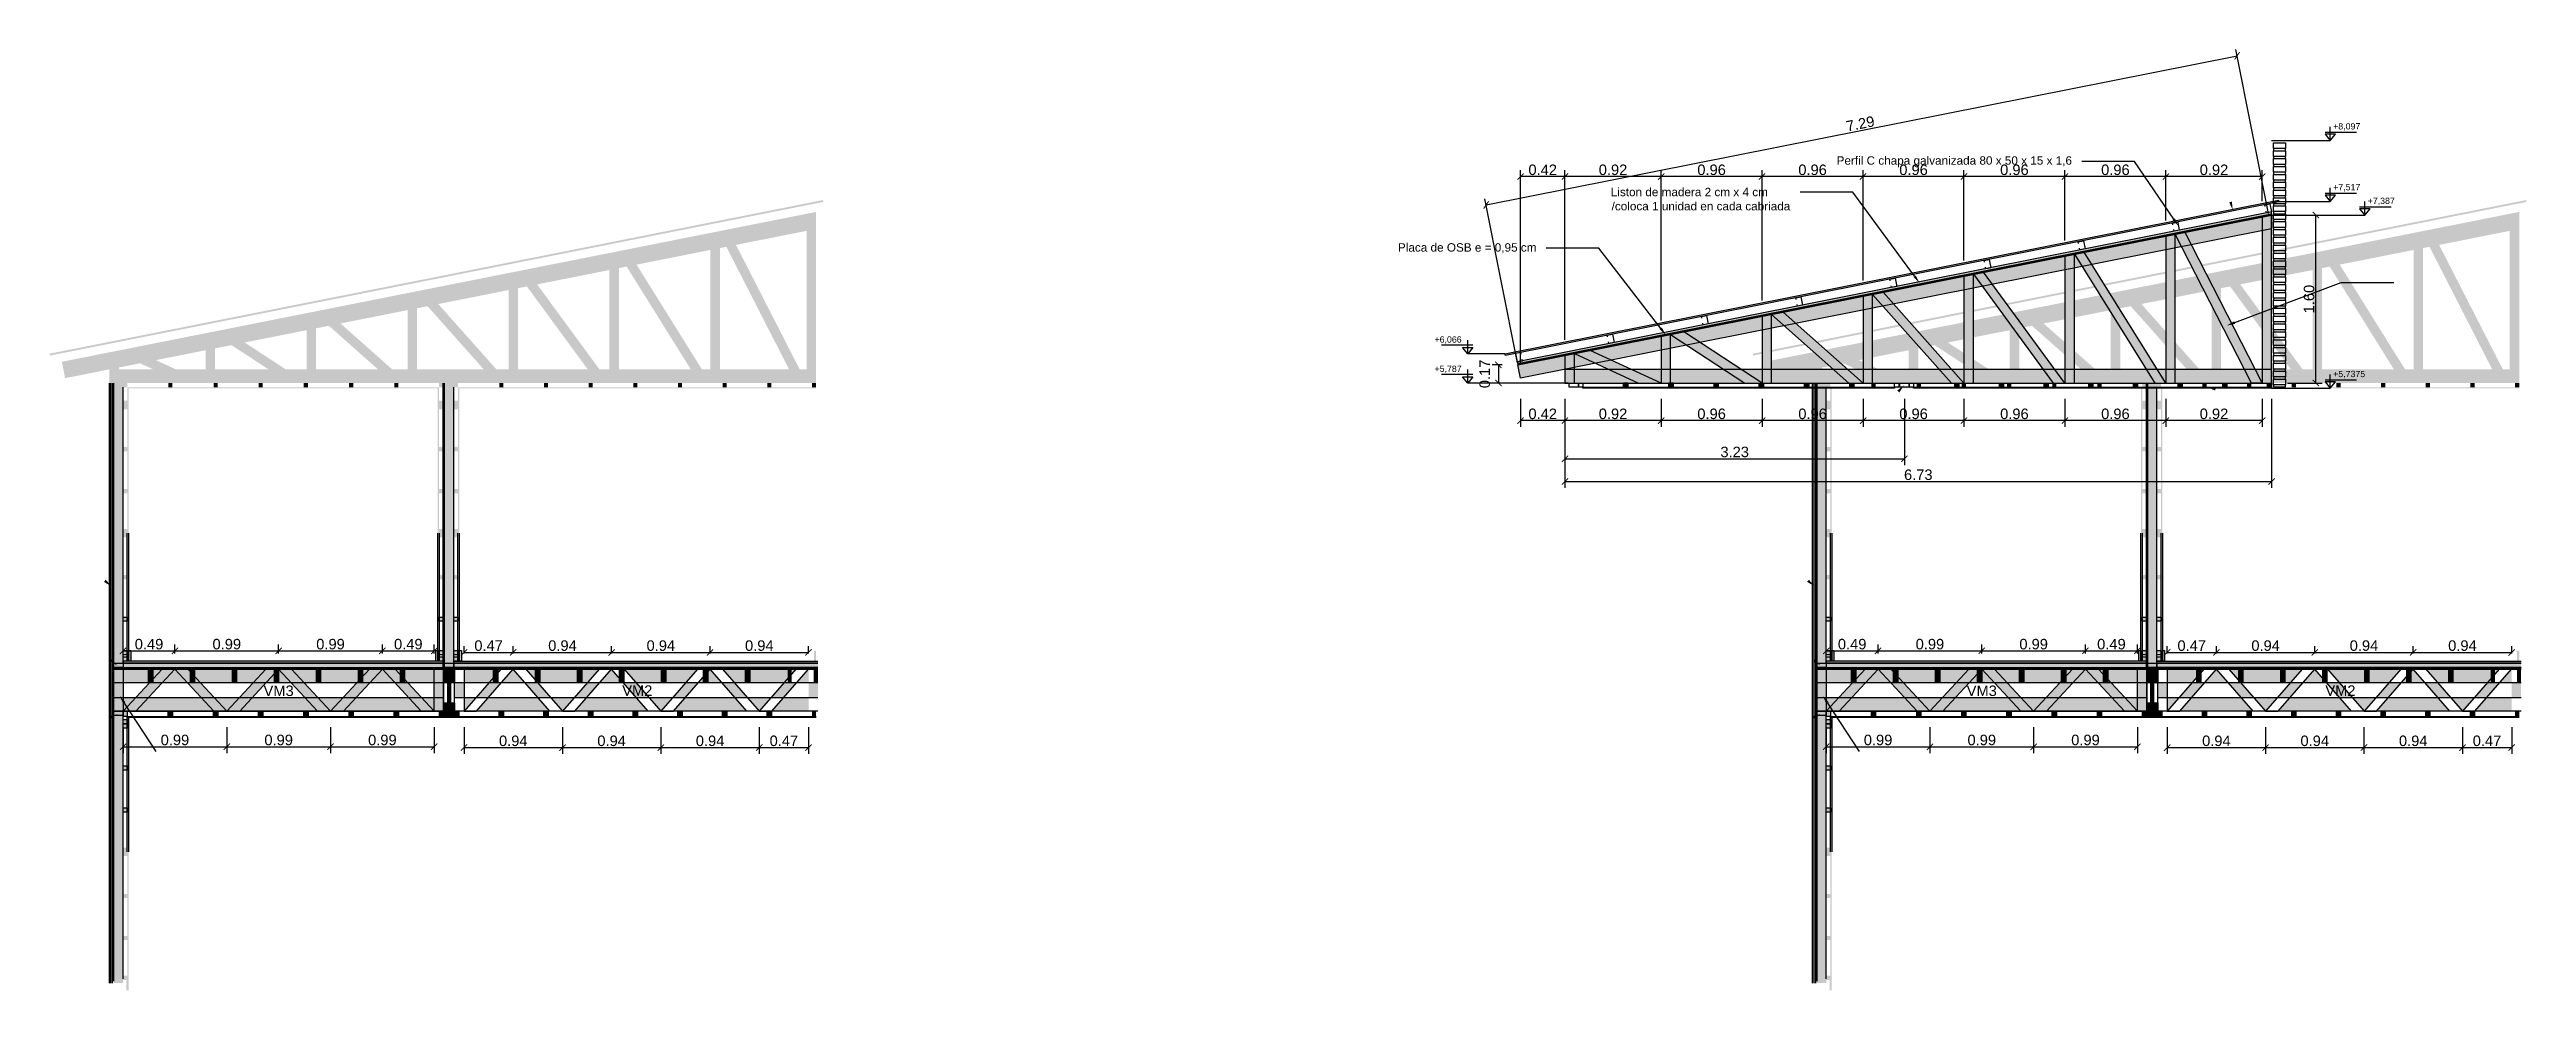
# Model space of a CAD drawing. Header units: millimetres. Extents: x 2924 to 6397, y 1567 to 1704.
# Drawn here: x 3130.2 to 3153.8, y 1618.58 to 1627.55 of the extents above; entities that cross this region are included whole.
import ezdxf

# ---------------------------------------------------------------- set-up
doc = ezdxf.new("R2010")
doc.units = ezdxf.units.MM
doc.header["$PDMODE"] = 35
doc.layers.get('Defpoints').update_dxf_attribs({"color": 230})
doc.layers.add('PT-MUROS', color=7, linetype='Continuous')
doc.styles.add('Arial10', font='arial.ttf', dxfattribs={"height": 0.1})
doc.styles.get("Standard").update_dxf_attribs({"font": 'arial.ttf'})
doc.dimstyles.new('COTA-1-50', dxfattribs={"dimtxt": 0.1, "dimasz": 0.06, "dimexe": 0.06, "dimexo": 0.15, "dimgap": 0.0125, "dimtad": 1, "dimzin": 0, "dimdsep": 46, "dimtxsty": 'Arial10', "dimblk1": 'ARCHTICK', "dimblk2": 'ARCHTICK', "dimsah": 1, "dimcen": 0.09, "dimclrd": 7, "dimclre": 7, "dimclrt": 7, "dimazin": 0, "dimtfac": 1, "dimtofl": 0, "dimtmove": 2, "dimatfit": 3, "dimldrblk": 'ARCHTICK', "dimfxl": 1, "dimtolj": 1, "dimtzin": 0, "dimarcsym": 0})

msp = doc.modelspace()

# ---------------------------------------------------------------- texts
at = {"layer": 'PT-MUROS'}
for s, height, p in [('+8,097', 0.06, (3151.9594, 1626.7838)), ('Perfil C chapa galvanizada 80 x 50 x 15 x 1,6', 0.08, (3147.229, 1626.4481)), ('/coloca 1 unidad en cada cabriada', 0.08, (3145.0856, 1626.0132)), ('Liston de madera 2 cm x 4 cm', 0.08, (3145.0774, 1626.1479)), ('+7,517', 0.06, (3151.9594, 1626.2038)), ('+7,387', 0.06, (3152.2882, 1626.0738)), ('Placa de OSB e = 0,95 cm', 0.08, (3143.0499, 1625.62)), ('+6,066', 0.06, (3143.3982, 1624.753)), ('+5,787', 0.06, (3143.3982, 1624.4738)), ('+5,7375', 0.06, (3151.9594, 1624.4243))]:
    msp.add_text(s, height=height, dxfattribs=at).set_placement(p)
at = {"layer": 'PT-MUROS', "color": 3}
for s, p in [('VM3', (3132.2433, 1621.3863)), ('VM2', (3135.6599, 1621.388)), ('VM3', (3148.4683, 1621.3863)), ('VM2', (3151.885, 1621.388))]:
    msp.add_text(s, height=0.1, dxfattribs=at).set_placement(p)

# ---------------------------------------------------------------- blocks, each defined once
blk = doc.blocks.new('_ARCHTICK')
at = {"color": 0, "linetype": 'ByBlock', "const_width": 0.15}
blk.add_lwpolyline([(-0.5, -0.5), (0.5, 0.5)], dxfattribs=at)
blk = doc.blocks.new('*D388')
at = {"layer": 'Defpoints', "color": 0, "transparency": 16777216}
for p in [(3131.893, 1621.241), (3132.881, 1621.241), (3132.881, 1620.903)]:
    blk.add_point(p, dxfattribs=at)
at = {"layer": 'PT-MUROS', "color": 7, "lineweight": -2, "transparency": 16777216}
for p, q in [((3131.893, 1621.091), (3131.893, 1620.843)), ((3132.881, 1621.091), (3132.881, 1620.843)), ((3131.893, 1620.903), (3132.881, 1620.903))]:
    blk.add_line(p, q, dxfattribs=at)
at = {"layer": 'PT-MUROS', "color": 7, "lineweight": -2, "transparency": 16777216, "xscale": 0.06, "yscale": 0.06, "zscale": 0.06, "rotation": 180}
blk.add_blockref('_ARCHTICK', (3131.893, 1620.903), dxfattribs=at)
at = {"layer": 'PT-MUROS', "color": 7, "lineweight": -2, "transparency": 16777216, "xscale": 0.06, "yscale": 0.06, "zscale": 0.06}
blk.add_blockref('_ARCHTICK', (3132.881, 1620.903), dxfattribs=at)
at = {"layer": 'PT-MUROS', "color": 7, "transparency": 16777216, "insert": (3132.387, 1620.967), "char_height": 0.1, "attachment_point": 5, "style": 'Arial10'}
blk.add_mtext('\\A1;0.99', dxfattribs=at)
blk = doc.blocks.new('*D389')
at = {"layer": 'Defpoints', "color": 0, "transparency": 16777216}
for p in [(3132.881, 1621.241), (3133.869, 1621.241), (3133.869, 1620.903)]:
    blk.add_point(p, dxfattribs=at)
at = {"layer": 'PT-MUROS', "color": 7, "lineweight": -2, "transparency": 16777216}
for p, q in [((3132.881, 1621.091), (3132.881, 1620.843)), ((3133.869, 1621.091), (3133.869, 1620.843)), ((3132.881, 1620.903), (3133.869, 1620.903))]:
    blk.add_line(p, q, dxfattribs=at)
at = {"layer": 'PT-MUROS', "color": 7, "lineweight": -2, "transparency": 16777216, "xscale": 0.06, "yscale": 0.06, "zscale": 0.06, "rotation": 180}
blk.add_blockref('_ARCHTICK', (3132.881, 1620.903), dxfattribs=at)
at = {"layer": 'PT-MUROS', "color": 7, "lineweight": -2, "transparency": 16777216, "xscale": 0.06, "yscale": 0.06, "zscale": 0.06}
blk.add_blockref('_ARCHTICK', (3133.869, 1620.903), dxfattribs=at)
at = {"layer": 'PT-MUROS', "color": 7, "transparency": 16777216, "insert": (3133.375, 1620.967), "char_height": 0.1, "attachment_point": 5, "style": 'Arial10'}
blk.add_mtext('\\A1;0.99', dxfattribs=at)
blk = doc.blocks.new('*D390')
at = {"layer": 'Defpoints', "color": 0, "transparency": 16777216}
for p in [(3130.905, 1621.241), (3131.893, 1621.241), (3131.893, 1620.903)]:
    blk.add_point(p, dxfattribs=at)
at = {"layer": 'PT-MUROS', "color": 7, "lineweight": -2, "transparency": 16777216}
for p, q in [((3130.905, 1621.091), (3130.905, 1620.843)), ((3131.893, 1621.091), (3131.893, 1620.843)), ((3130.905, 1620.903), (3131.893, 1620.903))]:
    blk.add_line(p, q, dxfattribs=at)
at = {"layer": 'PT-MUROS', "color": 7, "lineweight": -2, "transparency": 16777216, "xscale": 0.06, "yscale": 0.06, "zscale": 0.06, "rotation": 180}
blk.add_blockref('_ARCHTICK', (3130.905, 1620.903), dxfattribs=at)
at = {"layer": 'PT-MUROS', "color": 7, "lineweight": -2, "transparency": 16777216, "xscale": 0.06, "yscale": 0.06, "zscale": 0.06}
blk.add_blockref('_ARCHTICK', (3131.893, 1620.903), dxfattribs=at)
at = {"layer": 'PT-MUROS', "color": 7, "transparency": 16777216, "insert": (3131.399, 1620.967), "char_height": 0.1, "attachment_point": 5, "style": 'Arial10'}
blk.add_mtext('\\A1;0.99', dxfattribs=at)
blk = doc.blocks.new('*D391')
at = {"layer": 'Defpoints', "color": 0, "transparency": 16777216}
for p in [(3134.153, 1621.241), (3135.091, 1621.241), (3135.091, 1620.895)]:
    blk.add_point(p, dxfattribs=at)
at = {"layer": 'PT-MUROS', "color": 7, "lineweight": -2, "transparency": 16777216}
for p, q in [((3134.153, 1621.091), (3134.153, 1620.835)), ((3135.091, 1621.091), (3135.091, 1620.835)), ((3134.153, 1620.895), (3135.091, 1620.895))]:
    blk.add_line(p, q, dxfattribs=at)
at = {"layer": 'PT-MUROS', "color": 7, "lineweight": -2, "transparency": 16777216, "xscale": 0.06, "yscale": 0.06, "zscale": 0.06, "rotation": 180}
blk.add_blockref('_ARCHTICK', (3134.153, 1620.895), dxfattribs=at)
at = {"layer": 'PT-MUROS', "color": 7, "lineweight": -2, "transparency": 16777216, "xscale": 0.06, "yscale": 0.06, "zscale": 0.06}
blk.add_blockref('_ARCHTICK', (3135.091, 1620.895), dxfattribs=at)
at = {"layer": 'PT-MUROS', "color": 7, "transparency": 16777216, "insert": (3134.622, 1620.959), "char_height": 0.1, "attachment_point": 5, "style": 'Arial10'}
blk.add_mtext('\\A1;0.94', dxfattribs=at)
blk = doc.blocks.new('*D392')
at = {"layer": 'Defpoints', "color": 0, "transparency": 16777216}
for p in [(3135.091, 1621.241), (3136.028, 1621.241), (3136.028, 1620.895)]:
    blk.add_point(p, dxfattribs=at)
at = {"layer": 'PT-MUROS', "color": 7, "lineweight": -2, "transparency": 16777216}
for p, q in [((3135.091, 1621.091), (3135.091, 1620.835)), ((3136.028, 1621.091), (3136.028, 1620.835)), ((3135.091, 1620.895), (3136.028, 1620.895))]:
    blk.add_line(p, q, dxfattribs=at)
at = {"layer": 'PT-MUROS', "color": 7, "lineweight": -2, "transparency": 16777216, "xscale": 0.06, "yscale": 0.06, "zscale": 0.06, "rotation": 180}
blk.add_blockref('_ARCHTICK', (3135.091, 1620.895), dxfattribs=at)
at = {"layer": 'PT-MUROS', "color": 7, "lineweight": -2, "transparency": 16777216, "xscale": 0.06, "yscale": 0.06, "zscale": 0.06}
blk.add_blockref('_ARCHTICK', (3136.028, 1620.895), dxfattribs=at)
at = {"layer": 'PT-MUROS', "color": 7, "transparency": 16777216, "insert": (3135.559, 1620.959), "char_height": 0.1, "attachment_point": 5, "style": 'Arial10'}
blk.add_mtext('\\A1;0.94', dxfattribs=at)
blk = doc.blocks.new('*D393')
at = {"layer": 'Defpoints', "color": 0, "transparency": 16777216}
for p in [(3136.028, 1621.241), (3136.966, 1621.241), (3136.966, 1620.895)]:
    blk.add_point(p, dxfattribs=at)
at = {"layer": 'PT-MUROS', "color": 7, "lineweight": -2, "transparency": 16777216}
for p, q in [((3136.028, 1621.091), (3136.028, 1620.835)), ((3136.966, 1621.091), (3136.966, 1620.835)), ((3136.028, 1620.895), (3136.966, 1620.895))]:
    blk.add_line(p, q, dxfattribs=at)
at = {"layer": 'PT-MUROS', "color": 7, "lineweight": -2, "transparency": 16777216, "xscale": 0.06, "yscale": 0.06, "zscale": 0.06, "rotation": 180}
blk.add_blockref('_ARCHTICK', (3136.028, 1620.895), dxfattribs=at)
at = {"layer": 'PT-MUROS', "color": 7, "lineweight": -2, "transparency": 16777216, "xscale": 0.06, "yscale": 0.06, "zscale": 0.06}
blk.add_blockref('_ARCHTICK', (3136.966, 1620.895), dxfattribs=at)
at = {"layer": 'PT-MUROS', "color": 7, "transparency": 16777216, "insert": (3136.497, 1620.959), "char_height": 0.1, "attachment_point": 5, "style": 'Arial10'}
blk.add_mtext('\\A1;0.94', dxfattribs=at)
blk = doc.blocks.new('*D394')
at = {"layer": 'Defpoints', "color": 0, "transparency": 16777216}
for p in [(3136.966, 1621.241), (3137.435, 1621.241), (3137.435, 1620.895)]:
    blk.add_point(p, dxfattribs=at)
at = {"layer": 'PT-MUROS', "color": 7, "lineweight": -2, "transparency": 16777216}
for p, q in [((3136.966, 1621.091), (3136.966, 1620.835)), ((3137.435, 1621.091), (3137.435, 1620.835)), ((3136.966, 1620.895), (3137.435, 1620.895))]:
    blk.add_line(p, q, dxfattribs=at)
at = {"layer": 'PT-MUROS', "color": 7, "lineweight": -2, "transparency": 16777216, "xscale": 0.06, "yscale": 0.06, "zscale": 0.06, "rotation": 180}
blk.add_blockref('_ARCHTICK', (3136.966, 1620.895), dxfattribs=at)
at = {"layer": 'PT-MUROS', "color": 7, "lineweight": -2, "transparency": 16777216, "xscale": 0.06, "yscale": 0.06, "zscale": 0.06}
blk.add_blockref('_ARCHTICK', (3137.435, 1620.895), dxfattribs=at)
at = {"layer": 'PT-MUROS', "color": 7, "transparency": 16777216, "insert": (3137.2, 1620.959), "char_height": 0.1, "attachment_point": 5, "style": 'Arial10'}
blk.add_mtext('\\A1;0.47', dxfattribs=at)
blk = doc.blocks.new('*D395')
at = {"layer": 'Defpoints', "color": 0, "transparency": 16777216}
for p in [(3134.622, 1621.802), (3134.153, 1621.641), (3134.622, 1621.641)]:
    blk.add_point(p, dxfattribs=at)
at = {"layer": 'PT-MUROS', "color": 7, "lineweight": -2, "transparency": 16777216}
for p, q in [((3134.153, 1621.791), (3134.153, 1621.862)), ((3134.153, 1621.802), (3134.622, 1621.802)), ((3134.622, 1621.791), (3134.622, 1621.862))]:
    blk.add_line(p, q, dxfattribs=at)
at = {"layer": 'PT-MUROS', "color": 7, "lineweight": -2, "transparency": 16777216, "xscale": 0.06, "yscale": 0.06, "zscale": 0.06, "rotation": 180}
blk.add_blockref('_ARCHTICK', (3134.153, 1621.802), dxfattribs=at)
at = {"layer": 'PT-MUROS', "color": 7, "lineweight": -2, "transparency": 16777216, "xscale": 0.06, "yscale": 0.06, "zscale": 0.06}
blk.add_blockref('_ARCHTICK', (3134.622, 1621.802), dxfattribs=at)
at = {"layer": 'PT-MUROS', "color": 7, "transparency": 16777216, "insert": (3134.387, 1621.866), "char_height": 0.1, "attachment_point": 5, "style": 'Arial10'}
blk.add_mtext('\\A1;0.47', dxfattribs=at)
blk = doc.blocks.new('*D396')
at = {"layer": 'Defpoints', "color": 0, "transparency": 16777216}
for p in [(3135.559, 1621.802), (3134.622, 1621.641), (3135.559, 1621.641)]:
    blk.add_point(p, dxfattribs=at)
at = {"layer": 'PT-MUROS', "color": 7, "lineweight": -2, "transparency": 16777216}
for p, q in [((3134.622, 1621.791), (3134.622, 1621.862)), ((3134.622, 1621.802), (3135.559, 1621.802)), ((3135.559, 1621.791), (3135.559, 1621.862))]:
    blk.add_line(p, q, dxfattribs=at)
at = {"layer": 'PT-MUROS', "color": 7, "lineweight": -2, "transparency": 16777216, "xscale": 0.06, "yscale": 0.06, "zscale": 0.06, "rotation": 180}
blk.add_blockref('_ARCHTICK', (3134.622, 1621.802), dxfattribs=at)
at = {"layer": 'PT-MUROS', "color": 7, "lineweight": -2, "transparency": 16777216, "xscale": 0.06, "yscale": 0.06, "zscale": 0.06}
blk.add_blockref('_ARCHTICK', (3135.559, 1621.802), dxfattribs=at)
at = {"layer": 'PT-MUROS', "color": 7, "transparency": 16777216, "insert": (3135.091, 1621.866), "char_height": 0.1, "attachment_point": 5, "style": 'Arial10'}
blk.add_mtext('\\A1;0.94', dxfattribs=at)
blk = doc.blocks.new('*D397')
at = {"layer": 'Defpoints', "color": 0, "transparency": 16777216}
for p in [(3136.497, 1621.802), (3135.559, 1621.641), (3136.497, 1621.641)]:
    blk.add_point(p, dxfattribs=at)
at = {"layer": 'PT-MUROS', "color": 7, "lineweight": -2, "transparency": 16777216}
for p, q in [((3135.559, 1621.791), (3135.559, 1621.862)), ((3135.559, 1621.802), (3136.497, 1621.802)), ((3136.497, 1621.791), (3136.497, 1621.862))]:
    blk.add_line(p, q, dxfattribs=at)
at = {"layer": 'PT-MUROS', "color": 7, "lineweight": -2, "transparency": 16777216, "xscale": 0.06, "yscale": 0.06, "zscale": 0.06, "rotation": 180}
blk.add_blockref('_ARCHTICK', (3135.559, 1621.802), dxfattribs=at)
at = {"layer": 'PT-MUROS', "color": 7, "lineweight": -2, "transparency": 16777216, "xscale": 0.06, "yscale": 0.06, "zscale": 0.06}
blk.add_blockref('_ARCHTICK', (3136.497, 1621.802), dxfattribs=at)
at = {"layer": 'PT-MUROS', "color": 7, "transparency": 16777216, "insert": (3136.028, 1621.866), "char_height": 0.1, "attachment_point": 5, "style": 'Arial10'}
blk.add_mtext('\\A1;0.94', dxfattribs=at)
blk = doc.blocks.new('*D398')
at = {"layer": 'Defpoints', "color": 0, "transparency": 16777216}
for p in [(3137.435, 1621.802), (3136.497, 1621.641), (3137.435, 1621.641)]:
    blk.add_point(p, dxfattribs=at)
at = {"layer": 'PT-MUROS', "color": 7, "lineweight": -2, "transparency": 16777216}
for p, q in [((3136.497, 1621.791), (3136.497, 1621.862)), ((3136.497, 1621.802), (3137.435, 1621.802)), ((3137.435, 1621.791), (3137.435, 1621.862))]:
    blk.add_line(p, q, dxfattribs=at)
at = {"layer": 'PT-MUROS', "color": 7, "lineweight": -2, "transparency": 16777216, "xscale": 0.06, "yscale": 0.06, "zscale": 0.06, "rotation": 180}
blk.add_blockref('_ARCHTICK', (3136.497, 1621.802), dxfattribs=at)
at = {"layer": 'PT-MUROS', "color": 7, "lineweight": -2, "transparency": 16777216, "xscale": 0.06, "yscale": 0.06, "zscale": 0.06}
blk.add_blockref('_ARCHTICK', (3137.435, 1621.802), dxfattribs=at)
at = {"layer": 'PT-MUROS', "color": 7, "transparency": 16777216, "insert": (3136.966, 1621.866), "char_height": 0.1, "attachment_point": 5, "style": 'Arial10'}
blk.add_mtext('\\A1;0.94', dxfattribs=at)
blk = doc.blocks.new('*D399')
at = {"layer": 'Defpoints', "color": 0, "transparency": 16777216}
for p in [(3131.399, 1621.817), (3130.905, 1621.641), (3131.399, 1621.641)]:
    blk.add_point(p, dxfattribs=at)
at = {"layer": 'PT-MUROS', "color": 7, "lineweight": -2, "transparency": 16777216}
for p, q in [((3130.905, 1621.791), (3130.905, 1621.877)), ((3130.905, 1621.817), (3131.399, 1621.817)), ((3131.399, 1621.791), (3131.399, 1621.877))]:
    blk.add_line(p, q, dxfattribs=at)
at = {"layer": 'PT-MUROS', "color": 7, "lineweight": -2, "transparency": 16777216, "xscale": 0.06, "yscale": 0.06, "zscale": 0.06, "rotation": 180}
blk.add_blockref('_ARCHTICK', (3130.905, 1621.817), dxfattribs=at)
at = {"layer": 'PT-MUROS', "color": 7, "lineweight": -2, "transparency": 16777216, "xscale": 0.06, "yscale": 0.06, "zscale": 0.06}
blk.add_blockref('_ARCHTICK', (3131.399, 1621.817), dxfattribs=at)
at = {"layer": 'PT-MUROS', "color": 7, "transparency": 16777216, "insert": (3131.152, 1621.88), "char_height": 0.1, "attachment_point": 5, "style": 'Arial10'}
blk.add_mtext('\\A1;0.49', dxfattribs=at)
blk = doc.blocks.new('*D400')
at = {"layer": 'Defpoints', "color": 0, "transparency": 16777216}
for p in [(3132.387, 1621.817), (3131.399, 1621.641), (3132.387, 1621.641)]:
    blk.add_point(p, dxfattribs=at)
at = {"layer": 'PT-MUROS', "color": 7, "lineweight": -2, "transparency": 16777216}
for p, q in [((3131.399, 1621.791), (3131.399, 1621.877)), ((3131.399, 1621.817), (3132.387, 1621.817)), ((3132.387, 1621.791), (3132.387, 1621.877))]:
    blk.add_line(p, q, dxfattribs=at)
at = {"layer": 'PT-MUROS', "color": 7, "lineweight": -2, "transparency": 16777216, "xscale": 0.06, "yscale": 0.06, "zscale": 0.06, "rotation": 180}
blk.add_blockref('_ARCHTICK', (3131.399, 1621.817), dxfattribs=at)
at = {"layer": 'PT-MUROS', "color": 7, "lineweight": -2, "transparency": 16777216, "xscale": 0.06, "yscale": 0.06, "zscale": 0.06}
blk.add_blockref('_ARCHTICK', (3132.387, 1621.817), dxfattribs=at)
at = {"layer": 'PT-MUROS', "color": 7, "transparency": 16777216, "insert": (3131.893, 1621.88), "char_height": 0.1, "attachment_point": 5, "style": 'Arial10'}
blk.add_mtext('\\A1;0.99', dxfattribs=at)
blk = doc.blocks.new('*D401')
at = {"layer": 'Defpoints', "color": 0, "transparency": 16777216}
for p in [(3133.375, 1621.817), (3132.387, 1621.641), (3133.375, 1621.641)]:
    blk.add_point(p, dxfattribs=at)
at = {"layer": 'PT-MUROS', "color": 7, "lineweight": -2, "transparency": 16777216}
for p, q in [((3132.387, 1621.791), (3132.387, 1621.877)), ((3132.387, 1621.817), (3133.375, 1621.817)), ((3133.375, 1621.791), (3133.375, 1621.877))]:
    blk.add_line(p, q, dxfattribs=at)
at = {"layer": 'PT-MUROS', "color": 7, "lineweight": -2, "transparency": 16777216, "xscale": 0.06, "yscale": 0.06, "zscale": 0.06, "rotation": 180}
blk.add_blockref('_ARCHTICK', (3132.387, 1621.817), dxfattribs=at)
at = {"layer": 'PT-MUROS', "color": 7, "lineweight": -2, "transparency": 16777216, "xscale": 0.06, "yscale": 0.06, "zscale": 0.06}
blk.add_blockref('_ARCHTICK', (3133.375, 1621.817), dxfattribs=at)
at = {"layer": 'PT-MUROS', "color": 7, "transparency": 16777216, "insert": (3132.881, 1621.88), "char_height": 0.1, "attachment_point": 5, "style": 'Arial10'}
blk.add_mtext('\\A1;0.99', dxfattribs=at)
blk = doc.blocks.new('*D402')
at = {"layer": 'Defpoints', "color": 0, "transparency": 16777216}
for p in [(3133.869, 1621.817), (3133.375, 1621.641), (3133.869, 1621.641)]:
    blk.add_point(p, dxfattribs=at)
at = {"layer": 'PT-MUROS', "color": 7, "lineweight": -2, "transparency": 16777216}
for p, q in [((3133.375, 1621.791), (3133.375, 1621.877)), ((3133.375, 1621.817), (3133.869, 1621.817)), ((3133.869, 1621.791), (3133.869, 1621.877))]:
    blk.add_line(p, q, dxfattribs=at)
at = {"layer": 'PT-MUROS', "color": 7, "lineweight": -2, "transparency": 16777216, "xscale": 0.06, "yscale": 0.06, "zscale": 0.06, "rotation": 180}
blk.add_blockref('_ARCHTICK', (3133.375, 1621.817), dxfattribs=at)
at = {"layer": 'PT-MUROS', "color": 7, "lineweight": -2, "transparency": 16777216, "xscale": 0.06, "yscale": 0.06, "zscale": 0.06}
blk.add_blockref('_ARCHTICK', (3133.869, 1621.817), dxfattribs=at)
at = {"layer": 'PT-MUROS', "color": 7, "transparency": 16777216, "insert": (3133.622, 1621.88), "char_height": 0.1, "attachment_point": 5, "style": 'Arial10'}
blk.add_mtext('\\A1;0.49', dxfattribs=at)
blk = doc.blocks.new('*D305')
at = {"layer": 'Defpoints', "color": 0, "transparency": 16777216}
for p in [(3150.366, 1624.368), (3151.283, 1624.368), (3150.366, 1624.01)]:
    blk.add_point(p, dxfattribs=at)
at = {"layer": 'PT-MUROS', "color": 7, "lineweight": -2, "transparency": 16777216}
for p, q in [((3150.366, 1624.218), (3150.366, 1623.95)), ((3151.283, 1624.218), (3151.283, 1623.95)), ((3151.283, 1624.01), (3150.366, 1624.01))]:
    blk.add_line(p, q, dxfattribs=at)
at = {"layer": 'PT-MUROS', "color": 7, "lineweight": -2, "transparency": 16777216, "xscale": 0.06, "yscale": 0.06, "zscale": 0.06, "rotation": 180}
blk.add_blockref('_ARCHTICK', (3150.366, 1624.01), dxfattribs=at)
at = {"layer": 'PT-MUROS', "color": 7, "lineweight": -2, "transparency": 16777216, "xscale": 0.06, "yscale": 0.06, "zscale": 0.06}
blk.add_blockref('_ARCHTICK', (3151.283, 1624.01), dxfattribs=at)
at = {"layer": 'PT-MUROS', "color": 7, "transparency": 16777216, "insert": (3150.824, 1624.074), "char_height": 0.1, "attachment_point": 5, "style": 'Arial10'}
blk.add_mtext('\\A1;0.92', dxfattribs=at)
blk = doc.blocks.new('*D306')
at = {"layer": 'Defpoints', "color": 0, "transparency": 16777216}
for p in [(3149.404, 1624.368), (3150.366, 1624.368), (3149.404, 1624.01)]:
    blk.add_point(p, dxfattribs=at)
at = {"layer": 'PT-MUROS', "color": 7, "lineweight": -2, "transparency": 16777216}
for p, q in [((3149.404, 1624.218), (3149.404, 1623.95)), ((3150.366, 1624.218), (3150.366, 1623.95)), ((3150.366, 1624.01), (3149.404, 1624.01))]:
    blk.add_line(p, q, dxfattribs=at)
at = {"layer": 'PT-MUROS', "color": 7, "lineweight": -2, "transparency": 16777216, "xscale": 0.06, "yscale": 0.06, "zscale": 0.06, "rotation": 180}
blk.add_blockref('_ARCHTICK', (3149.404, 1624.01), dxfattribs=at)
at = {"layer": 'PT-MUROS', "color": 7, "lineweight": -2, "transparency": 16777216, "xscale": 0.06, "yscale": 0.06, "zscale": 0.06}
blk.add_blockref('_ARCHTICK', (3150.366, 1624.01), dxfattribs=at)
at = {"layer": 'PT-MUROS', "color": 7, "transparency": 16777216, "insert": (3149.885, 1624.074), "char_height": 0.1, "attachment_point": 5, "style": 'Arial10'}
blk.add_mtext('\\A1;0.96', dxfattribs=at)
blk = doc.blocks.new('*D307')
at = {"layer": 'Defpoints', "color": 0, "transparency": 16777216}
for p in [(3148.442, 1624.368), (3149.404, 1624.368), (3148.442, 1624.01)]:
    blk.add_point(p, dxfattribs=at)
at = {"layer": 'PT-MUROS', "color": 7, "lineweight": -2, "transparency": 16777216}
for p, q in [((3148.442, 1624.218), (3148.442, 1623.95)), ((3149.404, 1624.218), (3149.404, 1623.95)), ((3149.404, 1624.01), (3148.442, 1624.01))]:
    blk.add_line(p, q, dxfattribs=at)
at = {"layer": 'PT-MUROS', "color": 7, "lineweight": -2, "transparency": 16777216, "xscale": 0.06, "yscale": 0.06, "zscale": 0.06, "rotation": 180}
blk.add_blockref('_ARCHTICK', (3148.442, 1624.01), dxfattribs=at)
at = {"layer": 'PT-MUROS', "color": 7, "lineweight": -2, "transparency": 16777216, "xscale": 0.06, "yscale": 0.06, "zscale": 0.06}
blk.add_blockref('_ARCHTICK', (3149.404, 1624.01), dxfattribs=at)
at = {"layer": 'PT-MUROS', "color": 7, "transparency": 16777216, "insert": (3148.923, 1624.074), "char_height": 0.1, "attachment_point": 5, "style": 'Arial10'}
blk.add_mtext('\\A1;0.96', dxfattribs=at)
blk = doc.blocks.new('*D308')
at = {"layer": 'Defpoints', "color": 0, "transparency": 16777216}
for p in [(3147.481, 1624.368), (3148.442, 1624.368), (3147.481, 1624.01)]:
    blk.add_point(p, dxfattribs=at)
at = {"layer": 'PT-MUROS', "color": 7, "lineweight": -2, "transparency": 16777216}
for p, q in [((3147.481, 1624.218), (3147.481, 1623.95)), ((3148.442, 1624.218), (3148.442, 1623.95)), ((3148.442, 1624.01), (3147.481, 1624.01))]:
    blk.add_line(p, q, dxfattribs=at)
at = {"layer": 'PT-MUROS', "color": 7, "lineweight": -2, "transparency": 16777216, "xscale": 0.06, "yscale": 0.06, "zscale": 0.06, "rotation": 180}
blk.add_blockref('_ARCHTICK', (3147.481, 1624.01), dxfattribs=at)
at = {"layer": 'PT-MUROS', "color": 7, "lineweight": -2, "transparency": 16777216, "xscale": 0.06, "yscale": 0.06, "zscale": 0.06}
blk.add_blockref('_ARCHTICK', (3148.442, 1624.01), dxfattribs=at)
at = {"layer": 'PT-MUROS', "color": 7, "transparency": 16777216, "insert": (3147.962, 1624.074), "char_height": 0.1, "attachment_point": 5, "style": 'Arial10'}
blk.add_mtext('\\A1;0.96', dxfattribs=at)
blk = doc.blocks.new('*D309')
at = {"layer": 'Defpoints', "color": 0, "transparency": 16777216}
for p in [(3146.519, 1624.368), (3147.481, 1624.368), (3146.519, 1624.01)]:
    blk.add_point(p, dxfattribs=at)
at = {"layer": 'PT-MUROS', "color": 7, "lineweight": -2, "transparency": 16777216}
for p, q in [((3146.519, 1624.218), (3146.519, 1623.95)), ((3147.481, 1624.218), (3147.481, 1623.95)), ((3147.481, 1624.01), (3146.519, 1624.01))]:
    blk.add_line(p, q, dxfattribs=at)
at = {"layer": 'PT-MUROS', "color": 7, "lineweight": -2, "transparency": 16777216, "xscale": 0.06, "yscale": 0.06, "zscale": 0.06, "rotation": 180}
blk.add_blockref('_ARCHTICK', (3146.519, 1624.01), dxfattribs=at)
at = {"layer": 'PT-MUROS', "color": 7, "lineweight": -2, "transparency": 16777216, "xscale": 0.06, "yscale": 0.06, "zscale": 0.06}
blk.add_blockref('_ARCHTICK', (3147.481, 1624.01), dxfattribs=at)
at = {"layer": 'PT-MUROS', "color": 7, "transparency": 16777216, "insert": (3147, 1624.074), "char_height": 0.1, "attachment_point": 5, "style": 'Arial10'}
blk.add_mtext('\\A1;0.96', dxfattribs=at)
blk = doc.blocks.new('*D310')
at = {"layer": 'Defpoints', "color": 0, "transparency": 16777216}
for p in [(3145.557, 1624.368), (3146.519, 1624.368), (3145.557, 1624.01)]:
    blk.add_point(p, dxfattribs=at)
at = {"layer": 'PT-MUROS', "color": 7, "lineweight": -2, "transparency": 16777216}
for p, q in [((3145.557, 1624.218), (3145.557, 1623.95)), ((3146.519, 1624.218), (3146.519, 1623.95)), ((3146.519, 1624.01), (3145.557, 1624.01))]:
    blk.add_line(p, q, dxfattribs=at)
at = {"layer": 'PT-MUROS', "color": 7, "lineweight": -2, "transparency": 16777216, "xscale": 0.06, "yscale": 0.06, "zscale": 0.06, "rotation": 180}
blk.add_blockref('_ARCHTICK', (3145.557, 1624.01), dxfattribs=at)
at = {"layer": 'PT-MUROS', "color": 7, "lineweight": -2, "transparency": 16777216, "xscale": 0.06, "yscale": 0.06, "zscale": 0.06}
blk.add_blockref('_ARCHTICK', (3146.519, 1624.01), dxfattribs=at)
at = {"layer": 'PT-MUROS', "color": 7, "transparency": 16777216, "insert": (3146.038, 1624.074), "char_height": 0.1, "attachment_point": 5, "style": 'Arial10'}
blk.add_mtext('\\A1;0.96', dxfattribs=at)
blk = doc.blocks.new('*D311')
at = {"layer": 'Defpoints', "color": 0, "transparency": 16777216}
for p in [(3144.641, 1624.368), (3145.557, 1624.368), (3144.641, 1624.01)]:
    blk.add_point(p, dxfattribs=at)
at = {"layer": 'PT-MUROS', "color": 7, "lineweight": -2, "transparency": 16777216}
for p, q in [((3144.641, 1624.218), (3144.641, 1623.95)), ((3145.557, 1624.218), (3145.557, 1623.95)), ((3145.557, 1624.01), (3144.641, 1624.01))]:
    blk.add_line(p, q, dxfattribs=at)
at = {"layer": 'PT-MUROS', "color": 7, "lineweight": -2, "transparency": 16777216, "xscale": 0.06, "yscale": 0.06, "zscale": 0.06, "rotation": 180}
blk.add_blockref('_ARCHTICK', (3144.641, 1624.01), dxfattribs=at)
at = {"layer": 'PT-MUROS', "color": 7, "lineweight": -2, "transparency": 16777216, "xscale": 0.06, "yscale": 0.06, "zscale": 0.06}
blk.add_blockref('_ARCHTICK', (3145.557, 1624.01), dxfattribs=at)
at = {"layer": 'PT-MUROS', "color": 7, "transparency": 16777216, "insert": (3145.099, 1624.074), "char_height": 0.1, "attachment_point": 5, "style": 'Arial10'}
blk.add_mtext('\\A1;0.92', dxfattribs=at)
blk = doc.blocks.new('*D312')
at = {"layer": 'Defpoints', "color": 0, "transparency": 16777216}
for p in [(3144.218, 1624.368), (3144.641, 1624.368), (3144.218, 1624.01)]:
    blk.add_point(p, dxfattribs=at)
at = {"layer": 'PT-MUROS', "color": 7, "lineweight": -2, "transparency": 16777216}
for p, q in [((3144.218, 1624.218), (3144.218, 1623.95)), ((3144.641, 1624.218), (3144.641, 1623.95)), ((3144.641, 1624.01), (3144.218, 1624.01))]:
    blk.add_line(p, q, dxfattribs=at)
at = {"layer": 'PT-MUROS', "color": 7, "lineweight": -2, "transparency": 16777216, "xscale": 0.06, "yscale": 0.06, "zscale": 0.06, "rotation": 180}
blk.add_blockref('_ARCHTICK', (3144.218, 1624.01), dxfattribs=at)
at = {"layer": 'PT-MUROS', "color": 7, "lineweight": -2, "transparency": 16777216, "xscale": 0.06, "yscale": 0.06, "zscale": 0.06}
blk.add_blockref('_ARCHTICK', (3144.641, 1624.01), dxfattribs=at)
at = {"layer": 'PT-MUROS', "color": 7, "transparency": 16777216, "insert": (3144.429, 1624.074), "char_height": 0.1, "attachment_point": 5, "style": 'Arial10'}
blk.add_mtext('\\A1;0.42', dxfattribs=at)
blk = doc.blocks.new('*D313')
at = {"layer": 'Defpoints', "color": 0, "transparency": 16777216}
for p in [(3150.366, 1626.335), (3151.283, 1625.95), (3150.366, 1625.768)]:
    blk.add_point(p, dxfattribs=at)
at = {"layer": 'PT-MUROS', "color": 7, "lineweight": -2, "transparency": 16777216}
for p, q in [((3150.366, 1625.918), (3150.366, 1626.395)), ((3151.283, 1626.335), (3150.366, 1626.335)), ((3151.283, 1626.1), (3151.283, 1626.395))]:
    blk.add_line(p, q, dxfattribs=at)
at = {"layer": 'PT-MUROS', "color": 7, "lineweight": -2, "transparency": 16777216, "xscale": 0.06, "yscale": 0.06, "zscale": 0.06, "rotation": 180}
blk.add_blockref('_ARCHTICK', (3150.366, 1626.335), dxfattribs=at)
at = {"layer": 'PT-MUROS', "color": 7, "lineweight": -2, "transparency": 16777216, "xscale": 0.06, "yscale": 0.06, "zscale": 0.06}
blk.add_blockref('_ARCHTICK', (3151.283, 1626.335), dxfattribs=at)
at = {"layer": 'PT-MUROS', "color": 7, "transparency": 16777216, "insert": (3150.824, 1626.399), "char_height": 0.1, "attachment_point": 5, "style": 'Arial10'}
blk.add_mtext('\\A1;0.92', dxfattribs=at)
blk = doc.blocks.new('*D314')
at = {"layer": 'Defpoints', "color": 0, "transparency": 16777216}
for p in [(3149.404, 1626.335), (3149.404, 1625.577), (3150.366, 1625.768)]:
    blk.add_point(p, dxfattribs=at)
at = {"layer": 'PT-MUROS', "color": 7, "lineweight": -2, "transparency": 16777216}
for p, q in [((3149.404, 1625.727), (3149.404, 1626.395)), ((3150.366, 1626.335), (3149.404, 1626.335)), ((3150.366, 1625.918), (3150.366, 1626.395))]:
    blk.add_line(p, q, dxfattribs=at)
at = {"layer": 'PT-MUROS', "color": 7, "lineweight": -2, "transparency": 16777216, "xscale": 0.06, "yscale": 0.06, "zscale": 0.06, "rotation": 180}
blk.add_blockref('_ARCHTICK', (3149.404, 1626.335), dxfattribs=at)
at = {"layer": 'PT-MUROS', "color": 7, "lineweight": -2, "transparency": 16777216, "xscale": 0.06, "yscale": 0.06, "zscale": 0.06}
blk.add_blockref('_ARCHTICK', (3150.366, 1626.335), dxfattribs=at)
at = {"layer": 'PT-MUROS', "color": 7, "transparency": 16777216, "insert": (3149.885, 1626.399), "char_height": 0.1, "attachment_point": 5, "style": 'Arial10'}
blk.add_mtext('\\A1;0.96', dxfattribs=at)
blk = doc.blocks.new('*D315')
at = {"layer": 'Defpoints', "color": 0, "transparency": 16777216}
for p in [(3148.442, 1626.335), (3149.404, 1625.577), (3148.442, 1625.386)]:
    blk.add_point(p, dxfattribs=at)
at = {"layer": 'PT-MUROS', "color": 7, "lineweight": -2, "transparency": 16777216}
for p, q in [((3148.442, 1625.536), (3148.442, 1626.395)), ((3149.404, 1626.335), (3148.442, 1626.335)), ((3149.404, 1625.727), (3149.404, 1626.395))]:
    blk.add_line(p, q, dxfattribs=at)
at = {"layer": 'PT-MUROS', "color": 7, "lineweight": -2, "transparency": 16777216, "xscale": 0.06, "yscale": 0.06, "zscale": 0.06, "rotation": 180}
blk.add_blockref('_ARCHTICK', (3148.442, 1626.335), dxfattribs=at)
at = {"layer": 'PT-MUROS', "color": 7, "lineweight": -2, "transparency": 16777216, "xscale": 0.06, "yscale": 0.06, "zscale": 0.06}
blk.add_blockref('_ARCHTICK', (3149.404, 1626.335), dxfattribs=at)
at = {"layer": 'PT-MUROS', "color": 7, "transparency": 16777216, "insert": (3148.923, 1626.399), "char_height": 0.1, "attachment_point": 5, "style": 'Arial10'}
blk.add_mtext('\\A1;0.96', dxfattribs=at)
blk = doc.blocks.new('*D316')
at = {"layer": 'Defpoints', "color": 0, "transparency": 16777216}
for p in [(3147.481, 1626.335), (3148.442, 1625.386), (3147.481, 1625.195)]:
    blk.add_point(p, dxfattribs=at)
at = {"layer": 'PT-MUROS', "color": 7, "lineweight": -2, "transparency": 16777216}
for p, q in [((3147.481, 1625.345), (3147.481, 1626.395)), ((3148.442, 1626.335), (3147.481, 1626.335)), ((3148.442, 1625.536), (3148.442, 1626.395))]:
    blk.add_line(p, q, dxfattribs=at)
at = {"layer": 'PT-MUROS', "color": 7, "lineweight": -2, "transparency": 16777216, "xscale": 0.06, "yscale": 0.06, "zscale": 0.06, "rotation": 180}
blk.add_blockref('_ARCHTICK', (3147.481, 1626.335), dxfattribs=at)
at = {"layer": 'PT-MUROS', "color": 7, "lineweight": -2, "transparency": 16777216, "xscale": 0.06, "yscale": 0.06, "zscale": 0.06}
blk.add_blockref('_ARCHTICK', (3148.442, 1626.335), dxfattribs=at)
at = {"layer": 'PT-MUROS', "color": 7, "transparency": 16777216, "insert": (3147.962, 1626.399), "char_height": 0.1, "attachment_point": 5, "style": 'Arial10'}
blk.add_mtext('\\A1;0.96', dxfattribs=at)
blk = doc.blocks.new('*D317')
at = {"layer": 'Defpoints', "color": 0, "transparency": 16777216}
for p in [(3146.519, 1626.335), (3147.481, 1625.195), (3146.519, 1625.004)]:
    blk.add_point(p, dxfattribs=at)
at = {"layer": 'PT-MUROS', "color": 7, "lineweight": -2, "transparency": 16777216}
for p, q in [((3146.519, 1625.154), (3146.519, 1626.395)), ((3147.481, 1626.335), (3146.519, 1626.335)), ((3147.481, 1625.345), (3147.481, 1626.395))]:
    blk.add_line(p, q, dxfattribs=at)
at = {"layer": 'PT-MUROS', "color": 7, "lineweight": -2, "transparency": 16777216, "xscale": 0.06, "yscale": 0.06, "zscale": 0.06, "rotation": 180}
blk.add_blockref('_ARCHTICK', (3146.519, 1626.335), dxfattribs=at)
at = {"layer": 'PT-MUROS', "color": 7, "lineweight": -2, "transparency": 16777216, "xscale": 0.06, "yscale": 0.06, "zscale": 0.06}
blk.add_blockref('_ARCHTICK', (3147.481, 1626.335), dxfattribs=at)
at = {"layer": 'PT-MUROS', "color": 7, "transparency": 16777216, "insert": (3147, 1626.399), "char_height": 0.1, "attachment_point": 5, "style": 'Arial10'}
blk.add_mtext('\\A1;0.96', dxfattribs=at)
blk = doc.blocks.new('*D318')
at = {"layer": 'Defpoints', "color": 0, "transparency": 16777216}
for p in [(3145.557, 1626.335), (3146.519, 1625.004), (3145.557, 1624.813)]:
    blk.add_point(p, dxfattribs=at)
at = {"layer": 'PT-MUROS', "color": 7, "lineweight": -2, "transparency": 16777216}
for p, q in [((3145.557, 1624.963), (3145.557, 1626.395)), ((3146.519, 1626.335), (3145.557, 1626.335)), ((3146.519, 1625.154), (3146.519, 1626.395))]:
    blk.add_line(p, q, dxfattribs=at)
at = {"layer": 'PT-MUROS', "color": 7, "lineweight": -2, "transparency": 16777216, "xscale": 0.06, "yscale": 0.06, "zscale": 0.06, "rotation": 180}
blk.add_blockref('_ARCHTICK', (3145.557, 1626.335), dxfattribs=at)
at = {"layer": 'PT-MUROS', "color": 7, "lineweight": -2, "transparency": 16777216, "xscale": 0.06, "yscale": 0.06, "zscale": 0.06}
blk.add_blockref('_ARCHTICK', (3146.519, 1626.335), dxfattribs=at)
at = {"layer": 'PT-MUROS', "color": 7, "transparency": 16777216, "insert": (3146.038, 1626.399), "char_height": 0.1, "attachment_point": 5, "style": 'Arial10'}
blk.add_mtext('\\A1;0.96', dxfattribs=at)
blk = doc.blocks.new('*D319')
at = {"layer": 'Defpoints', "color": 0, "transparency": 16777216}
for p in [(3144.641, 1626.335), (3144.641, 1624.631), (3145.557, 1624.813)]:
    blk.add_point(p, dxfattribs=at)
at = {"layer": 'PT-MUROS', "color": 7, "lineweight": -2, "transparency": 16777216}
for p, q in [((3144.641, 1624.781), (3144.641, 1626.395)), ((3145.557, 1626.335), (3144.641, 1626.335)), ((3145.557, 1624.963), (3145.557, 1626.395))]:
    blk.add_line(p, q, dxfattribs=at)
at = {"layer": 'PT-MUROS', "color": 7, "lineweight": -2, "transparency": 16777216, "xscale": 0.06, "yscale": 0.06, "zscale": 0.06, "rotation": 180}
blk.add_blockref('_ARCHTICK', (3144.641, 1626.335), dxfattribs=at)
at = {"layer": 'PT-MUROS', "color": 7, "lineweight": -2, "transparency": 16777216, "xscale": 0.06, "yscale": 0.06, "zscale": 0.06}
blk.add_blockref('_ARCHTICK', (3145.557, 1626.335), dxfattribs=at)
at = {"layer": 'PT-MUROS', "color": 7, "transparency": 16777216, "insert": (3145.099, 1626.399), "char_height": 0.1, "attachment_point": 5, "style": 'Arial10'}
blk.add_mtext('\\A1;0.92', dxfattribs=at)
blk = doc.blocks.new('*D320')
at = {"layer": 'Defpoints', "color": 0, "transparency": 16777216}
for p in [(3144.218, 1626.335), (3144.641, 1624.631), (3144.218, 1624.414)]:
    blk.add_point(p, dxfattribs=at)
at = {"layer": 'PT-MUROS', "color": 7, "lineweight": -2, "transparency": 16777216}
for p, q in [((3144.218, 1624.564), (3144.218, 1626.395)), ((3144.641, 1626.335), (3144.218, 1626.335)), ((3144.641, 1624.781), (3144.641, 1626.395))]:
    blk.add_line(p, q, dxfattribs=at)
at = {"layer": 'PT-MUROS', "color": 7, "lineweight": -2, "transparency": 16777216, "xscale": 0.06, "yscale": 0.06, "zscale": 0.06, "rotation": 180}
blk.add_blockref('_ARCHTICK', (3144.218, 1626.335), dxfattribs=at)
at = {"layer": 'PT-MUROS', "color": 7, "lineweight": -2, "transparency": 16777216, "xscale": 0.06, "yscale": 0.06, "zscale": 0.06}
blk.add_blockref('_ARCHTICK', (3144.641, 1626.335), dxfattribs=at)
at = {"layer": 'PT-MUROS', "color": 7, "transparency": 16777216, "insert": (3144.429, 1626.399), "char_height": 0.1, "attachment_point": 5, "style": 'Arial10'}
blk.add_mtext('\\A1;0.42', dxfattribs=at)
blk = doc.blocks.new('*D321')
at = {"layer": 'Defpoints', "color": 0, "transparency": 16777216}
for p in [(3151.373, 1625.968), (3151.794, 1625.968), (3151.373, 1624.368)]:
    blk.add_point(p, dxfattribs=at)
at = {"layer": 'PT-MUROS', "color": 7, "lineweight": -2, "transparency": 16777216}
for p, q in [((3151.523, 1625.968), (3151.854, 1625.968)), ((3151.794, 1624.368), (3151.794, 1625.968)), ((3151.523, 1624.368), (3151.854, 1624.368))]:
    blk.add_line(p, q, dxfattribs=at)
at = {"layer": 'PT-MUROS', "color": 7, "lineweight": -2, "transparency": 16777216, "xscale": 0.06, "yscale": 0.06, "zscale": 0.06}
for p, rotation in [((3151.794, 1625.968), 90), ((3151.794, 1624.368), 270)]:
    blk.add_blockref('_ARCHTICK', p, dxfattribs=dict(at, rotation=rotation))
at = {"layer": 'PT-MUROS', "color": 7, "transparency": 16777216, "insert": (3151.73, 1625.168), "char_height": 0.1, "attachment_point": 5, "rotation": 90, "style": 'Arial10'}
blk.add_mtext('\\A1;1.60', dxfattribs=at)
blk = doc.blocks.new('*D322')
at = {"layer": 'Defpoints', "color": 0, "transparency": 16777216}
for p in [(3144.193, 1624.542), (3144.007, 1624.368), (3144.193, 1624.368)]:
    blk.add_point(p, dxfattribs=at)
at = {"layer": 'PT-MUROS', "color": 7, "lineweight": -2, "transparency": 16777216}
for p, q in [((3144.043, 1624.542), (3143.947, 1624.542)), ((3144.007, 1624.542), (3144.007, 1624.368)), ((3144.043, 1624.368), (3143.947, 1624.368))]:
    blk.add_line(p, q, dxfattribs=at)
at = {"layer": 'PT-MUROS', "color": 7, "lineweight": -2, "transparency": 16777216, "xscale": 0.06, "yscale": 0.06, "zscale": 0.06}
for p, rotation in [((3144.007, 1624.542), 90), ((3144.007, 1624.368), 270)]:
    blk.add_blockref('_ARCHTICK', p, dxfattribs=dict(at, rotation=rotation))
at = {"layer": 'PT-MUROS', "color": 7, "transparency": 16777216, "insert": (3143.877, 1624.455), "char_height": 0.1, "attachment_point": 5, "rotation": 90, "style": 'Arial10'}
blk.add_mtext('\\A1;0.17', dxfattribs=at)
blk = doc.blocks.new('*D323')
at = {"layer": 'Defpoints', "color": 0, "transparency": 16777216}
for p in [(3144.641, 1624.368), (3147.875, 1624.368), (3147.875, 1623.647)]:
    blk.add_point(p, dxfattribs=at)
at = {"layer": 'PT-MUROS', "color": 7, "lineweight": -2, "transparency": 16777216}
for p, q in [((3144.641, 1624.218), (3144.641, 1623.587)), ((3147.875, 1624.218), (3147.875, 1623.587)), ((3144.641, 1623.647), (3147.875, 1623.647))]:
    blk.add_line(p, q, dxfattribs=at)
at = {"layer": 'PT-MUROS', "color": 7, "lineweight": -2, "transparency": 16777216, "xscale": 0.06, "yscale": 0.06, "zscale": 0.06, "rotation": 180}
blk.add_blockref('_ARCHTICK', (3144.641, 1623.647), dxfattribs=at)
at = {"layer": 'PT-MUROS', "color": 7, "lineweight": -2, "transparency": 16777216, "xscale": 0.06, "yscale": 0.06, "zscale": 0.06}
blk.add_blockref('_ARCHTICK', (3147.875, 1623.647), dxfattribs=at)
at = {"layer": 'PT-MUROS', "color": 7, "transparency": 16777216, "insert": (3146.258, 1623.711), "char_height": 0.1, "attachment_point": 5, "style": 'Arial10'}
blk.add_mtext('\\A1;3.23', dxfattribs=at)
blk = doc.blocks.new('*D324')
at = {"layer": 'Defpoints', "color": 0, "transparency": 16777216}
for p in [(3144.641, 1624.368), (3151.373, 1624.368), (3151.373, 1623.43)]:
    blk.add_point(p, dxfattribs=at)
at = {"layer": 'PT-MUROS', "color": 7, "lineweight": -2, "transparency": 16777216}
for p, q in [((3144.641, 1624.218), (3144.641, 1623.37)), ((3151.373, 1624.218), (3151.373, 1623.37)), ((3144.641, 1623.43), (3151.373, 1623.43))]:
    blk.add_line(p, q, dxfattribs=at)
at = {"layer": 'PT-MUROS', "color": 7, "lineweight": -2, "transparency": 16777216, "xscale": 0.06, "yscale": 0.06, "zscale": 0.06, "rotation": 180}
blk.add_blockref('_ARCHTICK', (3144.641, 1623.43), dxfattribs=at)
at = {"layer": 'PT-MUROS', "color": 7, "lineweight": -2, "transparency": 16777216, "xscale": 0.06, "yscale": 0.06, "zscale": 0.06}
blk.add_blockref('_ARCHTICK', (3151.373, 1623.43), dxfattribs=at)
at = {"layer": 'PT-MUROS', "color": 7, "transparency": 16777216, "insert": (3148.007, 1623.494), "char_height": 0.1, "attachment_point": 5, "style": 'Arial10'}
blk.add_mtext('\\A1;6.73', dxfattribs=at)
blk = doc.blocks.new('*D325')
at = {"layer": 'Defpoints', "color": 0, "transparency": 16777216}
for p in [(3151.045, 1627.486), (3151.373, 1625.836), (3144.218, 1624.414)]:
    blk.add_point(p, dxfattribs=at)
at = {"layer": 'PT-MUROS', "color": 7, "lineweight": -2, "transparency": 16777216}
for p, q in [((3143.89, 1626.065), (3151.045, 1627.486)), ((3151.343, 1625.983), (3151.033, 1627.545)), ((3144.189, 1624.561), (3143.878, 1626.124))]:
    blk.add_line(p, q, dxfattribs=at)
at = {"layer": 'PT-MUROS', "color": 7, "lineweight": -2, "transparency": 16777216, "xscale": 0.06, "yscale": 0.06, "zscale": 0.06}
for p, rotation in [((3151.045, 1627.486), 11.23672013460263), ((3143.89, 1626.065), 191.2367201346026)]:
    blk.add_blockref('_ARCHTICK', p, dxfattribs=dict(at, rotation=rotation))
at = {"layer": 'PT-MUROS', "color": 7, "transparency": 16777216, "insert": (3147.455, 1626.838), "char_height": 0.1, "attachment_point": 5, "rotation": 11.2367, "style": 'Arial10'}
blk.add_mtext('\\A1;7.29', dxfattribs=at)
blk = doc.blocks.new('*D526')
at = {"layer": 'Defpoints', "color": 0, "transparency": 16777216}
for p in [(3148.118, 1621.241), (3149.106, 1621.241), (3149.106, 1620.903)]:
    blk.add_point(p, dxfattribs=at)
at = {"layer": 'PT-MUROS', "color": 7, "lineweight": -2, "transparency": 16777216}
for p, q in [((3148.118, 1621.091), (3148.118, 1620.843)), ((3149.106, 1621.091), (3149.106, 1620.843)), ((3148.118, 1620.903), (3149.106, 1620.903))]:
    blk.add_line(p, q, dxfattribs=at)
at = {"layer": 'PT-MUROS', "color": 7, "lineweight": -2, "transparency": 16777216, "xscale": 0.06, "yscale": 0.06, "zscale": 0.06, "rotation": 180}
blk.add_blockref('_ARCHTICK', (3148.118, 1620.903), dxfattribs=at)
at = {"layer": 'PT-MUROS', "color": 7, "lineweight": -2, "transparency": 16777216, "xscale": 0.06, "yscale": 0.06, "zscale": 0.06}
blk.add_blockref('_ARCHTICK', (3149.106, 1620.903), dxfattribs=at)
at = {"layer": 'PT-MUROS', "color": 7, "transparency": 16777216, "insert": (3148.612, 1620.967), "char_height": 0.1, "attachment_point": 5, "style": 'Arial10'}
blk.add_mtext('\\A1;0.99', dxfattribs=at)
blk = doc.blocks.new('*D527')
at = {"layer": 'Defpoints', "color": 0, "transparency": 16777216}
for p in [(3149.106, 1621.241), (3150.094, 1621.241), (3150.094, 1620.903)]:
    blk.add_point(p, dxfattribs=at)
at = {"layer": 'PT-MUROS', "color": 7, "lineweight": -2, "transparency": 16777216}
for p, q in [((3149.106, 1621.091), (3149.106, 1620.843)), ((3150.094, 1621.091), (3150.094, 1620.843)), ((3149.106, 1620.903), (3150.094, 1620.903))]:
    blk.add_line(p, q, dxfattribs=at)
at = {"layer": 'PT-MUROS', "color": 7, "lineweight": -2, "transparency": 16777216, "xscale": 0.06, "yscale": 0.06, "zscale": 0.06, "rotation": 180}
blk.add_blockref('_ARCHTICK', (3149.106, 1620.903), dxfattribs=at)
at = {"layer": 'PT-MUROS', "color": 7, "lineweight": -2, "transparency": 16777216, "xscale": 0.06, "yscale": 0.06, "zscale": 0.06}
blk.add_blockref('_ARCHTICK', (3150.094, 1620.903), dxfattribs=at)
at = {"layer": 'PT-MUROS', "color": 7, "transparency": 16777216, "insert": (3149.6, 1620.967), "char_height": 0.1, "attachment_point": 5, "style": 'Arial10'}
blk.add_mtext('\\A1;0.99', dxfattribs=at)
blk = doc.blocks.new('*D528')
at = {"layer": 'Defpoints', "color": 0, "transparency": 16777216}
for p in [(3147.13, 1621.241), (3148.118, 1621.241), (3148.118, 1620.903)]:
    blk.add_point(p, dxfattribs=at)
at = {"layer": 'PT-MUROS', "color": 7, "lineweight": -2, "transparency": 16777216}
for p, q in [((3147.13, 1621.091), (3147.13, 1620.843)), ((3148.118, 1621.091), (3148.118, 1620.843)), ((3147.13, 1620.903), (3148.118, 1620.903))]:
    blk.add_line(p, q, dxfattribs=at)
at = {"layer": 'PT-MUROS', "color": 7, "lineweight": -2, "transparency": 16777216, "xscale": 0.06, "yscale": 0.06, "zscale": 0.06, "rotation": 180}
blk.add_blockref('_ARCHTICK', (3147.13, 1620.903), dxfattribs=at)
at = {"layer": 'PT-MUROS', "color": 7, "lineweight": -2, "transparency": 16777216, "xscale": 0.06, "yscale": 0.06, "zscale": 0.06}
blk.add_blockref('_ARCHTICK', (3148.118, 1620.903), dxfattribs=at)
at = {"layer": 'PT-MUROS', "color": 7, "transparency": 16777216, "insert": (3147.624, 1620.967), "char_height": 0.1, "attachment_point": 5, "style": 'Arial10'}
blk.add_mtext('\\A1;0.99', dxfattribs=at)
blk = doc.blocks.new('*D529')
at = {"layer": 'Defpoints', "color": 0, "transparency": 16777216}
for p in [(3150.378, 1621.241), (3151.316, 1621.241), (3151.316, 1620.895)]:
    blk.add_point(p, dxfattribs=at)
at = {"layer": 'PT-MUROS', "color": 7, "lineweight": -2, "transparency": 16777216}
for p, q in [((3150.378, 1621.091), (3150.378, 1620.835)), ((3151.316, 1621.091), (3151.316, 1620.835)), ((3150.378, 1620.895), (3151.316, 1620.895))]:
    blk.add_line(p, q, dxfattribs=at)
at = {"layer": 'PT-MUROS', "color": 7, "lineweight": -2, "transparency": 16777216, "xscale": 0.06, "yscale": 0.06, "zscale": 0.06, "rotation": 180}
blk.add_blockref('_ARCHTICK', (3150.378, 1620.895), dxfattribs=at)
at = {"layer": 'PT-MUROS', "color": 7, "lineweight": -2, "transparency": 16777216, "xscale": 0.06, "yscale": 0.06, "zscale": 0.06}
blk.add_blockref('_ARCHTICK', (3151.316, 1620.895), dxfattribs=at)
at = {"layer": 'PT-MUROS', "color": 7, "transparency": 16777216, "insert": (3150.847, 1620.959), "char_height": 0.1, "attachment_point": 5, "style": 'Arial10'}
blk.add_mtext('\\A1;0.94', dxfattribs=at)
blk = doc.blocks.new('*D530')
at = {"layer": 'Defpoints', "color": 0, "transparency": 16777216}
for p in [(3151.316, 1621.241), (3152.253, 1621.241), (3152.253, 1620.895)]:
    blk.add_point(p, dxfattribs=at)
at = {"layer": 'PT-MUROS', "color": 7, "lineweight": -2, "transparency": 16777216}
for p, q in [((3151.316, 1621.091), (3151.316, 1620.835)), ((3152.253, 1621.091), (3152.253, 1620.835)), ((3151.316, 1620.895), (3152.253, 1620.895))]:
    blk.add_line(p, q, dxfattribs=at)
at = {"layer": 'PT-MUROS', "color": 7, "lineweight": -2, "transparency": 16777216, "xscale": 0.06, "yscale": 0.06, "zscale": 0.06, "rotation": 180}
blk.add_blockref('_ARCHTICK', (3151.316, 1620.895), dxfattribs=at)
at = {"layer": 'PT-MUROS', "color": 7, "lineweight": -2, "transparency": 16777216, "xscale": 0.06, "yscale": 0.06, "zscale": 0.06}
blk.add_blockref('_ARCHTICK', (3152.253, 1620.895), dxfattribs=at)
at = {"layer": 'PT-MUROS', "color": 7, "transparency": 16777216, "insert": (3151.784, 1620.959), "char_height": 0.1, "attachment_point": 5, "style": 'Arial10'}
blk.add_mtext('\\A1;0.94', dxfattribs=at)
blk = doc.blocks.new('*D531')
at = {"layer": 'Defpoints', "color": 0, "transparency": 16777216}
for p in [(3152.253, 1621.241), (3153.191, 1621.241), (3153.191, 1620.895)]:
    blk.add_point(p, dxfattribs=at)
at = {"layer": 'PT-MUROS', "color": 7, "lineweight": -2, "transparency": 16777216}
for p, q in [((3152.253, 1621.091), (3152.253, 1620.835)), ((3153.191, 1621.091), (3153.191, 1620.835)), ((3152.253, 1620.895), (3153.191, 1620.895))]:
    blk.add_line(p, q, dxfattribs=at)
at = {"layer": 'PT-MUROS', "color": 7, "lineweight": -2, "transparency": 16777216, "xscale": 0.06, "yscale": 0.06, "zscale": 0.06, "rotation": 180}
blk.add_blockref('_ARCHTICK', (3152.253, 1620.895), dxfattribs=at)
at = {"layer": 'PT-MUROS', "color": 7, "lineweight": -2, "transparency": 16777216, "xscale": 0.06, "yscale": 0.06, "zscale": 0.06}
blk.add_blockref('_ARCHTICK', (3153.191, 1620.895), dxfattribs=at)
at = {"layer": 'PT-MUROS', "color": 7, "transparency": 16777216, "insert": (3152.722, 1620.959), "char_height": 0.1, "attachment_point": 5, "style": 'Arial10'}
blk.add_mtext('\\A1;0.94', dxfattribs=at)
blk = doc.blocks.new('*D532')
at = {"layer": 'Defpoints', "color": 0, "transparency": 16777216}
for p in [(3153.191, 1621.241), (3153.66, 1621.241), (3153.66, 1620.895)]:
    blk.add_point(p, dxfattribs=at)
at = {"layer": 'PT-MUROS', "color": 7, "lineweight": -2, "transparency": 16777216}
for p, q in [((3153.191, 1621.091), (3153.191, 1620.835)), ((3153.66, 1621.091), (3153.66, 1620.835)), ((3153.191, 1620.895), (3153.66, 1620.895))]:
    blk.add_line(p, q, dxfattribs=at)
at = {"layer": 'PT-MUROS', "color": 7, "lineweight": -2, "transparency": 16777216, "xscale": 0.06, "yscale": 0.06, "zscale": 0.06, "rotation": 180}
blk.add_blockref('_ARCHTICK', (3153.191, 1620.895), dxfattribs=at)
at = {"layer": 'PT-MUROS', "color": 7, "lineweight": -2, "transparency": 16777216, "xscale": 0.06, "yscale": 0.06, "zscale": 0.06}
blk.add_blockref('_ARCHTICK', (3153.66, 1620.895), dxfattribs=at)
at = {"layer": 'PT-MUROS', "color": 7, "transparency": 16777216, "insert": (3153.425, 1620.959), "char_height": 0.1, "attachment_point": 5, "style": 'Arial10'}
blk.add_mtext('\\A1;0.47', dxfattribs=at)
blk = doc.blocks.new('*D533')
at = {"layer": 'Defpoints', "color": 0, "transparency": 16777216}
for p in [(3150.847, 1621.802), (3150.378, 1621.641), (3150.847, 1621.641)]:
    blk.add_point(p, dxfattribs=at)
at = {"layer": 'PT-MUROS', "color": 7, "lineweight": -2, "transparency": 16777216}
for p, q in [((3150.378, 1621.791), (3150.378, 1621.862)), ((3150.378, 1621.802), (3150.847, 1621.802)), ((3150.847, 1621.791), (3150.847, 1621.862))]:
    blk.add_line(p, q, dxfattribs=at)
at = {"layer": 'PT-MUROS', "color": 7, "lineweight": -2, "transparency": 16777216, "xscale": 0.06, "yscale": 0.06, "zscale": 0.06, "rotation": 180}
blk.add_blockref('_ARCHTICK', (3150.378, 1621.802), dxfattribs=at)
at = {"layer": 'PT-MUROS', "color": 7, "lineweight": -2, "transparency": 16777216, "xscale": 0.06, "yscale": 0.06, "zscale": 0.06}
blk.add_blockref('_ARCHTICK', (3150.847, 1621.802), dxfattribs=at)
at = {"layer": 'PT-MUROS', "color": 7, "transparency": 16777216, "insert": (3150.612, 1621.866), "char_height": 0.1, "attachment_point": 5, "style": 'Arial10'}
blk.add_mtext('\\A1;0.47', dxfattribs=at)
blk = doc.blocks.new('*D534')
at = {"layer": 'Defpoints', "color": 0, "transparency": 16777216}
for p in [(3151.784, 1621.802), (3150.847, 1621.641), (3151.784, 1621.641)]:
    blk.add_point(p, dxfattribs=at)
at = {"layer": 'PT-MUROS', "color": 7, "lineweight": -2, "transparency": 16777216}
for p, q in [((3150.847, 1621.791), (3150.847, 1621.862)), ((3150.847, 1621.802), (3151.784, 1621.802)), ((3151.784, 1621.791), (3151.784, 1621.862))]:
    blk.add_line(p, q, dxfattribs=at)
at = {"layer": 'PT-MUROS', "color": 7, "lineweight": -2, "transparency": 16777216, "xscale": 0.06, "yscale": 0.06, "zscale": 0.06, "rotation": 180}
blk.add_blockref('_ARCHTICK', (3150.847, 1621.802), dxfattribs=at)
at = {"layer": 'PT-MUROS', "color": 7, "lineweight": -2, "transparency": 16777216, "xscale": 0.06, "yscale": 0.06, "zscale": 0.06}
blk.add_blockref('_ARCHTICK', (3151.784, 1621.802), dxfattribs=at)
at = {"layer": 'PT-MUROS', "color": 7, "transparency": 16777216, "insert": (3151.316, 1621.866), "char_height": 0.1, "attachment_point": 5, "style": 'Arial10'}
blk.add_mtext('\\A1;0.94', dxfattribs=at)
blk = doc.blocks.new('*D535')
at = {"layer": 'Defpoints', "color": 0, "transparency": 16777216}
for p in [(3152.722, 1621.802), (3151.784, 1621.641), (3152.722, 1621.641)]:
    blk.add_point(p, dxfattribs=at)
at = {"layer": 'PT-MUROS', "color": 7, "lineweight": -2, "transparency": 16777216}
for p, q in [((3151.784, 1621.791), (3151.784, 1621.862)), ((3151.784, 1621.802), (3152.722, 1621.802)), ((3152.722, 1621.791), (3152.722, 1621.862))]:
    blk.add_line(p, q, dxfattribs=at)
at = {"layer": 'PT-MUROS', "color": 7, "lineweight": -2, "transparency": 16777216, "xscale": 0.06, "yscale": 0.06, "zscale": 0.06, "rotation": 180}
blk.add_blockref('_ARCHTICK', (3151.784, 1621.802), dxfattribs=at)
at = {"layer": 'PT-MUROS', "color": 7, "lineweight": -2, "transparency": 16777216, "xscale": 0.06, "yscale": 0.06, "zscale": 0.06}
blk.add_blockref('_ARCHTICK', (3152.722, 1621.802), dxfattribs=at)
at = {"layer": 'PT-MUROS', "color": 7, "transparency": 16777216, "insert": (3152.253, 1621.866), "char_height": 0.1, "attachment_point": 5, "style": 'Arial10'}
blk.add_mtext('\\A1;0.94', dxfattribs=at)
blk = doc.blocks.new('*D536')
at = {"layer": 'Defpoints', "color": 0, "transparency": 16777216}
for p in [(3153.66, 1621.802), (3152.722, 1621.641), (3153.66, 1621.641)]:
    blk.add_point(p, dxfattribs=at)
at = {"layer": 'PT-MUROS', "color": 7, "lineweight": -2, "transparency": 16777216}
for p, q in [((3152.722, 1621.791), (3152.722, 1621.862)), ((3152.722, 1621.802), (3153.66, 1621.802)), ((3153.66, 1621.791), (3153.66, 1621.862))]:
    blk.add_line(p, q, dxfattribs=at)
at = {"layer": 'PT-MUROS', "color": 7, "lineweight": -2, "transparency": 16777216, "xscale": 0.06, "yscale": 0.06, "zscale": 0.06, "rotation": 180}
blk.add_blockref('_ARCHTICK', (3152.722, 1621.802), dxfattribs=at)
at = {"layer": 'PT-MUROS', "color": 7, "lineweight": -2, "transparency": 16777216, "xscale": 0.06, "yscale": 0.06, "zscale": 0.06}
blk.add_blockref('_ARCHTICK', (3153.66, 1621.802), dxfattribs=at)
at = {"layer": 'PT-MUROS', "color": 7, "transparency": 16777216, "insert": (3153.191, 1621.866), "char_height": 0.1, "attachment_point": 5, "style": 'Arial10'}
blk.add_mtext('\\A1;0.94', dxfattribs=at)
blk = doc.blocks.new('*D537')
at = {"layer": 'Defpoints', "color": 0, "transparency": 16777216}
for p in [(3147.624, 1621.817), (3147.13, 1621.641), (3147.624, 1621.641)]:
    blk.add_point(p, dxfattribs=at)
at = {"layer": 'PT-MUROS', "color": 7, "lineweight": -2, "transparency": 16777216}
for p, q in [((3147.13, 1621.791), (3147.13, 1621.877)), ((3147.13, 1621.817), (3147.624, 1621.817)), ((3147.624, 1621.791), (3147.624, 1621.877))]:
    blk.add_line(p, q, dxfattribs=at)
at = {"layer": 'PT-MUROS', "color": 7, "lineweight": -2, "transparency": 16777216, "xscale": 0.06, "yscale": 0.06, "zscale": 0.06, "rotation": 180}
blk.add_blockref('_ARCHTICK', (3147.13, 1621.817), dxfattribs=at)
at = {"layer": 'PT-MUROS', "color": 7, "lineweight": -2, "transparency": 16777216, "xscale": 0.06, "yscale": 0.06, "zscale": 0.06}
blk.add_blockref('_ARCHTICK', (3147.624, 1621.817), dxfattribs=at)
at = {"layer": 'PT-MUROS', "color": 7, "transparency": 16777216, "insert": (3147.377, 1621.88), "char_height": 0.1, "attachment_point": 5, "style": 'Arial10'}
blk.add_mtext('\\A1;0.49', dxfattribs=at)
blk = doc.blocks.new('*D538')
at = {"layer": 'Defpoints', "color": 0, "transparency": 16777216}
for p in [(3148.612, 1621.817), (3147.624, 1621.641), (3148.612, 1621.641)]:
    blk.add_point(p, dxfattribs=at)
at = {"layer": 'PT-MUROS', "color": 7, "lineweight": -2, "transparency": 16777216}
for p, q in [((3147.624, 1621.791), (3147.624, 1621.877)), ((3147.624, 1621.817), (3148.612, 1621.817)), ((3148.612, 1621.791), (3148.612, 1621.877))]:
    blk.add_line(p, q, dxfattribs=at)
at = {"layer": 'PT-MUROS', "color": 7, "lineweight": -2, "transparency": 16777216, "xscale": 0.06, "yscale": 0.06, "zscale": 0.06, "rotation": 180}
blk.add_blockref('_ARCHTICK', (3147.624, 1621.817), dxfattribs=at)
at = {"layer": 'PT-MUROS', "color": 7, "lineweight": -2, "transparency": 16777216, "xscale": 0.06, "yscale": 0.06, "zscale": 0.06}
blk.add_blockref('_ARCHTICK', (3148.612, 1621.817), dxfattribs=at)
at = {"layer": 'PT-MUROS', "color": 7, "transparency": 16777216, "insert": (3148.118, 1621.88), "char_height": 0.1, "attachment_point": 5, "style": 'Arial10'}
blk.add_mtext('\\A1;0.99', dxfattribs=at)
blk = doc.blocks.new('*D539')
at = {"layer": 'Defpoints', "color": 0, "transparency": 16777216}
for p in [(3149.6, 1621.817), (3148.612, 1621.641), (3149.6, 1621.641)]:
    blk.add_point(p, dxfattribs=at)
at = {"layer": 'PT-MUROS', "color": 7, "lineweight": -2, "transparency": 16777216}
for p, q in [((3148.612, 1621.791), (3148.612, 1621.877)), ((3148.612, 1621.817), (3149.6, 1621.817)), ((3149.6, 1621.791), (3149.6, 1621.877))]:
    blk.add_line(p, q, dxfattribs=at)
at = {"layer": 'PT-MUROS', "color": 7, "lineweight": -2, "transparency": 16777216, "xscale": 0.06, "yscale": 0.06, "zscale": 0.06, "rotation": 180}
blk.add_blockref('_ARCHTICK', (3148.612, 1621.817), dxfattribs=at)
at = {"layer": 'PT-MUROS', "color": 7, "lineweight": -2, "transparency": 16777216, "xscale": 0.06, "yscale": 0.06, "zscale": 0.06}
blk.add_blockref('_ARCHTICK', (3149.6, 1621.817), dxfattribs=at)
at = {"layer": 'PT-MUROS', "color": 7, "transparency": 16777216, "insert": (3149.106, 1621.88), "char_height": 0.1, "attachment_point": 5, "style": 'Arial10'}
blk.add_mtext('\\A1;0.99', dxfattribs=at)
blk = doc.blocks.new('*D540')
at = {"layer": 'Defpoints', "color": 0, "transparency": 16777216}
for p in [(3150.094, 1621.817), (3149.6, 1621.641), (3150.094, 1621.641)]:
    blk.add_point(p, dxfattribs=at)
at = {"layer": 'PT-MUROS', "color": 7, "lineweight": -2, "transparency": 16777216}
for p, q in [((3149.6, 1621.791), (3149.6, 1621.877)), ((3149.6, 1621.817), (3150.094, 1621.817)), ((3150.094, 1621.791), (3150.094, 1621.877))]:
    blk.add_line(p, q, dxfattribs=at)
at = {"layer": 'PT-MUROS', "color": 7, "lineweight": -2, "transparency": 16777216, "xscale": 0.06, "yscale": 0.06, "zscale": 0.06, "rotation": 180}
blk.add_blockref('_ARCHTICK', (3149.6, 1621.817), dxfattribs=at)
at = {"layer": 'PT-MUROS', "color": 7, "lineweight": -2, "transparency": 16777216, "xscale": 0.06, "yscale": 0.06, "zscale": 0.06}
blk.add_blockref('_ARCHTICK', (3150.094, 1621.817), dxfattribs=at)
at = {"layer": 'PT-MUROS', "color": 7, "transparency": 16777216, "insert": (3149.847, 1621.88), "char_height": 0.1, "attachment_point": 5, "style": 'Arial10'}
blk.add_mtext('\\A1;0.49', dxfattribs=at)

# ---------------------------------------------------------------- dimensions: what is measured, and where the dimension line sits
at = {"layer": 'PT-MUROS'}
dim = msp.add_aligned_dim(p1=(3144.2179, 1624.4143), p2=(3151.3725, 1625.8357), distance=1.683, dimstyle='COTA-1-50', override={"dimfxl": 0.5, "dimarcsym": 1}, dxfattribs=at)
dim.commit()
dim.dimension.update_dxf_attribs({"geometry": '*D325', "text_midpoint": (3147.4549, 1626.838)})
for base, p1, p2, picture, middle in [((3144.2179, 1626.3355), (3144.6405, 1624.6308), (3144.2179, 1624.4144), '*D320', (3144.4292, 1626.399)), ((3144.6405, 1626.3355), (3145.5572, 1624.8129), (3144.6405, 1624.6308), '*D319', (3145.0989, 1626.399)), ((3145.5572, 1626.3355), (3146.519, 1625.004), (3145.5572, 1624.8129), '*D318', (3146.0381, 1626.399)), ((3146.519, 1626.3355), (3147.4807, 1625.195), (3146.519, 1625.004), '*D317', (3146.9998, 1626.399)), ((3147.4807, 1626.3355), (3148.4424, 1625.3861), (3147.4807, 1625.195), '*D316', (3147.9615, 1626.399)), ((3148.4424, 1626.3355), (3149.4041, 1625.5772), (3148.4424, 1625.3861), '*D315', (3148.9232, 1626.399)), ((3149.4041, 1626.3355), (3150.3658, 1625.7682), (3149.4041, 1625.5772), '*D314', (3149.885, 1626.399)), ((3150.3658, 1626.3355), (3151.2825, 1625.9503), (3150.3658, 1625.7682), '*D313', (3150.8242, 1626.399)), ((3144.2179, 1624.0102), (3144.6405, 1624.3682), (3144.2179, 1624.3682), '*D312', (3144.4292, 1624.0737)), ((3144.6405, 1624.0102), (3145.5572, 1624.3682), (3144.6405, 1624.3682), '*D311', (3145.0989, 1624.0737)), ((3147.8752, 1623.6474), (3144.6405, 1624.3682), (3147.8752, 1624.3682), '*D323', (3146.2579, 1623.711)), ((3151.3725, 1623.4299), (3144.6405, 1624.3682), (3151.3725, 1624.3682), '*D324', (3148.0065, 1623.4935)), ((3145.5572, 1624.0102), (3146.519, 1624.3682), (3145.5572, 1624.3682), '*D310', (3146.0381, 1624.0737)), ((3146.519, 1624.0102), (3147.4807, 1624.3682), (3146.519, 1624.3682), '*D309', (3146.9998, 1624.0737)), ((3147.4807, 1624.0102), (3148.4424, 1624.3682), (3147.4807, 1624.3682), '*D308', (3147.9615, 1624.0737)), ((3148.4424, 1624.0102), (3149.4041, 1624.3682), (3148.4424, 1624.3682), '*D307', (3148.9232, 1624.0737)), ((3149.4041, 1624.0102), (3150.3658, 1624.3682), (3149.4041, 1624.3682), '*D306', (3149.885, 1624.0737)), ((3150.3658, 1624.0102), (3151.2825, 1624.3682), (3150.3658, 1624.3682), '*D305', (3150.8242, 1624.0737)), ((3131.3989, 1621.8166), (3130.9049, 1621.6407), (3131.3989, 1621.6407), '*D399', (3131.1519, 1621.8801)), ((3132.3869, 1621.8166), (3131.3989, 1621.6407), (3132.3869, 1621.6407), '*D400', (3131.8929, 1621.8801)), ((3133.3748, 1621.8166), (3132.3869, 1621.6407), (3133.3748, 1621.6407), '*D401', (3132.8809, 1621.8801)), ((3133.8688, 1621.8166), (3133.3748, 1621.6407), (3133.8688, 1621.6407), '*D402', (3133.6218, 1621.8801)), ((3134.6217, 1621.802), (3134.1528, 1621.6407), (3134.6217, 1621.6407), '*D395', (3134.3873, 1621.8656)), ((3135.5593, 1621.802), (3134.6217, 1621.6407), (3135.5593, 1621.6407), '*D396', (3135.0905, 1621.8656)), ((3136.497, 1621.802), (3135.5593, 1621.6407), (3136.497, 1621.6407), '*D397', (3136.0282, 1621.8656)), ((3137.4347, 1621.802), (3136.497, 1621.6407), (3137.4347, 1621.6407), '*D398', (3136.9658, 1621.8656)), ((3147.6239, 1621.8166), (3147.1299, 1621.6407), (3147.6239, 1621.6407), '*D537', (3147.3769, 1621.8801)), ((3148.6119, 1621.8166), (3147.6239, 1621.6407), (3148.6119, 1621.6407), '*D538', (3148.1179, 1621.8801)), ((3149.5999, 1621.8166), (3148.6119, 1621.6407), (3149.5999, 1621.6407), '*D539', (3149.1059, 1621.8801)), ((3150.0939, 1621.8166), (3149.5999, 1621.6407), (3150.0939, 1621.6407), '*D540', (3149.8469, 1621.8801)), ((3150.8467, 1621.802), (3150.3779, 1621.6407), (3150.8467, 1621.6407), '*D533', (3150.6123, 1621.8656)), ((3151.7844, 1621.802), (3150.8467, 1621.6407), (3151.7844, 1621.6407), '*D534', (3151.3156, 1621.8656)), ((3152.7221, 1621.802), (3151.7844, 1621.6407), (3152.7221, 1621.6407), '*D535', (3152.2532, 1621.8656)), ((3153.6597, 1621.802), (3152.7221, 1621.6407), (3153.6597, 1621.6407), '*D536', (3153.1909, 1621.8656)), ((3131.8929, 1620.9033), (3130.9049, 1621.2407), (3131.8929, 1621.2407), '*D390', (3131.3989, 1620.9668)), ((3132.8809, 1620.9033), (3131.8929, 1621.2407), (3132.8809, 1621.2407), '*D388', (3132.3869, 1620.9668)), ((3133.8688, 1620.9033), (3132.8809, 1621.2407), (3133.8688, 1621.2407), '*D389', (3133.3748, 1620.9668)), ((3135.0905, 1620.8953), (3134.1528, 1621.2407), (3135.0905, 1621.2407), '*D391', (3134.6217, 1620.9588)), ((3136.0282, 1620.8953), (3135.0905, 1621.2407), (3136.0282, 1621.2407), '*D392', (3135.5593, 1620.9588)), ((3136.9658, 1620.8953), (3136.0282, 1621.2407), (3136.9658, 1621.2407), '*D393', (3136.497, 1620.9588)), ((3137.4347, 1620.8953), (3136.9658, 1621.2407), (3137.4347, 1621.2407), '*D394', (3137.2003, 1620.9588)), ((3148.1179, 1620.9033), (3147.1299, 1621.2407), (3148.1179, 1621.2407), '*D528', (3147.6239, 1620.9668)), ((3149.1059, 1620.9033), (3148.1179, 1621.2407), (3149.1059, 1621.2407), '*D526', (3148.6119, 1620.9668)), ((3150.0939, 1620.9033), (3149.1059, 1621.2407), (3150.0939, 1621.2407), '*D527', (3149.5999, 1620.9668)), ((3151.3156, 1620.8953), (3150.3779, 1621.2407), (3151.3156, 1621.2407), '*D529', (3150.8467, 1620.9588)), ((3152.2532, 1620.8953), (3151.3156, 1621.2407), (3152.2532, 1621.2407), '*D530', (3151.7844, 1620.9588)), ((3153.1909, 1620.8953), (3152.2532, 1621.2407), (3153.1909, 1621.2407), '*D531', (3152.7221, 1620.9588)), ((3153.6597, 1620.8953), (3153.1909, 1621.2407), (3153.6597, 1621.2407), '*D532', (3153.4253, 1620.9588))]:
    dim = msp.add_linear_dim(base=base, p1=p1, p2=p2, dimstyle='COTA-1-50', override={"dimfxl": 0.5, "dimarcsym": 1}, dxfattribs=at)
    dim.commit()
    dim.dimension.update_dxf_attribs({"geometry": picture, "text_midpoint": middle})
for base, p1, p2, picture, middle in [((3151.7935, 1625.9682), (3151.3725, 1624.3682), (3151.3725, 1625.9682), '*D321', (3151.73, 1625.1682)), ((3144.0067, 1624.3682), (3144.1926, 1624.5418), (3144.1926, 1624.3682), '*D322', (3143.8769, 1624.455))]:
    dim = msp.add_linear_dim(base=base, p1=p1, p2=p2, angle=90, dimstyle='COTA-1-50', override={"dimfxl": 0.5, "dimarcsym": 1}, dxfattribs=at)
    dim.commit()
    dim.dimension.update_dxf_attribs({"geometry": picture, "text_midpoint": middle})

# ---------------------------------------------------------------- hatches: boundary and pattern name
at = {"layer": 'PT-MUROS'}
h = msp.add_hatch(color=5, dxfattribs=at)
h.dxf.hatch_style = 1
h.paths.add_polyline_path([(3137.5723, 1626.1112), (3137.5758, 1626.0935), (3130.2078, 1624.6297), (3130.2043, 1624.6473)])
h = msp.add_hatch(color=5, dxfattribs=at)
h.dxf.hatch_style = 1
h.paths.add_polyline_path([(3151.4377, 1626.1112), (3151.4412, 1626.0935), (3144.0731, 1624.6297), (3144.0696, 1624.6473)])
h = msp.add_hatch(color=5, dxfattribs=at)
h.dxf.hatch_style = 1
h.paths.add_polyline_path([(3153.7974, 1626.1112), (3153.8009, 1626.0935), (3146.4329, 1624.6297), (3146.4293, 1624.6473)])
at = {"layer": 'PT-MUROS', "true_color": 0x9898cc}
h = msp.add_hatch(color=253, dxfattribs=at)
h.dxf.hatch_style = 1
h.paths.add_polyline_path([(3137.5072, 1625.9779), (3137.5072, 1625.9983), (3130.3215, 1624.5707), (3130.3253, 1624.5511)])
at = {"layer": 'PT-MUROS'}
h = msp.add_hatch(color=1, dxfattribs=at)
h.dxf.hatch_style = 1
h.paths.add_polyline_path([(3137.5072, 1625.9682), (3137.5072, 1625.9779), (3130.3253, 1624.5511), (3130.3272, 1624.5418)])
at = {"layer": 'PT-MUROS', "true_color": 0xfecc66}
h = msp.add_hatch(color=31, dxfattribs=at)
h.dxf.hatch_style = 1
h.paths.add_polyline_path([(3137.5072, 1624.4982), (3130.7752, 1624.4982), (3130.7752, 1624.3682), (3137.5072, 1624.3682)])
h.paths.add_polyline_path([(3137.5072, 1625.9682), (3137.5072, 1625.8357), (3130.3525, 1624.4144), (3130.3272, 1624.5418)])
at = {"layer": 'PT-MUROS', "true_color": 0xcd6928}
h = msp.add_hatch(color=32, dxfattribs=at)
h.dxf.hatch_style = 1
h.paths.add_polyline_path([(3134.7645, 1625.4233), (3134.667, 1625.404), (3135.4271, 1624.3682), (3135.5387, 1624.3682)])
h.paths.add_polyline_path([(3135.7231, 1625.6138), (3135.6287, 1625.595), (3136.3944, 1624.3682), (3136.5005, 1624.3682)])
h.paths.add_polyline_path([(3136.5905, 1625.7861), (3136.6822, 1625.8043), (3137.4172, 1624.3682), (3137.3161, 1624.3682)])
h.paths.add_polyline_path([(3134.667, 1625.404), (3134.577, 1625.3861), (3134.577, 1624.3682), (3134.667, 1624.3682)])
h.paths.add_polyline_path([(3135.6287, 1625.595), (3135.5387, 1625.5772), (3135.5387, 1624.3682), (3135.6287, 1624.3682)])
h.paths.add_polyline_path([(3136.5905, 1625.7861), (3136.5005, 1625.7682), (3136.5005, 1624.3682), (3136.5905, 1624.3682)])
h.paths.add_polyline_path([(3132.8544, 1625.0438), (3132.7436, 1625.0218), (3133.4798, 1624.3682), (3133.6153, 1624.3682)])
h.paths.add_polyline_path([(3133.8077, 1625.2332), (3133.7053, 1625.2129), (3134.4566, 1624.3682), (3134.577, 1624.3682)])
h.paths.add_polyline_path([(3132.7436, 1625.0218), (3132.6536, 1625.004), (3132.6536, 1624.3682), (3132.7436, 1624.3682)])
h.paths.add_polyline_path([(3133.7053, 1625.2129), (3133.6153, 1625.195), (3133.6153, 1624.3682), (3133.7053, 1624.3682)])
h.paths.add_polyline_path([(3131.908, 1624.8558), (3131.7819, 1624.8308), (3132.4892, 1624.3682), (3132.6536, 1624.3682)])
h.paths.add_polyline_path([(3131.7819, 1624.8308), (3131.6919, 1624.8129), (3131.6919, 1624.3682), (3131.7819, 1624.3682)])
h.paths.add_polyline_path([(3131.0157, 1624.6786), (3130.8652, 1624.6487), (3131.4761, 1624.3682), (3131.6919, 1624.3682)])
h.paths.add_polyline_path([(3130.8652, 1624.6487), (3130.7752, 1624.6308), (3130.7752, 1624.3682), (3130.8652, 1624.3682)])
h.paths.add_polyline_path([(3137.5072, 1625.9682), (3137.4172, 1625.9503), (3137.4172, 1624.3682), (3137.5072, 1624.3682)])
at = {"layer": 'PT-MUROS', "true_color": 0x9898cc}
h = msp.add_hatch(color=253, dxfattribs=at)
h.dxf.hatch_style = 1
h.paths.add_polyline_path([(3151.3725, 1625.9779), (3151.3725, 1625.9983), (3144.1868, 1624.5707), (3144.1907, 1624.5511)])
at = {"layer": 'PT-MUROS'}
h = msp.add_hatch(color=1, dxfattribs=at)
h.dxf.hatch_style = 1
h.paths.add_polyline_path([(3151.3725, 1625.9682), (3151.3725, 1625.9779), (3144.1907, 1624.5511), (3144.1926, 1624.5418)])
at = {"layer": 'PT-MUROS', "true_color": 0xfecc66}
h = msp.add_hatch(color=31, dxfattribs=at)
h.dxf.hatch_style = 1
h.paths.add_polyline_path([(3151.3725, 1624.4982), (3144.6405, 1624.4982), (3144.6405, 1624.3682), (3151.3725, 1624.3682)])
h.paths.add_polyline_path([(3151.3725, 1625.9682), (3151.3725, 1625.8357), (3144.2179, 1624.4144), (3144.1926, 1624.5418)])
at = {"layer": 'PT-MUROS', "true_color": 0xcd6928}
h = msp.add_hatch(color=32, dxfattribs=at)
h.dxf.hatch_style = 1
h.paths.add_polyline_path([(3148.6298, 1625.4233), (3148.5324, 1625.404), (3149.2925, 1624.3682), (3149.4041, 1624.3682)])
h.paths.add_polyline_path([(3149.5885, 1625.6138), (3149.4941, 1625.595), (3150.2597, 1624.3682), (3150.3658, 1624.3682)])
h.paths.add_polyline_path([(3150.4558, 1625.7861), (3150.5476, 1625.8043), (3151.2825, 1624.3682), (3151.1814, 1624.3682)])
h.paths.add_polyline_path([(3148.5324, 1625.404), (3148.4424, 1625.3861), (3148.4424, 1624.3682), (3148.5324, 1624.3682)])
h.paths.add_polyline_path([(3149.4941, 1625.595), (3149.4041, 1625.5772), (3149.4041, 1624.3682), (3149.4941, 1624.3682)])
h.paths.add_polyline_path([(3150.4558, 1625.7861), (3150.3658, 1625.7682), (3150.3658, 1624.3682), (3150.4558, 1624.3682)])
h.paths.add_polyline_path([(3146.7197, 1625.0438), (3146.609, 1625.0218), (3147.3451, 1624.3682), (3147.4807, 1624.3682)])
h.paths.add_polyline_path([(3147.673, 1625.2332), (3147.5707, 1625.2129), (3148.3219, 1624.3682), (3148.4424, 1624.3682)])
h.paths.add_polyline_path([(3146.609, 1625.0218), (3146.519, 1625.004), (3146.519, 1624.3682), (3146.609, 1624.3682)])
h.paths.add_polyline_path([(3147.5707, 1625.2129), (3147.4807, 1625.195), (3147.4807, 1624.3682), (3147.5707, 1624.3682)])
h.paths.add_polyline_path([(3145.7734, 1624.8558), (3145.6472, 1624.8308), (3146.3545, 1624.3682), (3146.519, 1624.3682)])
h.paths.add_polyline_path([(3145.6472, 1624.8308), (3145.5572, 1624.8129), (3145.5572, 1624.3682), (3145.6472, 1624.3682)])
h.paths.add_polyline_path([(3144.8811, 1624.6786), (3144.7305, 1624.6487), (3145.3415, 1624.3682), (3145.5572, 1624.3682)])
h.paths.add_polyline_path([(3144.7305, 1624.6487), (3144.6405, 1624.6308), (3144.6405, 1624.3682), (3144.7305, 1624.3682)])
h.paths.add_polyline_path([(3151.3725, 1625.9682), (3151.2825, 1625.9503), (3151.2825, 1624.3682), (3151.3725, 1624.3682)])
at = {"layer": 'PT-MUROS', "true_color": 0x9898cc}
h = msp.add_hatch(color=253, dxfattribs=at)
h.dxf.hatch_style = 1
h.paths.add_polyline_path([(3153.7322, 1625.9779), (3153.7322, 1625.9983), (3146.5465, 1624.5707), (3146.5504, 1624.5511)])
at = {"layer": 'PT-MUROS'}
h = msp.add_hatch(color=1, dxfattribs=at)
h.dxf.hatch_style = 1
h.paths.add_polyline_path([(3153.7322, 1625.9682), (3153.7322, 1625.9779), (3146.5504, 1624.5511), (3146.5523, 1624.5418)])
at = {"layer": 'PT-MUROS', "true_color": 0xfecc66}
h = msp.add_hatch(color=31, dxfattribs=at)
h.dxf.hatch_style = 1
h.paths.add_polyline_path([(3153.7322, 1624.4982), (3147.0002, 1624.4982), (3147.0002, 1624.3682), (3153.7322, 1624.3682)])
h.paths.add_polyline_path([(3153.7322, 1625.9682), (3153.7322, 1625.8357), (3146.5776, 1624.4144), (3146.5523, 1624.5418)])
at = {"layer": 'PT-MUROS', "true_color": 0xcd6928}
h = msp.add_hatch(color=32, dxfattribs=at)
h.dxf.hatch_style = 1
h.paths.add_polyline_path([(3150.9895, 1625.4233), (3150.8921, 1625.404), (3151.6522, 1624.3682), (3151.7638, 1624.3682)])
h.paths.add_polyline_path([(3151.9482, 1625.6138), (3151.8538, 1625.595), (3152.6194, 1624.3682), (3152.7255, 1624.3682)])
h.paths.add_polyline_path([(3152.8155, 1625.7861), (3152.9073, 1625.8043), (3153.6422, 1624.3682), (3153.5411, 1624.3682)])
h.paths.add_polyline_path([(3150.8921, 1625.404), (3150.8021, 1625.3861), (3150.8021, 1624.3682), (3150.8921, 1624.3682)])
h.paths.add_polyline_path([(3151.8538, 1625.595), (3151.7638, 1625.5772), (3151.7638, 1624.3682), (3151.8538, 1624.3682)])
h.paths.add_polyline_path([(3152.8155, 1625.7861), (3152.7255, 1625.7682), (3152.7255, 1624.3682), (3152.8155, 1624.3682)])
h.paths.add_polyline_path([(3149.0794, 1625.0438), (3148.9687, 1625.0218), (3149.7048, 1624.3682), (3149.8404, 1624.3682)])
h.paths.add_polyline_path([(3150.0327, 1625.2332), (3149.9304, 1625.2129), (3150.6816, 1624.3682), (3150.8021, 1624.3682)])
h.paths.add_polyline_path([(3148.9687, 1625.0218), (3148.8787, 1625.004), (3148.8787, 1624.3682), (3148.9687, 1624.3682)])
h.paths.add_polyline_path([(3149.9304, 1625.2129), (3149.8404, 1625.195), (3149.8404, 1624.3682), (3149.9304, 1624.3682)])
h.paths.add_polyline_path([(3148.1331, 1624.8558), (3148.0069, 1624.8308), (3148.7142, 1624.3682), (3148.8787, 1624.3682)])
h.paths.add_polyline_path([(3148.0069, 1624.8308), (3147.9169, 1624.8129), (3147.9169, 1624.3682), (3148.0069, 1624.3682)])
h.paths.add_polyline_path([(3147.2408, 1624.6786), (3147.0902, 1624.6487), (3147.7012, 1624.3682), (3147.9169, 1624.3682)])
h.paths.add_polyline_path([(3147.0902, 1624.6487), (3147.0002, 1624.6308), (3147.0002, 1624.3682), (3147.0902, 1624.3682)])
h.paths.add_polyline_path([(3153.7322, 1625.9682), (3153.6422, 1625.9503), (3153.6422, 1624.3682), (3153.7322, 1624.3682)])
at = {"layer": 'PT-MUROS'}
h = msp.add_hatch(color=8, dxfattribs=at)
h.dxf.hatch_style = 1
h.paths.add_polyline_path([(3130.7854, 1618.6512), (3130.7752, 1618.6512), (3130.7752, 1624.3682), (3130.7854, 1624.3682)])
at = {"layer": 'PT-MUROS', "true_color": 0xf7f281}
h = msp.add_hatch(color=51, dxfattribs=at)
h.dxf.hatch_style = 1
h.paths.add_polyline_path([(3130.8054, 1624.3682), (3130.7854, 1624.3682), (3130.7854, 1618.6512), (3130.8054, 1618.6512)])
at = {"layer": 'PT-MUROS'}
h = msp.add_hatch(color=1, dxfattribs=at)
h.dxf.hatch_style = 1
h.paths.add_polyline_path([(3130.8149, 1618.6712), (3130.8054, 1618.6712), (3130.8054, 1624.3682), (3130.8149, 1624.3682)])
h.paths.add_polyline_path([(3133.9554, 1624.3682), (3133.9649, 1624.3682), (3133.9649, 1621.6587), (3133.9554, 1621.6587)])
h = msp.add_hatch(color=3, dxfattribs=at)
h.dxf.hatch_style = 1
h.paths.add_polyline_path([(3130.8149, 1621.2407), (3130.9049, 1621.2407), (3130.9049, 1621.2007), (3130.8149, 1621.2007)])
h.paths.add_polyline_path([(3130.8149, 1624.3682), (3130.9049, 1624.3682), (3130.9049, 1624.3282), (3130.8149, 1624.3282)])
h.paths.add_polyline_path([(3133.9649, 1624.3682), (3134.0549, 1624.3682), (3134.0549, 1624.3282), (3133.9649, 1624.3282)])
at = {"layer": 'PT-MUROS', "true_color": 0xf8991e}
h = msp.add_hatch(color=30, dxfattribs=at)
h.dxf.hatch_style = 1
h.paths.add_polyline_path([(3130.9049, 1621.2007), (3130.8149, 1621.2007), (3130.8149, 1618.6912), (3130.9049, 1618.6912)])
h.paths.add_polyline_path([(3130.9049, 1624.3282), (3130.8149, 1624.3282), (3130.8149, 1621.6987), (3130.9049, 1621.6987)])
h.paths.add_polyline_path([(3134.0549, 1624.3282), (3133.9649, 1624.3282), (3133.9649, 1621.6987), (3134.0549, 1621.6987)])
at = {"layer": 'PT-MUROS', "true_color": 0xf7f281}
h = msp.add_hatch(color=51, dxfattribs=at)
h.dxf.hatch_style = 1
h.paths.add_polyline_path([(3134.0549, 1621.7587), (3134.0949, 1621.7587), (3134.0949, 1621.7187), (3134.0549, 1621.7187)])
h.paths.add_polyline_path([(3134.0549, 1621.8187), (3134.0949, 1621.8187), (3134.0949, 1621.7787), (3134.0549, 1621.7787)])
h.paths.add_polyline_path([(3133.9154, 1621.7587), (3133.9554, 1621.7587), (3133.9554, 1621.7187), (3133.9154, 1621.7187)])
h.paths.add_polyline_path([(3133.9154, 1621.8187), (3133.9554, 1621.8187), (3133.9554, 1621.7787), (3133.9154, 1621.7787)])
h.paths.add_polyline_path([(3133.9154, 1622.1387), (3133.9554, 1622.1387), (3133.9554, 1622.0987), (3133.9154, 1622.0987)])
h.paths.add_polyline_path([(3134.0549, 1622.1387), (3134.0949, 1622.1387), (3134.0949, 1622.0987), (3134.0549, 1622.0987)])
h.paths.add_polyline_path([(3133.9154, 1622.9787), (3133.9554, 1622.9787), (3133.9554, 1622.9387), (3133.9154, 1622.9387)])
h.paths.add_polyline_path([(3133.9154, 1622.9387), (3133.9554, 1622.9387), (3133.9554, 1622.8987), (3133.9154, 1622.8987)])
h.paths.add_polyline_path([(3133.9154, 1622.5387), (3133.9554, 1622.5387), (3133.9554, 1622.4987), (3133.9154, 1622.4987)])
h.paths.add_polyline_path([(3134.0549, 1622.9787), (3134.0949, 1622.9787), (3134.0949, 1622.9387), (3134.0549, 1622.9387)])
h.paths.add_polyline_path([(3134.0549, 1622.9387), (3134.0949, 1622.9387), (3134.0949, 1622.8987), (3134.0549, 1622.8987)])
h.paths.add_polyline_path([(3134.0549, 1622.5387), (3134.0949, 1622.5387), (3134.0949, 1622.4987), (3134.0549, 1622.4987)])
h.paths.add_polyline_path([(3133.9154, 1623.7587), (3133.9554, 1623.7587), (3133.9554, 1623.7187), (3133.9154, 1623.7187)])
h.paths.add_polyline_path([(3133.9154, 1623.3587), (3133.9554, 1623.3587), (3133.9554, 1623.3187), (3133.9154, 1623.3187)])
h.paths.add_polyline_path([(3134.0549, 1623.7587), (3134.0949, 1623.7587), (3134.0949, 1623.7187), (3134.0549, 1623.7187)])
h.paths.add_polyline_path([(3134.0549, 1623.3587), (3134.0949, 1623.3587), (3134.0949, 1623.3187), (3134.0549, 1623.3187)])
h.paths.add_polyline_path([(3133.9154, 1624.1987), (3133.9554, 1624.1987), (3133.9554, 1624.1587), (3133.9154, 1624.1587)])
h.paths.add_polyline_path([(3133.9154, 1624.1587), (3133.9554, 1624.1587), (3133.9554, 1624.1187), (3133.9154, 1624.1187)])
h.paths.add_polyline_path([(3134.0549, 1624.1987), (3134.0949, 1624.1987), (3134.0949, 1624.1587), (3134.0549, 1624.1587)])
h.paths.add_polyline_path([(3134.0549, 1624.1587), (3134.0949, 1624.1587), (3134.0949, 1624.1187), (3134.0549, 1624.1187)])
h.paths.add_polyline_path([(3134.0549, 1624.3682), (3134.0949, 1624.3682), (3134.0949, 1624.3282), (3134.0549, 1624.3282)])
h.paths.add_polyline_path([(3133.9154, 1624.3682), (3133.9554, 1624.3682), (3133.9554, 1624.3282), (3133.9154, 1624.3282)])
h.paths.add_polyline_path([(3130.9049, 1624.1987), (3130.9449, 1624.1987), (3130.9449, 1624.1587), (3130.9049, 1624.1587)])
h.paths.add_polyline_path([(3130.9049, 1624.3682), (3130.9449, 1624.3682), (3130.9449, 1624.3282), (3130.9049, 1624.3282)])
h.paths.add_polyline_path([(3130.9049, 1624.1587), (3130.9449, 1624.1587), (3130.9449, 1624.1187), (3130.9049, 1624.1187)])
h.paths.add_polyline_path([(3130.9049, 1623.7587), (3130.9449, 1623.7587), (3130.9449, 1623.7187), (3130.9049, 1623.7187)])
h.paths.add_polyline_path([(3130.9049, 1623.3587), (3130.9449, 1623.3587), (3130.9449, 1623.3187), (3130.9049, 1623.3187)])
h.paths.add_polyline_path([(3130.9049, 1622.9787), (3130.9449, 1622.9787), (3130.9449, 1622.9387), (3130.9049, 1622.9387)])
h.paths.add_polyline_path([(3130.9049, 1622.9387), (3130.9449, 1622.9387), (3130.9449, 1622.8987), (3130.9049, 1622.8987)])
h.paths.add_polyline_path([(3130.9049, 1622.5387), (3130.9449, 1622.5387), (3130.9449, 1622.4987), (3130.9049, 1622.4987)])
h.paths.add_polyline_path([(3130.9049, 1622.1387), (3130.9449, 1622.1387), (3130.9449, 1622.0987), (3130.9049, 1622.0987)])
h.paths.add_polyline_path([(3130.9049, 1621.7587), (3130.9449, 1621.7587), (3130.9449, 1621.7187), (3130.9049, 1621.7187)])
h.paths.add_polyline_path([(3130.9049, 1621.8187), (3130.9449, 1621.8187), (3130.9449, 1621.7787), (3130.9049, 1621.7787)])
h.paths.add_polyline_path([(3130.9049, 1621.2412), (3130.9449, 1621.2412), (3130.9449, 1621.1912), (3130.9049, 1621.1912)])
h.paths.add_polyline_path([(3130.9049, 1621.1612), (3130.9449, 1621.1612), (3130.9449, 1621.1212), (3130.9049, 1621.1212)])
h.paths.add_polyline_path([(3130.9049, 1621.1212), (3130.9449, 1621.1212), (3130.9449, 1621.0812), (3130.9049, 1621.0812)])
h.paths.add_polyline_path([(3130.9049, 1620.3212), (3130.9449, 1620.3212), (3130.9449, 1620.2812), (3130.9049, 1620.2812)])
h.paths.add_polyline_path([(3130.9049, 1619.9412), (3130.9449, 1619.9412), (3130.9449, 1619.9012), (3130.9049, 1619.9012)])
h.paths.add_polyline_path([(3130.9049, 1619.9012), (3130.9449, 1619.9012), (3130.9449, 1619.8612), (3130.9049, 1619.8612)])
h.paths.add_polyline_path([(3130.9049, 1620.7212), (3130.9449, 1620.7212), (3130.9449, 1620.6812), (3130.9049, 1620.6812)])
h.paths.add_polyline_path([(3130.9049, 1619.5012), (3130.9449, 1619.5012), (3130.9449, 1619.4612), (3130.9049, 1619.4612)])
h.paths.add_polyline_path([(3130.9049, 1619.1012), (3130.9449, 1619.1012), (3130.9449, 1619.0612), (3130.9049, 1619.0612)])
h.paths.add_polyline_path([(3130.9049, 1618.7212), (3130.9449, 1618.7212), (3130.9449, 1618.6812), (3130.9049, 1618.6812)])
at = {"layer": 'PT-MUROS', "true_color": 0x58ba48}
h = msp.add_hatch(color=85, dxfattribs=at)
h.dxf.hatch_style = 1
h.paths.add_polyline_path([(3130.9449, 1622.9387), (3130.9574, 1622.9387), (3130.9574, 1621.7187), (3130.9449, 1621.7187)])
h.paths.add_polyline_path([(3130.9449, 1621.1812), (3130.9574, 1621.1812), (3130.9574, 1621.1212), (3130.9449, 1621.1212)])
h.paths.add_polyline_path([(3130.9449, 1621.1212), (3130.9574, 1621.1212), (3130.9574, 1619.9012), (3130.9449, 1619.9012)])
h.paths.add_polyline_path([(3130.9449, 1621.1907), (3137.5072, 1621.1907), (3137.5072, 1621.1812), (3130.9449, 1621.1812)])
h.paths.add_polyline_path([(3130.9449, 1619.9012), (3130.9574, 1619.9012), (3130.9574, 1618.6812), (3130.9449, 1618.6812)])
h.paths.add_polyline_path([(3134.0949, 1622.9387), (3134.1074, 1622.9387), (3134.1074, 1621.7187), (3134.0949, 1621.7187)])
h.paths.add_polyline_path([(3133.9029, 1622.9387), (3133.9154, 1622.9387), (3133.9154, 1621.7187), (3133.9029, 1621.7187)])
h.paths.add_polyline_path([(3134.0949, 1624.1587), (3134.1074, 1624.1587), (3134.1074, 1622.9387), (3134.0949, 1622.9387)])
h.paths.add_polyline_path([(3133.9029, 1624.1587), (3133.9154, 1624.1587), (3133.9154, 1622.9387), (3133.9029, 1622.9387)])
h.paths.add_polyline_path([(3134.1074, 1624.3187), (3134.0949, 1624.3187), (3134.0949, 1624.1587), (3134.1074, 1624.1587)])
h.paths.add_polyline_path([(3133.9154, 1624.3187), (3133.9029, 1624.3187), (3133.9029, 1624.1587), (3133.9154, 1624.1587)])
h.paths.add_polyline_path([(3130.9449, 1624.3282), (3133.9154, 1624.3282), (3133.9154, 1624.3187), (3130.9449, 1624.3187)])
h.paths.add_polyline_path([(3134.0949, 1624.3282), (3137.5072, 1624.3282), (3137.5072, 1624.3187), (3134.0949, 1624.3187)])
h.paths.add_polyline_path([(3130.9574, 1624.3187), (3130.9449, 1624.3187), (3130.9449, 1624.1587), (3130.9574, 1624.1587)])
h.paths.add_polyline_path([(3130.9449, 1624.1587), (3130.9574, 1624.1587), (3130.9574, 1622.9387), (3130.9449, 1622.9387)])
at = {"layer": 'PT-MUROS', "true_color": 0xf7f281}
h = msp.add_hatch(color=51, dxfattribs=at)
h.dxf.hatch_style = 1
h.paths.add_polyline_path([(3131.3348, 1624.3687), (3131.3748, 1624.3687), (3131.3748, 1624.3282), (3131.3348, 1624.3282)])
h = msp.add_hatch(color=51, dxfattribs=at)
h.dxf.hatch_style = 1
h.paths.add_polyline_path([(3131.7666, 1624.3687), (3131.8066, 1624.3687), (3131.8066, 1624.3282), (3131.7666, 1624.3282)])
h = msp.add_hatch(color=51, dxfattribs=at)
h.dxf.hatch_style = 1
h.paths.add_polyline_path([(3132.1962, 1624.3682), (3132.2362, 1624.3682), (3132.2362, 1624.3277), (3132.1962, 1624.3277)])
h = msp.add_hatch(color=51, dxfattribs=at)
h.dxf.hatch_style = 1
h.paths.add_polyline_path([(3132.6268, 1624.3682), (3132.6668, 1624.3682), (3132.6668, 1624.3277), (3132.6268, 1624.3277)])
h = msp.add_hatch(color=51, dxfattribs=at)
h.dxf.hatch_style = 1
h.paths.add_polyline_path([(3133.0575, 1624.3682), (3133.0975, 1624.3682), (3133.0975, 1624.3277), (3133.0575, 1624.3277)])
h = msp.add_hatch(color=51, dxfattribs=at)
h.dxf.hatch_style = 1
h.paths.add_polyline_path([(3133.4882, 1624.3682), (3133.5282, 1624.3682), (3133.5282, 1624.3277), (3133.4882, 1624.3277)])
h = msp.add_hatch(color=51, dxfattribs=at)
h.dxf.hatch_style = 1
h.paths.add_polyline_path([(3134.4884, 1624.3682), (3134.5284, 1624.3682), (3134.5284, 1624.3282), (3134.4884, 1624.3282)])
h = msp.add_hatch(color=51, dxfattribs=at)
h.dxf.hatch_style = 1
h.paths.add_polyline_path([(3134.9139, 1624.3682), (3134.9539, 1624.3682), (3134.9539, 1624.3282), (3134.9139, 1624.3282)])
h = msp.add_hatch(color=51, dxfattribs=at)
h.dxf.hatch_style = 1
h.paths.add_polyline_path([(3135.3395, 1624.3682), (3135.3795, 1624.3682), (3135.3795, 1624.3282), (3135.3395, 1624.3282)])
h = msp.add_hatch(color=51, dxfattribs=at)
h.dxf.hatch_style = 1
h.paths.add_polyline_path([(3135.765, 1624.3682), (3135.805, 1624.3682), (3135.805, 1624.3282), (3135.765, 1624.3282)])
h = msp.add_hatch(color=51, dxfattribs=at)
h.dxf.hatch_style = 1
h.paths.add_polyline_path([(3136.1905, 1624.3682), (3136.2305, 1624.3682), (3136.2305, 1624.3282), (3136.1905, 1624.3282)])
h = msp.add_hatch(color=51, dxfattribs=at)
h.dxf.hatch_style = 1
h.paths.add_polyline_path([(3136.6161, 1624.3682), (3136.6561, 1624.3682), (3136.6561, 1624.3282), (3136.6161, 1624.3282)])
h = msp.add_hatch(color=51, dxfattribs=at)
h.dxf.hatch_style = 1
h.paths.add_polyline_path([(3137.0416, 1624.3682), (3137.0816, 1624.3682), (3137.0816, 1624.3282), (3137.0416, 1624.3282)])
h = msp.add_hatch(color=51, dxfattribs=at)
h.dxf.hatch_style = 1
h.paths.add_polyline_path([(3137.4672, 1624.3682), (3137.5072, 1624.3682), (3137.5072, 1624.3282), (3137.4672, 1624.3282)])
h = msp.add_hatch(color=51, dxfattribs=at)
h.dxf.hatch_style = 1
h.paths.add_polyline_path([(3145.2002, 1624.3687), (3145.2402, 1624.3687), (3145.2402, 1624.3282), (3145.2002, 1624.3282)])
h = msp.add_hatch(color=51, dxfattribs=at)
h.dxf.hatch_style = 1
h.paths.add_polyline_path([(3145.632, 1624.3687), (3145.672, 1624.3687), (3145.672, 1624.3282), (3145.632, 1624.3282)])
h = msp.add_hatch(color=51, dxfattribs=at)
h.dxf.hatch_style = 1
h.paths.add_polyline_path([(3146.0615, 1624.3682), (3146.1015, 1624.3682), (3146.1015, 1624.3277), (3146.0615, 1624.3277)])
h = msp.add_hatch(color=51, dxfattribs=at)
h.dxf.hatch_style = 1
h.paths.add_polyline_path([(3146.4922, 1624.3682), (3146.5322, 1624.3682), (3146.5322, 1624.3277), (3146.4922, 1624.3277)])
h = msp.add_hatch(color=51, dxfattribs=at)
h.dxf.hatch_style = 1
h.paths.add_polyline_path([(3146.9229, 1624.3682), (3146.9629, 1624.3682), (3146.9629, 1624.3277), (3146.9229, 1624.3277)])
at = {"layer": 'PT-MUROS'}
h = msp.add_hatch(color=8, dxfattribs=at)
h.dxf.hatch_style = 1
h.paths.add_polyline_path([(3147.0104, 1618.6512), (3147.0002, 1618.6512), (3147.0002, 1624.3682), (3147.0104, 1624.3682)])
at = {"layer": 'PT-MUROS', "true_color": 0xf7f281}
h = msp.add_hatch(color=51, dxfattribs=at)
h.dxf.hatch_style = 1
h.paths.add_polyline_path([(3147.0304, 1624.3682), (3147.0104, 1624.3682), (3147.0104, 1618.6512), (3147.0304, 1618.6512)])
at = {"layer": 'PT-MUROS'}
h = msp.add_hatch(color=1, dxfattribs=at)
h.dxf.hatch_style = 1
h.paths.add_polyline_path([(3147.0399, 1618.6712), (3147.0304, 1618.6712), (3147.0304, 1624.3682), (3147.0399, 1624.3682)])
h.paths.add_polyline_path([(3150.1804, 1624.3682), (3150.1899, 1624.3682), (3150.1899, 1621.6587), (3150.1804, 1621.6587)])
h = msp.add_hatch(color=3, dxfattribs=at)
h.dxf.hatch_style = 1
h.paths.add_polyline_path([(3147.0399, 1621.2407), (3147.1299, 1621.2407), (3147.1299, 1621.2007), (3147.0399, 1621.2007)])
h.paths.add_polyline_path([(3147.0399, 1624.3682), (3147.1299, 1624.3682), (3147.1299, 1624.3282), (3147.0399, 1624.3282)])
h.paths.add_polyline_path([(3150.1899, 1624.3682), (3150.2799, 1624.3682), (3150.2799, 1624.3282), (3150.1899, 1624.3282)])
at = {"layer": 'PT-MUROS', "true_color": 0xf8991e}
h = msp.add_hatch(color=30, dxfattribs=at)
h.dxf.hatch_style = 1
h.paths.add_polyline_path([(3147.1299, 1621.2007), (3147.0399, 1621.2007), (3147.0399, 1618.6912), (3147.1299, 1618.6912)])
h.paths.add_polyline_path([(3147.1299, 1624.3282), (3147.0399, 1624.3282), (3147.0399, 1621.6987), (3147.1299, 1621.6987)])
h.paths.add_polyline_path([(3150.2799, 1624.3282), (3150.1899, 1624.3282), (3150.1899, 1621.6987), (3150.2799, 1621.6987)])
at = {"layer": 'PT-MUROS', "true_color": 0xf7f281}
h = msp.add_hatch(color=51, dxfattribs=at)
h.dxf.hatch_style = 1
h.paths.add_polyline_path([(3150.2799, 1621.7587), (3150.3199, 1621.7587), (3150.3199, 1621.7187), (3150.2799, 1621.7187)])
h.paths.add_polyline_path([(3150.2799, 1621.8187), (3150.3199, 1621.8187), (3150.3199, 1621.7787), (3150.2799, 1621.7787)])
h.paths.add_polyline_path([(3150.1404, 1621.7587), (3150.1804, 1621.7587), (3150.1804, 1621.7187), (3150.1404, 1621.7187)])
h.paths.add_polyline_path([(3150.1404, 1621.8187), (3150.1804, 1621.8187), (3150.1804, 1621.7787), (3150.1404, 1621.7787)])
h.paths.add_polyline_path([(3150.1404, 1622.1387), (3150.1804, 1622.1387), (3150.1804, 1622.0987), (3150.1404, 1622.0987)])
h.paths.add_polyline_path([(3150.2799, 1622.1387), (3150.3199, 1622.1387), (3150.3199, 1622.0987), (3150.2799, 1622.0987)])
h.paths.add_polyline_path([(3150.1404, 1622.9787), (3150.1804, 1622.9787), (3150.1804, 1622.9387), (3150.1404, 1622.9387)])
h.paths.add_polyline_path([(3150.1404, 1622.9387), (3150.1804, 1622.9387), (3150.1804, 1622.8987), (3150.1404, 1622.8987)])
h.paths.add_polyline_path([(3150.1404, 1622.5387), (3150.1804, 1622.5387), (3150.1804, 1622.4987), (3150.1404, 1622.4987)])
h.paths.add_polyline_path([(3150.2799, 1622.9787), (3150.3199, 1622.9787), (3150.3199, 1622.9387), (3150.2799, 1622.9387)])
h.paths.add_polyline_path([(3150.2799, 1622.9387), (3150.3199, 1622.9387), (3150.3199, 1622.8987), (3150.2799, 1622.8987)])
h.paths.add_polyline_path([(3150.2799, 1622.5387), (3150.3199, 1622.5387), (3150.3199, 1622.4987), (3150.2799, 1622.4987)])
h.paths.add_polyline_path([(3150.1404, 1623.7587), (3150.1804, 1623.7587), (3150.1804, 1623.7187), (3150.1404, 1623.7187)])
h.paths.add_polyline_path([(3150.1404, 1623.3587), (3150.1804, 1623.3587), (3150.1804, 1623.3187), (3150.1404, 1623.3187)])
h.paths.add_polyline_path([(3150.2799, 1623.7587), (3150.3199, 1623.7587), (3150.3199, 1623.7187), (3150.2799, 1623.7187)])
h.paths.add_polyline_path([(3150.2799, 1623.3587), (3150.3199, 1623.3587), (3150.3199, 1623.3187), (3150.2799, 1623.3187)])
h.paths.add_polyline_path([(3150.1404, 1624.1987), (3150.1804, 1624.1987), (3150.1804, 1624.1587), (3150.1404, 1624.1587)])
h.paths.add_polyline_path([(3150.1404, 1624.1587), (3150.1804, 1624.1587), (3150.1804, 1624.1187), (3150.1404, 1624.1187)])
h.paths.add_polyline_path([(3150.2799, 1624.1987), (3150.3199, 1624.1987), (3150.3199, 1624.1587), (3150.2799, 1624.1587)])
h.paths.add_polyline_path([(3150.2799, 1624.1587), (3150.3199, 1624.1587), (3150.3199, 1624.1187), (3150.2799, 1624.1187)])
h.paths.add_polyline_path([(3150.2799, 1624.3682), (3150.3199, 1624.3682), (3150.3199, 1624.3282), (3150.2799, 1624.3282)])
h.paths.add_polyline_path([(3150.1404, 1624.3682), (3150.1804, 1624.3682), (3150.1804, 1624.3282), (3150.1404, 1624.3282)])
h.paths.add_polyline_path([(3147.1299, 1624.1987), (3147.1699, 1624.1987), (3147.1699, 1624.1587), (3147.1299, 1624.1587)])
h.paths.add_polyline_path([(3147.1299, 1624.3682), (3147.1699, 1624.3682), (3147.1699, 1624.3282), (3147.1299, 1624.3282)])
h.paths.add_polyline_path([(3147.1299, 1624.1587), (3147.1699, 1624.1587), (3147.1699, 1624.1187), (3147.1299, 1624.1187)])
h.paths.add_polyline_path([(3147.1299, 1623.7587), (3147.1699, 1623.7587), (3147.1699, 1623.7187), (3147.1299, 1623.7187)])
h.paths.add_polyline_path([(3147.1299, 1623.3587), (3147.1699, 1623.3587), (3147.1699, 1623.3187), (3147.1299, 1623.3187)])
h.paths.add_polyline_path([(3147.1299, 1622.9787), (3147.1699, 1622.9787), (3147.1699, 1622.9387), (3147.1299, 1622.9387)])
h.paths.add_polyline_path([(3147.1299, 1622.9387), (3147.1699, 1622.9387), (3147.1699, 1622.8987), (3147.1299, 1622.8987)])
h.paths.add_polyline_path([(3147.1299, 1622.5387), (3147.1699, 1622.5387), (3147.1699, 1622.4987), (3147.1299, 1622.4987)])
h.paths.add_polyline_path([(3147.1299, 1622.1387), (3147.1699, 1622.1387), (3147.1699, 1622.0987), (3147.1299, 1622.0987)])
h.paths.add_polyline_path([(3147.1299, 1621.7587), (3147.1699, 1621.7587), (3147.1699, 1621.7187), (3147.1299, 1621.7187)])
h.paths.add_polyline_path([(3147.1299, 1621.8187), (3147.1699, 1621.8187), (3147.1699, 1621.7787), (3147.1299, 1621.7787)])
h.paths.add_polyline_path([(3147.1299, 1621.2412), (3147.1699, 1621.2412), (3147.1699, 1621.1912), (3147.1299, 1621.1912)])
h.paths.add_polyline_path([(3147.1299, 1621.1612), (3147.1699, 1621.1612), (3147.1699, 1621.1212), (3147.1299, 1621.1212)])
h.paths.add_polyline_path([(3147.1299, 1621.1212), (3147.1699, 1621.1212), (3147.1699, 1621.0812), (3147.1299, 1621.0812)])
h.paths.add_polyline_path([(3147.1299, 1620.3212), (3147.1699, 1620.3212), (3147.1699, 1620.2812), (3147.1299, 1620.2812)])
h.paths.add_polyline_path([(3147.1299, 1619.9412), (3147.1699, 1619.9412), (3147.1699, 1619.9012), (3147.1299, 1619.9012)])
h.paths.add_polyline_path([(3147.1299, 1619.9012), (3147.1699, 1619.9012), (3147.1699, 1619.8612), (3147.1299, 1619.8612)])
h.paths.add_polyline_path([(3147.1299, 1620.7212), (3147.1699, 1620.7212), (3147.1699, 1620.6812), (3147.1299, 1620.6812)])
h.paths.add_polyline_path([(3147.1299, 1619.5012), (3147.1699, 1619.5012), (3147.1699, 1619.4612), (3147.1299, 1619.4612)])
h.paths.add_polyline_path([(3147.1299, 1619.1012), (3147.1699, 1619.1012), (3147.1699, 1619.0612), (3147.1299, 1619.0612)])
h.paths.add_polyline_path([(3147.1299, 1618.7212), (3147.1699, 1618.7212), (3147.1699, 1618.6812), (3147.1299, 1618.6812)])
at = {"layer": 'PT-MUROS', "true_color": 0x58ba48}
h = msp.add_hatch(color=85, dxfattribs=at)
h.dxf.hatch_style = 1
h.paths.add_polyline_path([(3147.1699, 1622.9387), (3147.1825, 1622.9387), (3147.1825, 1621.7187), (3147.1699, 1621.7187)])
h.paths.add_polyline_path([(3147.1699, 1621.1812), (3147.1825, 1621.1812), (3147.1825, 1621.1212), (3147.1699, 1621.1212)])
h.paths.add_polyline_path([(3147.1699, 1621.1212), (3147.1825, 1621.1212), (3147.1825, 1619.9012), (3147.1699, 1619.9012)])
h.paths.add_polyline_path([(3147.1699, 1621.1907), (3153.7322, 1621.1907), (3153.7322, 1621.1812), (3147.1699, 1621.1812)])
h.paths.add_polyline_path([(3147.1699, 1619.9012), (3147.1825, 1619.9012), (3147.1825, 1618.6812), (3147.1699, 1618.6812)])
h.paths.add_polyline_path([(3150.3199, 1622.9387), (3150.3325, 1622.9387), (3150.3325, 1621.7187), (3150.3199, 1621.7187)])
h.paths.add_polyline_path([(3150.1279, 1622.9387), (3150.1404, 1622.9387), (3150.1404, 1621.7187), (3150.1279, 1621.7187)])
h.paths.add_polyline_path([(3150.3199, 1624.1587), (3150.3325, 1624.1587), (3150.3325, 1622.9387), (3150.3199, 1622.9387)])
h.paths.add_polyline_path([(3150.1279, 1624.1587), (3150.1404, 1624.1587), (3150.1404, 1622.9387), (3150.1279, 1622.9387)])
h.paths.add_polyline_path([(3150.3325, 1624.3187), (3150.3199, 1624.3187), (3150.3199, 1624.1587), (3150.3325, 1624.1587)])
h.paths.add_polyline_path([(3150.1404, 1624.3187), (3150.1279, 1624.3187), (3150.1279, 1624.1587), (3150.1404, 1624.1587)])
h.paths.add_polyline_path([(3147.1699, 1624.3282), (3150.1404, 1624.3282), (3150.1404, 1624.3187), (3147.1699, 1624.3187)])
h.paths.add_polyline_path([(3150.3199, 1624.3282), (3153.7322, 1624.3282), (3153.7322, 1624.3187), (3150.3199, 1624.3187)])
h.paths.add_polyline_path([(3147.1825, 1624.3187), (3147.1699, 1624.3187), (3147.1699, 1624.1587), (3147.1825, 1624.1587)])
h.paths.add_polyline_path([(3147.1699, 1624.1587), (3147.1825, 1624.1587), (3147.1825, 1622.9387), (3147.1699, 1622.9387)])
at = {"layer": 'PT-MUROS', "true_color": 0xf7f281}
h = msp.add_hatch(color=51, dxfattribs=at)
h.dxf.hatch_style = 1
h.paths.add_polyline_path([(3147.3535, 1624.3682), (3147.3935, 1624.3682), (3147.3935, 1624.3277), (3147.3535, 1624.3277)])
h = msp.add_hatch(color=51, dxfattribs=at)
h.dxf.hatch_style = 1
h.paths.add_polyline_path([(3147.5599, 1624.3687), (3147.5999, 1624.3687), (3147.5999, 1624.3282), (3147.5599, 1624.3282)])
h = msp.add_hatch(color=51, dxfattribs=at)
h.dxf.hatch_style = 1
h.paths.add_polyline_path([(3147.9917, 1624.3687), (3148.0317, 1624.3687), (3148.0317, 1624.3282), (3147.9917, 1624.3282)])
h = msp.add_hatch(color=51, dxfattribs=at)
h.dxf.hatch_style = 1
h.paths.add_polyline_path([(3148.3537, 1624.3682), (3148.3937, 1624.3682), (3148.3937, 1624.3282), (3148.3537, 1624.3282)])
h = msp.add_hatch(color=51, dxfattribs=at)
h.dxf.hatch_style = 1
h.paths.add_polyline_path([(3148.4212, 1624.3682), (3148.4612, 1624.3682), (3148.4612, 1624.3277), (3148.4212, 1624.3277)])
h = msp.add_hatch(color=51, dxfattribs=at)
h.dxf.hatch_style = 1
h.paths.add_polyline_path([(3148.7793, 1624.3682), (3148.8193, 1624.3682), (3148.8193, 1624.3282), (3148.7793, 1624.3282)])
h = msp.add_hatch(color=51, dxfattribs=at)
h.dxf.hatch_style = 1
h.paths.add_polyline_path([(3148.8519, 1624.3682), (3148.8919, 1624.3682), (3148.8919, 1624.3277), (3148.8519, 1624.3277)])
h = msp.add_hatch(color=51, dxfattribs=at)
h.dxf.hatch_style = 1
h.paths.add_polyline_path([(3149.2048, 1624.3682), (3149.2448, 1624.3682), (3149.2448, 1624.3282), (3149.2048, 1624.3282)])
h = msp.add_hatch(color=51, dxfattribs=at)
h.dxf.hatch_style = 1
h.paths.add_polyline_path([(3149.2826, 1624.3682), (3149.3226, 1624.3682), (3149.3226, 1624.3277), (3149.2826, 1624.3277)])
h = msp.add_hatch(color=51, dxfattribs=at)
h.dxf.hatch_style = 1
h.paths.add_polyline_path([(3149.6304, 1624.3682), (3149.6704, 1624.3682), (3149.6704, 1624.3282), (3149.6304, 1624.3282)])
h = msp.add_hatch(color=51, dxfattribs=at)
h.dxf.hatch_style = 1
h.paths.add_polyline_path([(3149.7132, 1624.3682), (3149.7532, 1624.3682), (3149.7532, 1624.3277), (3149.7132, 1624.3277)])
h = msp.add_hatch(color=51, dxfattribs=at)
h.dxf.hatch_style = 1
h.paths.add_polyline_path([(3150.0559, 1624.3682), (3150.0959, 1624.3682), (3150.0959, 1624.3282), (3150.0559, 1624.3282)])
h = msp.add_hatch(color=51, dxfattribs=at)
h.dxf.hatch_style = 1
h.paths.add_polyline_path([(3150.4815, 1624.3682), (3150.5215, 1624.3682), (3150.5215, 1624.3282), (3150.4815, 1624.3282)])
h = msp.add_hatch(color=51, dxfattribs=at)
h.dxf.hatch_style = 1
h.paths.add_polyline_path([(3150.7135, 1624.3682), (3150.7535, 1624.3682), (3150.7535, 1624.3282), (3150.7135, 1624.3282)])
h = msp.add_hatch(color=51, dxfattribs=at)
h.dxf.hatch_style = 1
h.paths.add_polyline_path([(3150.907, 1624.3682), (3150.947, 1624.3682), (3150.947, 1624.3282), (3150.907, 1624.3282)])
h = msp.add_hatch(color=51, dxfattribs=at)
h.dxf.hatch_style = 1
h.paths.add_polyline_path([(3151.139, 1624.3682), (3151.179, 1624.3682), (3151.179, 1624.3282), (3151.139, 1624.3282)])
h = msp.add_hatch(color=51, dxfattribs=at)
h.dxf.hatch_style = 1
h.paths.add_polyline_path([(3151.3325, 1624.3682), (3151.3725, 1624.3682), (3151.3725, 1624.3282), (3151.3325, 1624.3282)])
h = msp.add_hatch(color=51, dxfattribs=at)
h.dxf.hatch_style = 1
h.paths.add_polyline_path([(3151.5645, 1624.3682), (3151.6045, 1624.3682), (3151.6045, 1624.3282), (3151.5645, 1624.3282)])
h = msp.add_hatch(color=51, dxfattribs=at)
h.dxf.hatch_style = 1
h.paths.add_polyline_path([(3151.9901, 1624.3682), (3152.0301, 1624.3682), (3152.0301, 1624.3282), (3151.9901, 1624.3282)])
h = msp.add_hatch(color=51, dxfattribs=at)
h.dxf.hatch_style = 1
h.paths.add_polyline_path([(3152.4156, 1624.3682), (3152.4556, 1624.3682), (3152.4556, 1624.3282), (3152.4156, 1624.3282)])
h = msp.add_hatch(color=51, dxfattribs=at)
h.dxf.hatch_style = 1
h.paths.add_polyline_path([(3152.8412, 1624.3682), (3152.8812, 1624.3682), (3152.8812, 1624.3282), (3152.8412, 1624.3282)])
h = msp.add_hatch(color=51, dxfattribs=at)
h.dxf.hatch_style = 1
h.paths.add_polyline_path([(3153.2667, 1624.3682), (3153.3067, 1624.3682), (3153.3067, 1624.3282), (3153.2667, 1624.3282)])
h = msp.add_hatch(color=51, dxfattribs=at)
h.dxf.hatch_style = 1
h.paths.add_polyline_path([(3153.6922, 1624.3682), (3153.7322, 1624.3682), (3153.7322, 1624.3282), (3153.6922, 1624.3282)])
at = {"layer": 'PT-MUROS', "true_color": 0x636466}
h = msp.add_hatch(color=251, dxfattribs=at)
h.dxf.hatch_style = 1
h.paths.add_polyline_path([(3130.9374, 1618.6812), (3130.9574, 1618.6812), (3130.9574, 1618.5812), (3130.9374, 1618.5812)])
h.paths.add_polyline_path([(3130.9574, 1621.8187), (3130.9774, 1621.8187), (3130.9774, 1621.7187), (3130.9574, 1621.7187)])
h.paths.add_polyline_path([(3133.8829, 1621.8187), (3133.9029, 1621.8187), (3133.9029, 1621.7187), (3133.8829, 1621.7187)])
h.paths.add_polyline_path([(3134.1074, 1621.8187), (3134.1274, 1621.8187), (3134.1274, 1621.7187), (3134.1074, 1621.7187)])
h.paths.add_polyline_path([(3137.4872, 1621.8187), (3137.5072, 1621.8187), (3137.5072, 1621.7187), (3137.4872, 1621.7187)])
h = msp.add_hatch(color=251, dxfattribs=at)
h.dxf.hatch_style = 1
h.paths.add_polyline_path([(3147.1625, 1618.6812), (3147.1825, 1618.6812), (3147.1825, 1618.5812), (3147.1625, 1618.5812)])
h.paths.add_polyline_path([(3147.1825, 1621.8187), (3147.2025, 1621.8187), (3147.2025, 1621.7187), (3147.1825, 1621.7187)])
h.paths.add_polyline_path([(3150.1079, 1621.8187), (3150.1279, 1621.8187), (3150.1279, 1621.7187), (3150.1079, 1621.7187)])
h.paths.add_polyline_path([(3150.3325, 1621.8187), (3150.3525, 1621.8187), (3150.3525, 1621.7187), (3150.3325, 1621.7187)])
h.paths.add_polyline_path([(3153.7122, 1621.8187), (3153.7322, 1621.8187), (3153.7322, 1621.7187), (3153.7122, 1621.7187)])
at = {"layer": 'PT-MUROS', "true_color": 0x991b1e}
h = msp.add_hatch(color=244, dxfattribs=at)
h.dxf.hatch_style = 1
h.paths.add_polyline_path([(3130.8149, 1618.6912), (3130.9049, 1618.6912), (3130.9049, 1618.6512), (3130.8149, 1618.6512)])
h.paths.add_polyline_path([(3133.9649, 1621.6987), (3134.0549, 1621.6987), (3134.0549, 1621.6587), (3133.9649, 1621.6587)])
h.paths.add_polyline_path([(3130.8149, 1621.6987), (3130.9049, 1621.6987), (3130.9049, 1621.6587), (3130.8149, 1621.6587)])
at = {"layer": 'PT-MUROS', "true_color": 0x642165}
h = msp.add_hatch(color=219, dxfattribs=at)
h.dxf.hatch_style = 1
h.paths.add_polyline_path([(3130.8149, 1621.6587), (3137.5247, 1621.6587), (3137.5247, 1621.6407), (3130.8149, 1621.6407)])
at = {"layer": 'PT-MUROS', "true_color": 0xf7f281}
h = msp.add_hatch(color=51, dxfattribs=at)
h.dxf.hatch_style = 1
h.paths.add_polyline_path([(3133.9588, 1621.2407), (3130.8149, 1621.2407), (3130.8149, 1621.3707), (3133.9588, 1621.3707)])
h.paths.add_polyline_path([(3133.9588, 1621.5107), (3130.8149, 1621.5107), (3130.8149, 1621.6407), (3133.9588, 1621.6407)])
at = {"layer": 'PT-MUROS', "true_color": 0xcd6928}
h = msp.add_hatch(color=32, dxfattribs=at)
h.dxf.hatch_style = 1
h.paths.add_polyline_path([(3133.3748, 1621.6407), (3133.4976, 1621.6407), (3133.8688, 1621.2407), (3133.7461, 1621.2407)])
h.paths.add_polyline_path([(3133.3748, 1621.6407), (3133.2521, 1621.6407), (3132.8809, 1621.2407), (3133.0036, 1621.2407)])
h.paths.add_polyline_path([(3132.3869, 1621.6407), (3132.5096, 1621.6407), (3132.8809, 1621.2407), (3132.7581, 1621.2407)])
h.paths.add_polyline_path([(3132.3869, 1621.6407), (3132.2641, 1621.6407), (3131.8929, 1621.2407), (3132.0157, 1621.2407)])
h.paths.add_polyline_path([(3131.3989, 1621.6407), (3131.5217, 1621.6407), (3131.8929, 1621.2407), (3131.7701, 1621.2407)])
h.paths.add_polyline_path([(3131.3989, 1621.6407), (3131.2761, 1621.6407), (3130.9049, 1621.2407), (3131.0277, 1621.2407)])
h.paths.add_polyline_path([(3133.8688, 1621.6407), (3133.9588, 1621.6407), (3133.9588, 1621.2407), (3133.8688, 1621.2407)])
h.paths.add_polyline_path([(3130.8149, 1621.6407), (3130.9049, 1621.6407), (3130.9049, 1621.2407), (3130.8149, 1621.2407)])
at = {"layer": 'PT-MUROS'}
h = msp.add_hatch(color=5, dxfattribs=at)
h.dxf.hatch_style = 1
h.paths.add_polyline_path([(3130.8149, 1621.6407), (3130.9049, 1621.6407), (3130.9049, 1621.2407), (3130.8149, 1621.2407)])
at = {"layer": 'PT-MUROS', "true_color": 0xf7abae}
h = msp.add_hatch(color=241, dxfattribs=at)
h.dxf.hatch_style = 1
h.paths.add_polyline_path([(3130.9049, 1621.6987), (3133.9554, 1621.6987), (3133.9554, 1621.7187), (3130.9049, 1621.7187)])
h.paths.add_polyline_path([(3137.5247, 1621.6987), (3134.0549, 1621.6987), (3134.0549, 1621.7187), (3137.5247, 1621.7187)])
at = {"layer": 'PT-MUROS', "true_color": 0x636466}
h = msp.add_hatch(color=251, dxfattribs=at)
h.dxf.hatch_style = 1
h.paths.add_polyline_path([(3134.0549, 1621.6987), (3137.5247, 1621.6987), (3137.5247, 1621.6587), (3134.0549, 1621.6587)])
h.paths.add_polyline_path([(3133.9554, 1621.6987), (3130.9049, 1621.6987), (3130.9049, 1621.6587), (3133.9554, 1621.6587)])
at = {"layer": 'PT-MUROS'}
h = msp.add_hatch(color=1, dxfattribs=at)
h.dxf.hatch_style = 1
h.paths.add_polyline_path([(3131.1468, 1621.6407), (3131.1868, 1621.6407), (3131.1868, 1621.5107), (3131.1468, 1621.5107)])
h = msp.add_hatch(color=1, dxfattribs=at)
h.dxf.hatch_style = 1
h.paths.add_polyline_path([(3131.5468, 1621.6407), (3131.5868, 1621.6407), (3131.5868, 1621.5107), (3131.5468, 1621.5107)])
h = msp.add_hatch(color=1, dxfattribs=at)
h.dxf.hatch_style = 1
h.paths.add_polyline_path([(3131.9468, 1621.6407), (3131.9868, 1621.6407), (3131.9868, 1621.5107), (3131.9468, 1621.5107)])
h = msp.add_hatch(color=1, dxfattribs=at)
h.dxf.hatch_style = 1
h.paths.add_polyline_path([(3132.3468, 1621.6407), (3132.3868, 1621.6407), (3132.3868, 1621.5107), (3132.3468, 1621.5107)])
h = msp.add_hatch(color=1, dxfattribs=at)
h.dxf.hatch_style = 1
h.paths.add_polyline_path([(3132.7468, 1621.6407), (3132.7868, 1621.6407), (3132.7868, 1621.5107), (3132.7468, 1621.5107)])
h = msp.add_hatch(color=1, dxfattribs=at)
h.dxf.hatch_style = 1
h.paths.add_polyline_path([(3133.1468, 1621.6407), (3133.1868, 1621.6407), (3133.1868, 1621.5107), (3133.1468, 1621.5107)])
h = msp.add_hatch(color=1, dxfattribs=at)
h.dxf.hatch_style = 1
h.paths.add_polyline_path([(3133.5468, 1621.6407), (3133.5868, 1621.6407), (3133.5868, 1621.5107), (3133.5468, 1621.5107)])
at = {"layer": 'PT-MUROS', "true_color": 0xf7f281}
h = msp.add_hatch(color=51, dxfattribs=at)
h.dxf.hatch_style = 1
h.paths.add_polyline_path([(3134.0628, 1621.6407), (3137.5247, 1621.6407), (3137.5247, 1621.5107), (3134.0628, 1621.5107)])
h.paths.add_polyline_path([(3134.0628, 1621.3707), (3137.5247, 1621.3707), (3137.5247, 1621.2407), (3134.0628, 1621.2407)])
at = {"layer": 'PT-MUROS', "true_color": 0xcd6928}
h = msp.add_hatch(color=32, dxfattribs=at)
h.dxf.hatch_style = 1
h.paths.add_polyline_path([(3137.4347, 1621.6407), (3137.3152, 1621.6407), (3136.9658, 1621.2407), (3137.0853, 1621.2407)])
h.paths.add_polyline_path([(3136.497, 1621.6407), (3136.6165, 1621.6407), (3136.9658, 1621.2407), (3136.8463, 1621.2407)])
h.paths.add_polyline_path([(3136.497, 1621.6407), (3136.3775, 1621.6407), (3136.0282, 1621.2407), (3136.1477, 1621.2407)])
h.paths.add_polyline_path([(3137.4347, 1621.6407), (3137.5247, 1621.6407), (3137.5247, 1621.2407), (3137.4347, 1621.2407)])
h.paths.add_polyline_path([(3135.5593, 1621.6407), (3135.6788, 1621.6407), (3136.0282, 1621.2407), (3135.9087, 1621.2407)])
h.paths.add_polyline_path([(3135.5593, 1621.6407), (3135.4399, 1621.6407), (3135.0905, 1621.2407), (3135.21, 1621.2407)])
h.paths.add_polyline_path([(3134.6217, 1621.6407), (3134.7412, 1621.6407), (3135.0905, 1621.2407), (3134.971, 1621.2407)])
h.paths.add_polyline_path([(3134.6217, 1621.6407), (3134.5022, 1621.6407), (3134.1528, 1621.2407), (3134.2723, 1621.2407)])
h.paths.add_polyline_path([(3134.0628, 1621.6407), (3134.1528, 1621.6407), (3134.1528, 1621.2407), (3134.0628, 1621.2407)])
at = {"layer": 'PT-MUROS'}
h = msp.add_hatch(color=1, dxfattribs=at)
h.dxf.hatch_style = 1
h.paths.add_polyline_path([(3134.4348, 1621.6407), (3134.4748, 1621.6407), (3134.4748, 1621.5107), (3134.4348, 1621.5107)])
h = msp.add_hatch(color=1, dxfattribs=at)
h.dxf.hatch_style = 1
h.paths.add_polyline_path([(3134.8348, 1621.6407), (3134.8748, 1621.6407), (3134.8748, 1621.5107), (3134.8348, 1621.5107)])
h = msp.add_hatch(color=1, dxfattribs=at)
h.dxf.hatch_style = 1
h.paths.add_polyline_path([(3135.2348, 1621.6407), (3135.2748, 1621.6407), (3135.2748, 1621.5107), (3135.2348, 1621.5107)])
h = msp.add_hatch(color=1, dxfattribs=at)
h.dxf.hatch_style = 1
h.paths.add_polyline_path([(3135.6348, 1621.6407), (3135.6748, 1621.6407), (3135.6748, 1621.5107), (3135.6348, 1621.5107)])
h = msp.add_hatch(color=1, dxfattribs=at)
h.dxf.hatch_style = 1
h.paths.add_polyline_path([(3136.0348, 1621.6407), (3136.0748, 1621.6407), (3136.0748, 1621.5107), (3136.0348, 1621.5107)])
h = msp.add_hatch(color=1, dxfattribs=at)
h.dxf.hatch_style = 1
h.paths.add_polyline_path([(3136.4348, 1621.6407), (3136.4748, 1621.6407), (3136.4748, 1621.5107), (3136.4348, 1621.5107)])
h = msp.add_hatch(color=1, dxfattribs=at)
h.dxf.hatch_style = 1
h.paths.add_polyline_path([(3136.8348, 1621.6407), (3136.8748, 1621.6407), (3136.8748, 1621.5107), (3136.8348, 1621.5107)])
h = msp.add_hatch(color=1, dxfattribs=at)
h.dxf.hatch_style = 1
h.paths.add_polyline_path([(3137.2348, 1621.6407), (3137.2748, 1621.6407), (3137.2748, 1621.5107), (3137.2348, 1621.5107)])
h = msp.add_hatch(color=1, dxfattribs=at)
h.dxf.hatch_style = 1
h.paths.add_polyline_path([(3137.4847, 1621.6407), (3137.5247, 1621.6407), (3137.5247, 1621.5107), (3137.4847, 1621.5107)])
at = {"layer": 'PT-MUROS', "true_color": 0x991b1e}
h = msp.add_hatch(color=244, dxfattribs=at)
h.dxf.hatch_style = 1
h.paths.add_polyline_path([(3147.0399, 1618.6912), (3147.1299, 1618.6912), (3147.1299, 1618.6512), (3147.0399, 1618.6512)])
h.paths.add_polyline_path([(3150.1899, 1621.6987), (3150.2799, 1621.6987), (3150.2799, 1621.6587), (3150.1899, 1621.6587)])
h.paths.add_polyline_path([(3147.0399, 1621.6987), (3147.1299, 1621.6987), (3147.1299, 1621.6587), (3147.0399, 1621.6587)])
at = {"layer": 'PT-MUROS', "true_color": 0x642165}
h = msp.add_hatch(color=219, dxfattribs=at)
h.dxf.hatch_style = 1
h.paths.add_polyline_path([(3147.0399, 1621.6587), (3153.7497, 1621.6587), (3153.7497, 1621.6407), (3147.0399, 1621.6407)])
at = {"layer": 'PT-MUROS', "true_color": 0xf7f281}
h = msp.add_hatch(color=51, dxfattribs=at)
h.dxf.hatch_style = 1
h.paths.add_polyline_path([(3150.1839, 1621.2407), (3147.0399, 1621.2407), (3147.0399, 1621.3707), (3150.1839, 1621.3707)])
h.paths.add_polyline_path([(3150.1839, 1621.5107), (3147.0399, 1621.5107), (3147.0399, 1621.6407), (3150.1839, 1621.6407)])
at = {"layer": 'PT-MUROS', "true_color": 0xcd6928}
h = msp.add_hatch(color=32, dxfattribs=at)
h.dxf.hatch_style = 1
h.paths.add_polyline_path([(3149.5999, 1621.6407), (3149.7227, 1621.6407), (3150.0939, 1621.2407), (3149.9711, 1621.2407)])
h.paths.add_polyline_path([(3149.5999, 1621.6407), (3149.4771, 1621.6407), (3149.1059, 1621.2407), (3149.2287, 1621.2407)])
h.paths.add_polyline_path([(3148.6119, 1621.6407), (3148.7347, 1621.6407), (3149.1059, 1621.2407), (3148.9831, 1621.2407)])
h.paths.add_polyline_path([(3148.6119, 1621.6407), (3148.4891, 1621.6407), (3148.1179, 1621.2407), (3148.2407, 1621.2407)])
h.paths.add_polyline_path([(3147.6239, 1621.6407), (3147.7467, 1621.6407), (3148.1179, 1621.2407), (3147.9952, 1621.2407)])
h.paths.add_polyline_path([(3147.6239, 1621.6407), (3147.5012, 1621.6407), (3147.1299, 1621.2407), (3147.2527, 1621.2407)])
h.paths.add_polyline_path([(3150.0939, 1621.6407), (3150.1839, 1621.6407), (3150.1839, 1621.2407), (3150.0939, 1621.2407)])
h.paths.add_polyline_path([(3147.0399, 1621.6407), (3147.1299, 1621.6407), (3147.1299, 1621.2407), (3147.0399, 1621.2407)])
at = {"layer": 'PT-MUROS'}
h = msp.add_hatch(color=5, dxfattribs=at)
h.dxf.hatch_style = 1
h.paths.add_polyline_path([(3147.0399, 1621.6407), (3147.1299, 1621.6407), (3147.1299, 1621.2407), (3147.0399, 1621.2407)])
at = {"layer": 'PT-MUROS', "true_color": 0xf7abae}
h = msp.add_hatch(color=241, dxfattribs=at)
h.dxf.hatch_style = 1
h.paths.add_polyline_path([(3147.1299, 1621.6987), (3150.1804, 1621.6987), (3150.1804, 1621.7187), (3147.1299, 1621.7187)])
h.paths.add_polyline_path([(3153.7497, 1621.6987), (3150.2799, 1621.6987), (3150.2799, 1621.7187), (3153.7497, 1621.7187)])
at = {"layer": 'PT-MUROS', "true_color": 0x636466}
h = msp.add_hatch(color=251, dxfattribs=at)
h.dxf.hatch_style = 1
h.paths.add_polyline_path([(3150.2799, 1621.6987), (3153.7497, 1621.6987), (3153.7497, 1621.6587), (3150.2799, 1621.6587)])
h.paths.add_polyline_path([(3150.1804, 1621.6987), (3147.1299, 1621.6987), (3147.1299, 1621.6587), (3150.1804, 1621.6587)])
at = {"layer": 'PT-MUROS'}
h = msp.add_hatch(color=1, dxfattribs=at)
h.dxf.hatch_style = 1
h.paths.add_polyline_path([(3147.3719, 1621.6407), (3147.4119, 1621.6407), (3147.4119, 1621.5107), (3147.3719, 1621.5107)])
h = msp.add_hatch(color=1, dxfattribs=at)
h.dxf.hatch_style = 1
h.paths.add_polyline_path([(3147.7719, 1621.6407), (3147.8119, 1621.6407), (3147.8119, 1621.5107), (3147.7719, 1621.5107)])
h = msp.add_hatch(color=1, dxfattribs=at)
h.dxf.hatch_style = 1
h.paths.add_polyline_path([(3148.1719, 1621.6407), (3148.2119, 1621.6407), (3148.2119, 1621.5107), (3148.1719, 1621.5107)])
h = msp.add_hatch(color=1, dxfattribs=at)
h.dxf.hatch_style = 1
h.paths.add_polyline_path([(3148.5719, 1621.6407), (3148.6119, 1621.6407), (3148.6119, 1621.5107), (3148.5719, 1621.5107)])
h = msp.add_hatch(color=1, dxfattribs=at)
h.dxf.hatch_style = 1
h.paths.add_polyline_path([(3148.9719, 1621.6407), (3149.0119, 1621.6407), (3149.0119, 1621.5107), (3148.9719, 1621.5107)])
h = msp.add_hatch(color=1, dxfattribs=at)
h.dxf.hatch_style = 1
h.paths.add_polyline_path([(3149.3719, 1621.6407), (3149.4119, 1621.6407), (3149.4119, 1621.5107), (3149.3719, 1621.5107)])
h = msp.add_hatch(color=1, dxfattribs=at)
h.dxf.hatch_style = 1
h.paths.add_polyline_path([(3149.7719, 1621.6407), (3149.8119, 1621.6407), (3149.8119, 1621.5107), (3149.7719, 1621.5107)])
at = {"layer": 'PT-MUROS', "true_color": 0xf7f281}
h = msp.add_hatch(color=51, dxfattribs=at)
h.dxf.hatch_style = 1
h.paths.add_polyline_path([(3150.2879, 1621.6407), (3153.7497, 1621.6407), (3153.7497, 1621.5107), (3150.2879, 1621.5107)])
h.paths.add_polyline_path([(3150.2879, 1621.3707), (3153.7497, 1621.3707), (3153.7497, 1621.2407), (3150.2879, 1621.2407)])
at = {"layer": 'PT-MUROS', "true_color": 0xcd6928}
h = msp.add_hatch(color=32, dxfattribs=at)
h.dxf.hatch_style = 1
h.paths.add_polyline_path([(3153.6597, 1621.6407), (3153.5403, 1621.6407), (3153.1909, 1621.2407), (3153.3104, 1621.2407)])
h.paths.add_polyline_path([(3152.7221, 1621.6407), (3152.8416, 1621.6407), (3153.1909, 1621.2407), (3153.0714, 1621.2407)])
h.paths.add_polyline_path([(3152.7221, 1621.6407), (3152.6026, 1621.6407), (3152.2532, 1621.2407), (3152.3727, 1621.2407)])
h.paths.add_polyline_path([(3153.6597, 1621.6407), (3153.7497, 1621.6407), (3153.7497, 1621.2407), (3153.6597, 1621.2407)])
h.paths.add_polyline_path([(3151.7844, 1621.6407), (3151.9039, 1621.6407), (3152.2532, 1621.2407), (3152.1338, 1621.2407)])
h.paths.add_polyline_path([(3151.7844, 1621.6407), (3151.6649, 1621.6407), (3151.3156, 1621.2407), (3151.4351, 1621.2407)])
h.paths.add_polyline_path([(3150.8467, 1621.6407), (3150.9662, 1621.6407), (3151.3156, 1621.2407), (3151.1961, 1621.2407)])
h.paths.add_polyline_path([(3150.8467, 1621.6407), (3150.7273, 1621.6407), (3150.3779, 1621.2407), (3150.4974, 1621.2407)])
h.paths.add_polyline_path([(3150.2879, 1621.6407), (3150.3779, 1621.6407), (3150.3779, 1621.2407), (3150.2879, 1621.2407)])
at = {"layer": 'PT-MUROS'}
h = msp.add_hatch(color=1, dxfattribs=at)
h.dxf.hatch_style = 1
h.paths.add_polyline_path([(3150.6599, 1621.6407), (3150.6999, 1621.6407), (3150.6999, 1621.5107), (3150.6599, 1621.5107)])
h = msp.add_hatch(color=1, dxfattribs=at)
h.dxf.hatch_style = 1
h.paths.add_polyline_path([(3151.0599, 1621.6407), (3151.0999, 1621.6407), (3151.0999, 1621.5107), (3151.0599, 1621.5107)])
h = msp.add_hatch(color=1, dxfattribs=at)
h.dxf.hatch_style = 1
h.paths.add_polyline_path([(3151.4599, 1621.6407), (3151.4999, 1621.6407), (3151.4999, 1621.5107), (3151.4599, 1621.5107)])
h = msp.add_hatch(color=1, dxfattribs=at)
h.dxf.hatch_style = 1
h.paths.add_polyline_path([(3151.8599, 1621.6407), (3151.8999, 1621.6407), (3151.8999, 1621.5107), (3151.8599, 1621.5107)])
h = msp.add_hatch(color=1, dxfattribs=at)
h.dxf.hatch_style = 1
h.paths.add_polyline_path([(3152.2599, 1621.6407), (3152.2999, 1621.6407), (3152.2999, 1621.5107), (3152.2599, 1621.5107)])
h = msp.add_hatch(color=1, dxfattribs=at)
h.dxf.hatch_style = 1
h.paths.add_polyline_path([(3152.6599, 1621.6407), (3152.6999, 1621.6407), (3152.6999, 1621.5107), (3152.6599, 1621.5107)])
h = msp.add_hatch(color=1, dxfattribs=at)
h.dxf.hatch_style = 1
h.paths.add_polyline_path([(3153.0599, 1621.6407), (3153.0999, 1621.6407), (3153.0999, 1621.5107), (3153.0599, 1621.5107)])
h = msp.add_hatch(color=1, dxfattribs=at)
h.dxf.hatch_style = 1
h.paths.add_polyline_path([(3153.4599, 1621.6407), (3153.4999, 1621.6407), (3153.4999, 1621.5107), (3153.4599, 1621.5107)])
h = msp.add_hatch(color=1, dxfattribs=at)
h.dxf.hatch_style = 1
h.paths.add_polyline_path([(3153.7097, 1621.6407), (3153.7497, 1621.6407), (3153.7497, 1621.5107), (3153.7097, 1621.5107)])
at = {"layer": 'PT-MUROS', "true_color": 0xf7f281}
h = msp.add_hatch(color=51, dxfattribs=at)
h.dxf.hatch_style = 1
h.paths.add_polyline_path([(3131.3348, 1621.2412), (3131.3748, 1621.2412), (3131.3748, 1621.1912), (3131.3348, 1621.1912)])
h = msp.add_hatch(color=51, dxfattribs=at)
h.dxf.hatch_style = 1
h.paths.add_polyline_path([(3131.7666, 1621.2412), (3131.8066, 1621.2412), (3131.8066, 1621.1912), (3131.7666, 1621.1912)])
h = msp.add_hatch(color=51, dxfattribs=at)
h.dxf.hatch_style = 1
h.paths.add_polyline_path([(3132.1962, 1621.2407), (3132.2362, 1621.2407), (3132.2362, 1621.1907), (3132.1962, 1621.1907)])
h = msp.add_hatch(color=51, dxfattribs=at)
h.dxf.hatch_style = 1
h.paths.add_polyline_path([(3132.6268, 1621.2407), (3132.6668, 1621.2407), (3132.6668, 1621.1907), (3132.6268, 1621.1907)])
h = msp.add_hatch(color=51, dxfattribs=at)
h.dxf.hatch_style = 1
h.paths.add_polyline_path([(3133.0575, 1621.2407), (3133.0975, 1621.2407), (3133.0975, 1621.1907), (3133.0575, 1621.1907)])
h = msp.add_hatch(color=51, dxfattribs=at)
h.dxf.hatch_style = 1
h.paths.add_polyline_path([(3133.4882, 1621.2407), (3133.5282, 1621.2407), (3133.5282, 1621.1907), (3133.4882, 1621.1907)])
h = msp.add_hatch(color=51, dxfattribs=at)
h.dxf.hatch_style = 1
h.paths.add_polyline_path([(3133.9188, 1621.2407), (3133.9588, 1621.2407), (3133.9588, 1621.1907), (3133.9188, 1621.1907)])
h = msp.add_hatch(color=51, dxfattribs=at)
h.dxf.hatch_style = 1
h.paths.add_polyline_path([(3134.0628, 1621.2407), (3134.1028, 1621.2407), (3134.1028, 1621.1907), (3134.0628, 1621.1907)])
h = msp.add_hatch(color=51, dxfattribs=at)
h.dxf.hatch_style = 1
h.paths.add_polyline_path([(3134.4884, 1621.2407), (3134.5284, 1621.2407), (3134.5284, 1621.1907), (3134.4884, 1621.1907)])
h = msp.add_hatch(color=51, dxfattribs=at)
h.dxf.hatch_style = 1
h.paths.add_polyline_path([(3134.9139, 1621.2407), (3134.9539, 1621.2407), (3134.9539, 1621.1907), (3134.9139, 1621.1907)])
h = msp.add_hatch(color=51, dxfattribs=at)
h.dxf.hatch_style = 1
h.paths.add_polyline_path([(3135.3395, 1621.2407), (3135.3795, 1621.2407), (3135.3795, 1621.1907), (3135.3395, 1621.1907)])
h = msp.add_hatch(color=51, dxfattribs=at)
h.dxf.hatch_style = 1
h.paths.add_polyline_path([(3135.765, 1621.2407), (3135.805, 1621.2407), (3135.805, 1621.1907), (3135.765, 1621.1907)])
h = msp.add_hatch(color=51, dxfattribs=at)
h.dxf.hatch_style = 1
h.paths.add_polyline_path([(3136.1905, 1621.2407), (3136.2305, 1621.2407), (3136.2305, 1621.1907), (3136.1905, 1621.1907)])
h = msp.add_hatch(color=51, dxfattribs=at)
h.dxf.hatch_style = 1
h.paths.add_polyline_path([(3136.6161, 1621.2407), (3136.6561, 1621.2407), (3136.6561, 1621.1907), (3136.6161, 1621.1907)])
h = msp.add_hatch(color=51, dxfattribs=at)
h.dxf.hatch_style = 1
h.paths.add_polyline_path([(3137.0416, 1621.2407), (3137.0816, 1621.2407), (3137.0816, 1621.1907), (3137.0416, 1621.1907)])
h = msp.add_hatch(color=51, dxfattribs=at)
h.dxf.hatch_style = 1
h.paths.add_polyline_path([(3137.4672, 1621.2407), (3137.5072, 1621.2407), (3137.5072, 1621.1907), (3137.4672, 1621.1907)])
h = msp.add_hatch(color=51, dxfattribs=at)
h.dxf.hatch_style = 1
h.paths.add_polyline_path([(3147.5599, 1621.2412), (3147.5999, 1621.2412), (3147.5999, 1621.1912), (3147.5599, 1621.1912)])
h = msp.add_hatch(color=51, dxfattribs=at)
h.dxf.hatch_style = 1
h.paths.add_polyline_path([(3147.9917, 1621.2412), (3148.0317, 1621.2412), (3148.0317, 1621.1912), (3147.9917, 1621.1912)])
h = msp.add_hatch(color=51, dxfattribs=at)
h.dxf.hatch_style = 1
h.paths.add_polyline_path([(3148.4212, 1621.2407), (3148.4612, 1621.2407), (3148.4612, 1621.1907), (3148.4212, 1621.1907)])
h = msp.add_hatch(color=51, dxfattribs=at)
h.dxf.hatch_style = 1
h.paths.add_polyline_path([(3148.8519, 1621.2407), (3148.8919, 1621.2407), (3148.8919, 1621.1907), (3148.8519, 1621.1907)])
h = msp.add_hatch(color=51, dxfattribs=at)
h.dxf.hatch_style = 1
h.paths.add_polyline_path([(3149.2826, 1621.2407), (3149.3226, 1621.2407), (3149.3226, 1621.1907), (3149.2826, 1621.1907)])
h = msp.add_hatch(color=51, dxfattribs=at)
h.dxf.hatch_style = 1
h.paths.add_polyline_path([(3149.7132, 1621.2407), (3149.7532, 1621.2407), (3149.7532, 1621.1907), (3149.7132, 1621.1907)])
h = msp.add_hatch(color=51, dxfattribs=at)
h.dxf.hatch_style = 1
h.paths.add_polyline_path([(3150.1439, 1621.2407), (3150.1839, 1621.2407), (3150.1839, 1621.1907), (3150.1439, 1621.1907)])
h = msp.add_hatch(color=51, dxfattribs=at)
h.dxf.hatch_style = 1
h.paths.add_polyline_path([(3150.2879, 1621.2407), (3150.3279, 1621.2407), (3150.3279, 1621.1907), (3150.2879, 1621.1907)])
h = msp.add_hatch(color=51, dxfattribs=at)
h.dxf.hatch_style = 1
h.paths.add_polyline_path([(3150.7135, 1621.2407), (3150.7535, 1621.2407), (3150.7535, 1621.1907), (3150.7135, 1621.1907)])
h = msp.add_hatch(color=51, dxfattribs=at)
h.dxf.hatch_style = 1
h.paths.add_polyline_path([(3151.139, 1621.2407), (3151.179, 1621.2407), (3151.179, 1621.1907), (3151.139, 1621.1907)])
h = msp.add_hatch(color=51, dxfattribs=at)
h.dxf.hatch_style = 1
h.paths.add_polyline_path([(3151.5645, 1621.2407), (3151.6045, 1621.2407), (3151.6045, 1621.1907), (3151.5645, 1621.1907)])
h = msp.add_hatch(color=51, dxfattribs=at)
h.dxf.hatch_style = 1
h.paths.add_polyline_path([(3151.9901, 1621.2407), (3152.0301, 1621.2407), (3152.0301, 1621.1907), (3151.9901, 1621.1907)])
h = msp.add_hatch(color=51, dxfattribs=at)
h.dxf.hatch_style = 1
h.paths.add_polyline_path([(3152.4156, 1621.2407), (3152.4556, 1621.2407), (3152.4556, 1621.1907), (3152.4156, 1621.1907)])
h = msp.add_hatch(color=51, dxfattribs=at)
h.dxf.hatch_style = 1
h.paths.add_polyline_path([(3152.8412, 1621.2407), (3152.8812, 1621.2407), (3152.8812, 1621.1907), (3152.8412, 1621.1907)])
h = msp.add_hatch(color=51, dxfattribs=at)
h.dxf.hatch_style = 1
h.paths.add_polyline_path([(3153.2667, 1621.2407), (3153.3067, 1621.2407), (3153.3067, 1621.1907), (3153.2667, 1621.1907)])
h = msp.add_hatch(color=51, dxfattribs=at)
h.dxf.hatch_style = 1
h.paths.add_polyline_path([(3153.6922, 1621.2407), (3153.7322, 1621.2407), (3153.7322, 1621.1907), (3153.6922, 1621.1907)])

# ---------------------------------------------------------------- linework, layer by layer
at = {"layer": 'PT-MUROS'}
for p, q in [((3151.8818, 1626.7582), (3152.1818, 1626.7582)), ((3151.9318, 1626.6782), (3151.9318, 1626.8082)), ((3151.3725, 1626.6782), (3151.5225, 1626.6782)), ((3151.3725, 1626.6782), (3151.9318, 1626.6782)), ((3151.39, 1626.6562), (3151.505, 1626.6562)), ((3151.39, 1626.6012), (3151.39, 1626.6562)), ((3151.505, 1626.6012), (3151.39, 1626.6012)), ((3151.505, 1626.6012), (3151.39, 1626.6012)), ((3151.39, 1626.6012), (3151.39, 1626.5812)), ((3151.39, 1626.5812), (3151.505, 1626.5812)), ((3151.39, 1626.5262), (3151.39, 1626.5812)), ((3151.39, 1626.5812), (3151.505, 1626.5812)), ((3151.505, 1626.5262), (3151.39, 1626.5262)), ((3151.39, 1626.5262), (3151.39, 1626.5062)), ((3151.505, 1626.5262), (3151.39, 1626.5262)), ((3151.505, 1626.6562), (3151.505, 1626.6012)), ((3151.505, 1626.5812), (3151.505, 1626.6012)), ((3151.505, 1626.5812), (3151.505, 1626.5262)), ((3151.505, 1626.5062), (3151.505, 1626.5262)), ((3151.9818, 1626.7382), (3151.8818, 1626.7382)), ((3151.8818, 1626.7382), (3151.9318, 1626.6782)), ((3151.9318, 1626.6782), (3151.9818, 1626.7382)), ((3151.39, 1626.5062), (3151.505, 1626.5062)), ((3151.39, 1626.4512), (3151.39, 1626.5062)), ((3151.39, 1626.5062), (3151.505, 1626.5062)), ((3151.505, 1626.4512), (3151.39, 1626.4512)), ((3151.505, 1626.4512), (3151.39, 1626.4512)), ((3151.39, 1626.4512), (3151.39, 1626.4312)), ((3151.39, 1626.4312), (3151.505, 1626.4312)), ((3151.39, 1626.3762), (3151.39, 1626.4312)), ((3151.39, 1626.4312), (3151.505, 1626.4312)), ((3151.505, 1626.3762), (3151.39, 1626.3762)), ((3151.39, 1626.3762), (3151.39, 1626.3562)), ((3151.505, 1626.3762), (3151.39, 1626.3762)), ((3151.39, 1626.3562), (3151.505, 1626.3562)), ((3151.39, 1626.3012), (3151.39, 1626.3562)), ((3151.39, 1626.3562), (3151.505, 1626.3562)), ((3151.505, 1626.3012), (3151.39, 1626.3012)), ((3151.505, 1626.3012), (3151.39, 1626.3012)), ((3151.39, 1626.3012), (3151.39, 1626.2812)), ((3151.39, 1626.2812), (3151.505, 1626.2812)), ((3151.39, 1626.2262), (3151.39, 1626.2812)), ((3151.39, 1626.2812), (3151.505, 1626.2812)), ((3151.505, 1626.5062), (3151.505, 1626.4512)), ((3151.505, 1626.4312), (3151.505, 1626.4512)), ((3151.505, 1626.4312), (3151.505, 1626.3762)), ((3151.505, 1626.3562), (3151.505, 1626.3762)), ((3151.505, 1626.3562), (3151.505, 1626.3012)), ((3151.505, 1626.2812), (3151.505, 1626.3012)), ((3151.505, 1626.2812), (3151.505, 1626.2262)), ((3144.0696, 1624.6473), (3151.4377, 1626.1112)), ((3151.4412, 1626.0935), (3144.0731, 1624.6297)), ((3151.3725, 1626.0982), (3151.9318, 1626.0982)), ((3151.505, 1626.2262), (3151.39, 1626.2262)), ((3151.39, 1626.2262), (3151.39, 1626.2062)), ((3151.505, 1626.2262), (3151.39, 1626.2262)), ((3151.39, 1626.2062), (3151.505, 1626.2062)), ((3151.39, 1626.1512), (3151.39, 1626.2062)), ((3151.39, 1626.2062), (3151.505, 1626.2062)), ((3151.505, 1626.1512), (3151.39, 1626.1512)), ((3151.39, 1626.1512), (3151.39, 1626.1312)), ((3151.505, 1626.1512), (3151.39, 1626.1512)), ((3151.39, 1626.1312), (3151.505, 1626.1312)), ((3151.39, 1626.0762), (3151.39, 1626.1312)), ((3151.39, 1626.1312), (3151.505, 1626.1312)), ((3151.505, 1626.0762), (3151.39, 1626.0762)), ((3151.505, 1626.0762), (3151.39, 1626.0762)), ((3151.39, 1626.0762), (3151.39, 1626.0562)), ((3151.39, 1626.0562), (3151.505, 1626.0562)), ((3151.39, 1626.0012), (3151.39, 1626.0562)), ((3151.39, 1626.0562), (3151.505, 1626.0562)), ((3151.4377, 1626.1112), (3151.4412, 1626.0935)), ((3151.505, 1626.2062), (3151.505, 1626.2262)), ((3151.505, 1626.2062), (3151.505, 1626.1512)), ((3151.505, 1626.1312), (3151.505, 1626.1512)), ((3151.505, 1626.1312), (3151.505, 1626.0762)), ((3151.505, 1626.0562), (3151.505, 1626.0762)), ((3151.505, 1626.0562), (3151.505, 1626.0012)), ((3151.8818, 1626.1782), (3152.1818, 1626.1782)), ((3151.9818, 1626.1582), (3151.8818, 1626.1582)), ((3151.8818, 1626.1582), (3151.9318, 1626.0982)), ((3151.9318, 1626.0982), (3151.9318, 1626.2282)), ((3151.9318, 1626.0982), (3151.9818, 1626.1582)), ((3152.2106, 1626.0482), (3152.5106, 1626.0482)), ((3152.2606, 1625.9682), (3152.2606, 1626.0982)), ((3151.3725, 1625.9983), (3144.1868, 1624.5707)), ((3151.3725, 1625.9779), (3144.1907, 1624.5511)), ((3144.1907, 1624.5511), (3151.3725, 1625.9779)), ((3144.1926, 1624.5418), (3151.3725, 1625.9682)), ((3144.1926, 1624.5418), (3151.3725, 1625.9682)), ((3151.3725, 1625.8357), (3144.2179, 1624.4144)), ((3151.3725, 1625.9682), (3151.2825, 1625.9503)), ((3151.2825, 1625.9503), (3151.2825, 1624.3682)), ((3151.3725, 1625.9779), (3151.3725, 1625.9983)), ((3151.3725, 1625.9682), (3151.3725, 1625.9779)), ((3151.3725, 1625.9682), (3151.3725, 1625.8357)), ((3151.3725, 1624.3682), (3151.3725, 1625.9682)), ((3151.3725, 1625.9682), (3152.2606, 1625.9682)), ((3151.505, 1626.0012), (3151.39, 1626.0012)), ((3151.39, 1626.0012), (3151.39, 1625.9812)), ((3151.505, 1626.0012), (3151.39, 1626.0012)), ((3151.39, 1625.9812), (3151.505, 1625.9812)), ((3151.39, 1625.9262), (3151.39, 1625.9812)), ((3151.39, 1625.9812), (3151.505, 1625.9812)), ((3151.505, 1625.9262), (3151.39, 1625.9262)), ((3151.505, 1625.9262), (3151.39, 1625.9262)), ((3151.39, 1625.9262), (3151.39, 1625.9062)), ((3151.39, 1625.9062), (3151.505, 1625.9062)), ((3151.39, 1625.8512), (3151.39, 1625.9062)), ((3151.39, 1625.9062), (3151.505, 1625.9062)), ((3151.505, 1625.8512), (3151.39, 1625.8512)), ((3151.39, 1625.8512), (3151.39, 1625.8312)), ((3151.505, 1625.8512), (3151.39, 1625.8512)), ((3151.39, 1625.8312), (3151.505, 1625.8312)), ((3151.39, 1625.7762), (3151.39, 1625.8312)), ((3151.39, 1625.8312), (3151.505, 1625.8312)), ((3151.505, 1625.9812), (3151.505, 1626.0012)), ((3151.505, 1625.9812), (3151.505, 1625.9262)), ((3151.505, 1625.9062), (3151.505, 1625.9262)), ((3151.505, 1625.9062), (3151.505, 1625.8512)), ((3151.505, 1625.8312), (3151.505, 1625.8512)), ((3151.505, 1625.8312), (3151.505, 1625.7762)), ((3152.3106, 1626.0282), (3152.2106, 1626.0282)), ((3152.2106, 1626.0282), (3152.2606, 1625.9682)), ((3152.2606, 1625.9682), (3152.3106, 1626.0282)), ((3149.4941, 1625.595), (3149.4041, 1625.5772)), ((3149.4041, 1625.5772), (3149.4041, 1624.3682)), ((3149.5885, 1625.6138), (3149.4941, 1625.595)), ((3149.4941, 1624.3682), (3149.4941, 1625.595)), ((3149.4941, 1625.595), (3150.2597, 1624.3682)), ((3150.3658, 1624.3682), (3149.5885, 1625.6138)), ((3150.4558, 1625.7861), (3150.3658, 1625.7682)), ((3150.3658, 1625.7682), (3150.3658, 1624.3682)), ((3150.4558, 1625.7861), (3150.5476, 1625.8043)), ((3150.4558, 1624.3682), (3150.4558, 1625.7861)), ((3151.1814, 1624.3682), (3150.4558, 1625.7861)), ((3150.5476, 1625.8043), (3151.2825, 1624.3682)), ((3151.505, 1625.7762), (3151.39, 1625.7762)), ((3151.505, 1625.7762), (3151.39, 1625.7762)), ((3151.39, 1625.7762), (3151.39, 1625.7562)), ((3151.39, 1625.7562), (3151.505, 1625.7562)), ((3151.39, 1625.7012), (3151.39, 1625.7562)), ((3151.39, 1625.7562), (3151.505, 1625.7562)), ((3151.505, 1625.7012), (3151.39, 1625.7012)), ((3151.39, 1625.7012), (3151.39, 1625.6812)), ((3151.505, 1625.7012), (3151.39, 1625.7012)), ((3151.39, 1625.6812), (3151.505, 1625.6812)), ((3151.39, 1625.6262), (3151.39, 1625.6812)), ((3151.39, 1625.6812), (3151.505, 1625.6812)), ((3151.505, 1625.6262), (3151.39, 1625.6262)), ((3151.505, 1625.6262), (3151.39, 1625.6262)), ((3151.39, 1625.6262), (3151.39, 1625.6062)), ((3151.39, 1625.6062), (3151.505, 1625.6062)), ((3151.39, 1625.5512), (3151.39, 1625.6062)), ((3151.39, 1625.6062), (3151.505, 1625.6062)), ((3151.505, 1625.7562), (3151.505, 1625.7762)), ((3151.505, 1625.7562), (3151.505, 1625.7012)), ((3151.505, 1625.6812), (3151.505, 1625.7012)), ((3151.505, 1625.6812), (3151.505, 1625.6262)), ((3151.505, 1625.6062), (3151.505, 1625.6262)), ((3151.505, 1625.6062), (3151.505, 1625.5512)), ((3148.5324, 1625.404), (3148.4424, 1625.3861)), ((3148.4424, 1625.3861), (3148.4424, 1624.3682)), ((3148.6298, 1625.4233), (3148.5324, 1625.404)), ((3148.5324, 1624.3682), (3148.5324, 1625.404)), ((3148.5324, 1625.404), (3149.2925, 1624.3682)), ((3149.4041, 1624.3682), (3148.6298, 1625.4233)), ((3151.505, 1625.5512), (3151.39, 1625.5512)), ((3151.39, 1625.5512), (3151.39, 1625.5312)), ((3151.505, 1625.5512), (3151.39, 1625.5512)), ((3151.39, 1625.5312), (3151.505, 1625.5312)), ((3151.39, 1625.4762), (3151.39, 1625.5312)), ((3151.39, 1625.5312), (3151.505, 1625.5312)), ((3151.505, 1625.4762), (3151.39, 1625.4762)), ((3151.39, 1625.4762), (3151.39, 1625.4562)), ((3151.505, 1625.4762), (3151.39, 1625.4762)), ((3151.39, 1625.4562), (3151.505, 1625.4562)), ((3151.39, 1625.4012), (3151.39, 1625.4562)), ((3151.39, 1625.4562), (3151.505, 1625.4562)), ((3151.505, 1625.4012), (3151.39, 1625.4012)), ((3151.505, 1625.4012), (3151.39, 1625.4012)), ((3151.39, 1625.4012), (3151.39, 1625.3812)), ((3151.39, 1625.3812), (3151.505, 1625.3812)), ((3151.39, 1625.3262), (3151.39, 1625.3812)), ((3151.39, 1625.3812), (3151.505, 1625.3812)), ((3151.505, 1625.5312), (3151.505, 1625.5512)), ((3151.505, 1625.5312), (3151.505, 1625.4762)), ((3151.505, 1625.4562), (3151.505, 1625.4762)), ((3151.505, 1625.4562), (3151.505, 1625.4012)), ((3151.505, 1625.3812), (3151.505, 1625.4012)), ((3151.505, 1625.3812), (3151.505, 1625.3262)), ((3147.5707, 1625.2129), (3147.4807, 1625.195)), ((3147.4807, 1625.195), (3147.4807, 1624.3682)), ((3147.673, 1625.2332), (3147.5707, 1625.2129)), ((3147.5707, 1624.3682), (3147.5707, 1625.2129)), ((3147.5707, 1625.2129), (3148.3219, 1624.3682)), ((3148.4424, 1624.3682), (3147.673, 1625.2332)), ((3151.505, 1625.3262), (3151.39, 1625.3262)), ((3151.39, 1625.3262), (3151.39, 1625.3062)), ((3151.505, 1625.3262), (3151.39, 1625.3262)), ((3151.39, 1625.3062), (3151.505, 1625.3062)), ((3151.39, 1625.2512), (3151.39, 1625.3062)), ((3151.39, 1625.3062), (3151.505, 1625.3062)), ((3151.505, 1625.2512), (3151.39, 1625.2512)), ((3151.505, 1625.2512), (3151.39, 1625.2512)), ((3151.39, 1625.2512), (3151.39, 1625.2312)), ((3151.39, 1625.2312), (3151.505, 1625.2312)), ((3151.39, 1625.1762), (3151.39, 1625.2312)), ((3151.39, 1625.2312), (3151.505, 1625.2312)), ((3151.505, 1625.1762), (3151.39, 1625.1762)), ((3151.39, 1625.1762), (3151.39, 1625.1562)), ((3151.505, 1625.1762), (3151.39, 1625.1762)), ((3151.39, 1625.1562), (3151.505, 1625.1562)), ((3151.39, 1625.1012), (3151.39, 1625.1562)), ((3151.39, 1625.1562), (3151.505, 1625.1562)), ((3151.505, 1625.1012), (3151.39, 1625.1012)), ((3151.505, 1625.1012), (3151.39, 1625.1012)), ((3151.39, 1625.1012), (3151.39, 1625.0812)), ((3151.505, 1625.3062), (3151.505, 1625.3262)), ((3151.505, 1625.3062), (3151.505, 1625.2512)), ((3151.505, 1625.2312), (3151.505, 1625.2512)), ((3151.505, 1625.2312), (3151.505, 1625.1762)), ((3151.505, 1625.1562), (3151.505, 1625.1762)), ((3151.505, 1625.1562), (3151.505, 1625.1012)), ((3151.505, 1625.0812), (3151.505, 1625.1012)), ((3146.609, 1625.0218), (3146.519, 1625.004)), ((3146.519, 1625.004), (3146.519, 1624.3682)), ((3146.7197, 1625.0438), (3146.609, 1625.0218)), ((3146.609, 1624.3682), (3146.609, 1625.0218)), ((3146.609, 1625.0218), (3147.3451, 1624.3682)), ((3147.4807, 1624.3682), (3146.7197, 1625.0438)), ((3151.39, 1625.0812), (3151.505, 1625.0812)), ((3151.39, 1625.0262), (3151.39, 1625.0812)), ((3151.39, 1625.0812), (3151.505, 1625.0812)), ((3151.505, 1625.0262), (3151.39, 1625.0262)), ((3151.39, 1625.0262), (3151.39, 1625.0062)), ((3151.505, 1625.0262), (3151.39, 1625.0262)), ((3151.39, 1625.0062), (3151.505, 1625.0062)), ((3151.39, 1624.9512), (3151.39, 1625.0062)), ((3151.39, 1625.0062), (3151.505, 1625.0062)), ((3151.505, 1624.9512), (3151.39, 1624.9512)), ((3151.505, 1624.9512), (3151.39, 1624.9512)), ((3151.39, 1624.9512), (3151.39, 1624.9312)), ((3151.39, 1624.9312), (3151.505, 1624.9312)), ((3151.39, 1624.8762), (3151.39, 1624.9312)), ((3151.39, 1624.9312), (3151.505, 1624.9312)), ((3151.505, 1624.8762), (3151.39, 1624.8762)), ((3151.39, 1624.8762), (3151.39, 1624.8562)), ((3151.505, 1624.8762), (3151.39, 1624.8762)), ((3151.505, 1625.0812), (3151.505, 1625.0262)), ((3151.505, 1625.0062), (3151.505, 1625.0262)), ((3151.505, 1625.0062), (3151.505, 1624.9512)), ((3151.505, 1624.9312), (3151.505, 1624.9512)), ((3151.505, 1624.9312), (3151.505, 1624.8762)), ((3151.505, 1624.8562), (3151.505, 1624.8762)), ((3143.7648, 1624.7273), (3143.4648, 1624.7273)), ((3143.7148, 1624.6473), (3143.6648, 1624.7073)), ((3143.6648, 1624.7073), (3143.7648, 1624.7073)), ((3143.7148, 1624.6473), (3143.7148, 1624.7773)), ((3143.7648, 1624.7073), (3143.7148, 1624.6473)), ((3144.0696, 1624.6473), (3143.7148, 1624.6473)), ((3144.0731, 1624.6297), (3144.0696, 1624.6473)), ((3144.7305, 1624.6487), (3144.6405, 1624.6308)), ((3144.6405, 1624.6308), (3144.6405, 1624.3682)), ((3144.8811, 1624.6786), (3144.7305, 1624.6487)), ((3144.7305, 1624.3682), (3144.7305, 1624.6487)), ((3144.7305, 1624.6487), (3145.3415, 1624.3682)), ((3145.5572, 1624.3682), (3144.8811, 1624.6786)), ((3145.6472, 1624.8308), (3145.5572, 1624.8129)), ((3145.5572, 1624.8129), (3145.5572, 1624.3682)), ((3145.7734, 1624.8558), (3145.6472, 1624.8308)), ((3145.6472, 1624.3682), (3145.6472, 1624.8308)), ((3145.6472, 1624.8308), (3146.3545, 1624.3682)), ((3146.519, 1624.3682), (3145.7734, 1624.8558)), ((3151.39, 1624.8562), (3151.505, 1624.8562)), ((3151.39, 1624.8012), (3151.39, 1624.8562)), ((3151.39, 1624.8562), (3151.505, 1624.8562)), ((3151.505, 1624.8012), (3151.39, 1624.8012)), ((3151.39, 1624.8012), (3151.39, 1624.7812)), ((3151.505, 1624.8012), (3151.39, 1624.8012)), ((3151.39, 1624.7812), (3151.505, 1624.7812)), ((3151.39, 1624.7262), (3151.39, 1624.7812)), ((3151.39, 1624.7812), (3151.505, 1624.7812)), ((3151.505, 1624.7262), (3151.39, 1624.7262)), ((3151.505, 1624.7262), (3151.39, 1624.7262)), ((3151.39, 1624.7262), (3151.39, 1624.7062)), ((3151.39, 1624.7062), (3151.505, 1624.7062)), ((3151.39, 1624.6512), (3151.39, 1624.7062)), ((3151.39, 1624.7062), (3151.505, 1624.7062)), ((3151.505, 1624.6512), (3151.39, 1624.6512)), ((3151.39, 1624.6512), (3151.39, 1624.6312)), ((3151.505, 1624.6512), (3151.39, 1624.6512)), ((3151.39, 1624.6312), (3151.505, 1624.6312)), ((3151.39, 1624.5762), (3151.39, 1624.6312)), ((3151.39, 1624.6312), (3151.505, 1624.6312)), ((3151.505, 1624.8562), (3151.505, 1624.8012)), ((3151.505, 1624.7812), (3151.505, 1624.8012)), ((3151.505, 1624.7812), (3151.505, 1624.7262)), ((3151.505, 1624.7062), (3151.505, 1624.7262)), ((3151.505, 1624.7062), (3151.505, 1624.6512)), ((3151.505, 1624.6312), (3151.505, 1624.6512)), ((3151.505, 1624.6312), (3151.505, 1624.5762)), ((3143.7648, 1624.4482), (3143.4648, 1624.4482)), ((3143.7148, 1624.3682), (3143.6648, 1624.4282)), ((3143.6648, 1624.4282), (3143.7648, 1624.4282)), ((3143.7148, 1624.3682), (3143.7148, 1624.4982)), ((3143.7648, 1624.4282), (3143.7148, 1624.3682)), ((3144.1868, 1624.5707), (3144.1907, 1624.5511)), ((3144.1907, 1624.5511), (3144.1926, 1624.5418)), ((3144.2179, 1624.4144), (3144.1926, 1624.5418)), ((3151.3725, 1624.4982), (3144.6405, 1624.4982)), ((3144.6405, 1624.4982), (3144.6405, 1624.3682)), ((3151.3725, 1624.3682), (3151.3725, 1624.4982)), ((3151.505, 1624.5762), (3151.39, 1624.5762)), ((3151.505, 1624.5762), (3151.39, 1624.5762)), ((3151.39, 1624.5762), (3151.39, 1624.5562)), ((3151.39, 1624.5562), (3151.505, 1624.5562)), ((3151.39, 1624.5012), (3151.39, 1624.5562)), ((3151.39, 1624.5562), (3151.505, 1624.5562)), ((3151.505, 1624.5012), (3151.39, 1624.5012)), ((3151.39, 1624.5012), (3151.39, 1624.4812)), ((3151.505, 1624.5012), (3151.39, 1624.5012)), ((3151.39, 1624.4812), (3151.505, 1624.4812)), ((3151.39, 1624.4262), (3151.39, 1624.4812)), ((3151.39, 1624.4812), (3151.505, 1624.4812)), ((3151.505, 1624.4262), (3151.39, 1624.4262)), ((3151.505, 1624.4262), (3151.39, 1624.4262)), ((3151.39, 1624.4262), (3151.39, 1624.4062)), ((3151.39, 1624.4062), (3151.505, 1624.4062)), ((3151.39, 1624.3512), (3151.39, 1624.4062)), ((3151.39, 1624.4062), (3151.505, 1624.4062)), ((3151.505, 1624.5562), (3151.505, 1624.5762)), ((3151.505, 1624.5562), (3151.505, 1624.5012)), ((3151.505, 1624.4812), (3151.505, 1624.5012)), ((3151.505, 1624.4812), (3151.505, 1624.4262)), ((3151.505, 1624.4062), (3151.505, 1624.4262)), ((3151.505, 1624.4062), (3151.505, 1624.3512)), ((3151.8818, 1624.3987), (3152.1818, 1624.3987)), ((3151.9318, 1624.3187), (3151.9318, 1624.4487)), ((3130.7752, 1618.6512), (3130.7752, 1624.3682)), ((3130.7854, 1624.3682), (3130.7854, 1618.6512)), ((3130.7854, 1624.3682), (3130.7854, 1618.6512)), ((3130.8054, 1618.6712), (3130.8054, 1624.3682)), ((3130.8054, 1618.6512), (3130.8054, 1624.3682)), ((3130.8149, 1624.3682), (3130.8149, 1618.6712)), ((3130.8149, 1624.3282), (3130.8149, 1621.6987)), ((3130.9049, 1621.6987), (3130.9049, 1624.3282)), ((3133.9554, 1621.6587), (3133.9554, 1624.3682)), ((3133.9649, 1624.3682), (3133.9649, 1621.6587)), ((3133.9649, 1624.3282), (3133.9649, 1621.6987)), ((3134.0549, 1621.6987), (3134.0549, 1624.3282)), ((3144.6405, 1624.3682), (3143.7148, 1624.3682)), ((3144.6405, 1624.3682), (3151.3725, 1624.3682)), ((3144.6405, 1624.3682), (3144.7305, 1624.3682)), ((3144.6405, 1624.3682), (3144.6507, 1624.3682)), ((3144.6707, 1624.3682), (3144.6507, 1624.3682)), ((3144.6707, 1624.3682), (3144.6802, 1624.3682)), ((3144.6802, 1624.3682), (3144.7702, 1624.3682)), ((3144.6802, 1624.3282), (3144.6802, 1624.3682)), ((3144.7702, 1624.3282), (3144.6802, 1624.3282)), ((3144.7702, 1624.3282), (3144.6802, 1624.3282)), ((3144.7702, 1624.3682), (3144.7702, 1624.3282)), ((3144.7702, 1624.3682), (3144.8102, 1624.3682)), ((3144.7702, 1624.3282), (3144.7702, 1624.3682)), ((3144.8102, 1624.3282), (3144.7702, 1624.3282)), ((3144.8102, 1624.3682), (3144.8102, 1624.3282)), ((3144.8102, 1624.3282), (3147.7807, 1624.3282)), ((3144.8102, 1624.3187), (3144.8102, 1624.3282)), ((3147.7807, 1624.3187), (3144.8102, 1624.3187)), ((3144.8227, 1624.3187), (3144.8102, 1624.3187)), ((3145.2002, 1624.3687), (3145.2402, 1624.3687)), ((3145.2002, 1624.3282), (3145.2002, 1624.3687)), ((3145.2402, 1624.3282), (3145.2002, 1624.3282)), ((3145.2402, 1624.3687), (3145.2402, 1624.3282)), ((3145.3415, 1624.3682), (3145.5572, 1624.3682)), ((3145.5572, 1624.3682), (3145.6472, 1624.3682)), ((3145.632, 1624.3687), (3145.672, 1624.3687)), ((3145.632, 1624.3282), (3145.632, 1624.3687)), ((3145.672, 1624.3282), (3145.632, 1624.3282)), ((3145.672, 1624.3687), (3145.672, 1624.3282)), ((3146.0615, 1624.3682), (3146.1015, 1624.3682)), ((3146.0615, 1624.3277), (3146.0615, 1624.3682)), ((3146.1015, 1624.3277), (3146.0615, 1624.3277)), ((3146.1015, 1624.3682), (3146.1015, 1624.3277)), ((3146.3545, 1624.3682), (3146.519, 1624.3682)), ((3146.4922, 1624.3682), (3146.5322, 1624.3682)), ((3146.4922, 1624.3277), (3146.4922, 1624.3682)), ((3146.5322, 1624.3277), (3146.4922, 1624.3277)), ((3146.519, 1624.3682), (3146.609, 1624.3682)), ((3146.5322, 1624.3682), (3146.5322, 1624.3277)), ((3146.9229, 1624.3682), (3146.9629, 1624.3682)), ((3146.9229, 1624.3277), (3146.9229, 1624.3682)), ((3146.9629, 1624.3277), (3146.9229, 1624.3277)), ((3146.9629, 1624.3682), (3146.9629, 1624.3277)), ((3147.0002, 1618.6512), (3147.0002, 1624.3682)), ((3147.0104, 1624.3682), (3147.0104, 1618.6512)), ((3147.0104, 1624.3682), (3147.0104, 1618.6512)), ((3147.0304, 1618.6712), (3147.0304, 1624.3682)), ((3147.0304, 1618.6512), (3147.0304, 1624.3682)), ((3147.0399, 1624.3682), (3147.0399, 1618.6712)), ((3147.0399, 1624.3282), (3147.0399, 1621.6987)), ((3147.1299, 1621.6987), (3147.1299, 1624.3282)), ((3147.3451, 1624.3682), (3147.4807, 1624.3682)), ((3147.3535, 1624.3682), (3147.3935, 1624.3682)), ((3147.3535, 1624.3277), (3147.3535, 1624.3682)), ((3147.3935, 1624.3277), (3147.3535, 1624.3277)), ((3147.3935, 1624.3682), (3147.3935, 1624.3277)), ((3147.4807, 1624.3682), (3147.5707, 1624.3682)), ((3147.7807, 1624.3187), (3147.7682, 1624.3187)), ((3147.7807, 1624.3682), (3147.8207, 1624.3682)), ((3147.7807, 1624.3282), (3147.7807, 1624.3682)), ((3147.7807, 1624.3282), (3147.7807, 1624.3187)), ((3147.8207, 1624.3282), (3147.7807, 1624.3282)), ((3147.8207, 1624.3682), (3147.8207, 1624.3282)), ((3147.8207, 1624.3682), (3147.8302, 1624.3682)), ((3147.8302, 1624.3682), (3147.9202, 1624.3682)), ((3147.8302, 1624.3282), (3147.8302, 1624.3682)), ((3147.9202, 1624.3282), (3147.8302, 1624.3282)), ((3147.9202, 1624.3282), (3147.8302, 1624.3282)), ((3147.9202, 1624.3682), (3147.9202, 1624.3282)), ((3147.9202, 1624.3682), (3147.9602, 1624.3682)), ((3147.9202, 1624.3282), (3147.9202, 1624.3682)), ((3147.9602, 1624.3282), (3147.9202, 1624.3282)), ((3147.9602, 1624.3682), (3147.9602, 1624.3282)), ((3147.9602, 1624.3282), (3151.3725, 1624.3282)), ((3147.9602, 1624.3187), (3147.9602, 1624.3282)), ((3151.3725, 1624.3187), (3147.9602, 1624.3187)), ((3147.9727, 1624.3187), (3147.9602, 1624.3187)), ((3148.3219, 1624.3682), (3148.4424, 1624.3682)), ((3148.3537, 1624.3682), (3148.3937, 1624.3682)), ((3148.3537, 1624.3282), (3148.3537, 1624.3682)), ((3148.3937, 1624.3282), (3148.3537, 1624.3282)), ((3148.3937, 1624.3682), (3148.3937, 1624.3282)), ((3148.4424, 1624.3682), (3148.5324, 1624.3682)), ((3148.7793, 1624.3682), (3148.8193, 1624.3682)), ((3148.7793, 1624.3282), (3148.7793, 1624.3682)), ((3148.8193, 1624.3282), (3148.7793, 1624.3282)), ((3148.8193, 1624.3682), (3148.8193, 1624.3282)), ((3149.2048, 1624.3682), (3149.2448, 1624.3682)), ((3149.2048, 1624.3282), (3149.2048, 1624.3682)), ((3149.2448, 1624.3282), (3149.2048, 1624.3282)), ((3149.2448, 1624.3682), (3149.2448, 1624.3282)), ((3149.2925, 1624.3682), (3149.4041, 1624.3682)), ((3149.4041, 1624.3682), (3149.4941, 1624.3682)), ((3149.6304, 1624.3682), (3149.6704, 1624.3682)), ((3149.6304, 1624.3282), (3149.6304, 1624.3682)), ((3149.6704, 1624.3282), (3149.6304, 1624.3282)), ((3149.6704, 1624.3682), (3149.6704, 1624.3282)), ((3150.0559, 1624.3682), (3150.0959, 1624.3682)), ((3150.0559, 1624.3282), (3150.0559, 1624.3682)), ((3150.0959, 1624.3282), (3150.0559, 1624.3282)), ((3150.0959, 1624.3682), (3150.0959, 1624.3282)), ((3150.1804, 1621.6587), (3150.1804, 1624.3682)), ((3150.1899, 1624.3682), (3150.1899, 1621.6587)), ((3150.1899, 1624.3282), (3150.1899, 1621.6987)), ((3150.2597, 1624.3682), (3150.3658, 1624.3682)), ((3150.2799, 1621.6987), (3150.2799, 1624.3282)), ((3150.3658, 1624.3682), (3150.4558, 1624.3682)), ((3150.4815, 1624.3682), (3150.5215, 1624.3682)), ((3150.4815, 1624.3282), (3150.4815, 1624.3682)), ((3150.5215, 1624.3282), (3150.4815, 1624.3282)), ((3150.5215, 1624.3682), (3150.5215, 1624.3282)), ((3150.907, 1624.3682), (3150.947, 1624.3682)), ((3150.907, 1624.3282), (3150.907, 1624.3682)), ((3150.947, 1624.3282), (3150.907, 1624.3282)), ((3150.947, 1624.3682), (3150.947, 1624.3282)), ((3151.2825, 1624.3682), (3151.1814, 1624.3682)), ((3151.2825, 1624.3682), (3151.3725, 1624.3682)), ((3151.3325, 1624.3682), (3151.3725, 1624.3682)), ((3151.3325, 1624.3282), (3151.3325, 1624.3682)), ((3151.3325, 1624.3682), (3151.3725, 1624.3682)), ((3151.3325, 1624.3282), (3151.3325, 1624.3682)), ((3151.3725, 1624.3282), (3151.3325, 1624.3282)), ((3151.3725, 1624.3282), (3151.3325, 1624.3282)), ((3151.3725, 1624.3682), (3151.3725, 1624.3282)), ((3151.3725, 1624.3682), (3151.3725, 1624.3282)), ((3151.3725, 1624.3282), (3151.3725, 1624.3187)), ((3151.3725, 1624.3187), (3151.9318, 1624.3187)), ((3151.505, 1624.3512), (3151.39, 1624.3512)), ((3151.39, 1624.3512), (3151.39, 1624.3312)), ((3151.505, 1624.3512), (3151.39, 1624.3512)), ((3151.39, 1624.3312), (3151.505, 1624.3312)), ((3151.39, 1624.3312), (3151.505, 1624.3312)), ((3151.505, 1624.3312), (3151.505, 1624.3512)), ((3151.9818, 1624.3787), (3151.8818, 1624.3787)), ((3151.8818, 1624.3787), (3151.9318, 1624.3187)), ((3151.9318, 1624.3187), (3151.9818, 1624.3787)), ((3130.9449, 1621.7187), (3130.9449, 1622.9387)), ((3130.9574, 1622.9387), (3130.9574, 1621.7187)), ((3133.9029, 1621.7187), (3133.9029, 1622.9387)), ((3133.9154, 1622.9387), (3133.9154, 1621.7187)), ((3134.0949, 1621.7187), (3134.0949, 1622.9387)), ((3134.1074, 1622.9387), (3134.1074, 1621.7187)), ((3147.1699, 1621.7187), (3147.1699, 1622.9387)), ((3147.1825, 1622.9387), (3147.1825, 1621.7187)), ((3150.1279, 1621.7187), (3150.1279, 1622.9387)), ((3150.1404, 1622.9387), (3150.1404, 1621.7187)), ((3150.3199, 1621.7187), (3150.3199, 1622.9387)), ((3150.3325, 1622.9387), (3150.3325, 1621.7187)), ((3130.9049, 1622.1387), (3130.9449, 1622.1387)), ((3130.9049, 1622.0987), (3130.9049, 1622.1387)), ((3130.9449, 1622.0987), (3130.9049, 1622.0987)), ((3130.9449, 1622.1387), (3130.9449, 1622.0987)), ((3133.9154, 1622.1387), (3133.9554, 1622.1387)), ((3133.9154, 1622.0987), (3133.9154, 1622.1387)), ((3133.9554, 1622.0987), (3133.9154, 1622.0987)), ((3133.9554, 1622.1387), (3133.9554, 1622.0987)), ((3134.0549, 1622.1387), (3134.0949, 1622.1387)), ((3134.0549, 1622.0987), (3134.0549, 1622.1387)), ((3134.0949, 1622.0987), (3134.0549, 1622.0987)), ((3134.0949, 1622.1387), (3134.0949, 1622.0987)), ((3147.1299, 1622.1387), (3147.1699, 1622.1387)), ((3147.1299, 1622.0987), (3147.1299, 1622.1387)), ((3147.1699, 1622.0987), (3147.1299, 1622.0987)), ((3147.1699, 1622.1387), (3147.1699, 1622.0987)), ((3150.1404, 1622.1387), (3150.1804, 1622.1387)), ((3150.1404, 1622.0987), (3150.1404, 1622.1387)), ((3150.1804, 1622.0987), (3150.1404, 1622.0987)), ((3150.1804, 1622.1387), (3150.1804, 1622.0987)), ((3150.2799, 1622.1387), (3150.3199, 1622.1387)), ((3150.2799, 1622.0987), (3150.2799, 1622.1387)), ((3150.3199, 1622.0987), (3150.2799, 1622.0987)), ((3150.3199, 1622.1387), (3150.3199, 1622.0987)), ((3130.9049, 1621.8187), (3130.9449, 1621.8187)), ((3130.9049, 1621.7787), (3130.9049, 1621.8187)), ((3130.9449, 1621.8187), (3130.9449, 1621.7787)), ((3130.9574, 1621.8187), (3130.9774, 1621.8187)), ((3130.9574, 1621.7187), (3130.9574, 1621.8187)), ((3130.9774, 1621.8187), (3130.9774, 1621.7187)), ((3133.8829, 1621.8187), (3133.9029, 1621.8187)), ((3133.8829, 1621.7187), (3133.8829, 1621.8187)), ((3133.9029, 1621.8187), (3133.9029, 1621.7187)), ((3133.9154, 1621.8187), (3133.9554, 1621.8187)), ((3133.9154, 1621.7787), (3133.9154, 1621.8187)), ((3133.9554, 1621.8187), (3133.9554, 1621.7787)), ((3134.0549, 1621.8187), (3134.0949, 1621.8187)), ((3134.0549, 1621.7787), (3134.0549, 1621.8187)), ((3134.0949, 1621.8187), (3134.0949, 1621.7787)), ((3134.1074, 1621.8187), (3134.1274, 1621.8187)), ((3134.1074, 1621.7187), (3134.1074, 1621.8187)), ((3134.1274, 1621.8187), (3134.1274, 1621.7187)), ((3147.1299, 1621.8187), (3147.1699, 1621.8187)), ((3147.1299, 1621.7787), (3147.1299, 1621.8187)), ((3147.1699, 1621.8187), (3147.1699, 1621.7787)), ((3147.1825, 1621.8187), (3147.2025, 1621.8187)), ((3147.1825, 1621.7187), (3147.1825, 1621.8187)), ((3147.2025, 1621.8187), (3147.2025, 1621.7187)), ((3150.1079, 1621.8187), (3150.1279, 1621.8187)), ((3150.1079, 1621.7187), (3150.1079, 1621.8187)), ((3150.1279, 1621.8187), (3150.1279, 1621.7187)), ((3150.1404, 1621.8187), (3150.1804, 1621.8187)), ((3150.1404, 1621.7787), (3150.1404, 1621.8187)), ((3150.1804, 1621.8187), (3150.1804, 1621.7787)), ((3150.2799, 1621.8187), (3150.3199, 1621.8187)), ((3150.2799, 1621.7787), (3150.2799, 1621.8187)), ((3150.3199, 1621.8187), (3150.3199, 1621.7787)), ((3150.3325, 1621.8187), (3150.3525, 1621.8187)), ((3150.3325, 1621.7187), (3150.3325, 1621.8187)), ((3150.3525, 1621.8187), (3150.3525, 1621.7187)), ((3130.8149, 1621.6987), (3130.9049, 1621.6987)), ((3130.8149, 1621.6587), (3130.8149, 1621.6987)), ((3130.8149, 1621.6987), (3130.9049, 1621.6987)), ((3130.8149, 1621.6587), (3137.5247, 1621.6587)), ((3130.8149, 1621.6407), (3130.8149, 1621.6587)), ((3130.9049, 1621.6587), (3130.8149, 1621.6587)), ((3137.5247, 1621.6407), (3130.8149, 1621.6407)), ((3133.9588, 1621.6407), (3130.8149, 1621.6407)), ((3130.8149, 1621.6407), (3130.8149, 1621.2407)), ((3130.8149, 1621.6407), (3130.9049, 1621.6407)), ((3130.8149, 1621.2407), (3130.8149, 1621.6407)), ((3130.8149, 1621.5107), (3130.8149, 1621.6407)), ((3130.8149, 1621.6407), (3133.9588, 1621.6407)), ((3130.8149, 1621.6407), (3130.9049, 1621.6407)), ((3130.8149, 1621.2407), (3130.8149, 1621.6407)), ((3130.9449, 1621.7787), (3130.9049, 1621.7787)), ((3130.9049, 1621.7587), (3130.9449, 1621.7587)), ((3130.9049, 1621.7187), (3130.9049, 1621.7587)), ((3133.9554, 1621.7187), (3130.9049, 1621.7187)), ((3130.9049, 1621.7187), (3130.9049, 1621.6987)), ((3130.9449, 1621.7187), (3130.9049, 1621.7187)), ((3133.9554, 1621.6987), (3130.9049, 1621.6987)), ((3130.9049, 1621.6987), (3130.9049, 1621.6587)), ((3130.9049, 1621.6987), (3133.9554, 1621.6987)), ((3130.9049, 1621.6987), (3130.9049, 1621.6587)), ((3130.9049, 1621.6587), (3133.9554, 1621.6587)), ((3130.9049, 1621.6407), (3130.9049, 1621.2407)), ((3131.2761, 1621.6407), (3130.9049, 1621.2407)), ((3130.9049, 1621.6407), (3130.9049, 1621.2407)), ((3130.9449, 1621.7587), (3130.9449, 1621.7187)), ((3130.9574, 1621.7187), (3130.9449, 1621.7187)), ((3130.9774, 1621.7187), (3130.9574, 1621.7187)), ((3131.0277, 1621.2407), (3131.3989, 1621.6407)), ((3131.1468, 1621.6407), (3131.1868, 1621.6407)), ((3131.1468, 1621.5107), (3131.1468, 1621.6407)), ((3131.1868, 1621.6407), (3131.1868, 1621.5107)), ((3131.3989, 1621.6407), (3131.2761, 1621.6407)), ((3131.3989, 1621.6407), (3131.5217, 1621.6407)), ((3131.7701, 1621.2407), (3131.3989, 1621.6407)), ((3131.5217, 1621.6407), (3131.8929, 1621.2407)), ((3131.5468, 1621.6407), (3131.5868, 1621.6407)), ((3131.5468, 1621.5107), (3131.5468, 1621.6407)), ((3131.5868, 1621.6407), (3131.5868, 1621.5107)), ((3132.2641, 1621.6407), (3131.8929, 1621.2407)), ((3131.9468, 1621.6407), (3131.9868, 1621.6407)), ((3131.9468, 1621.5107), (3131.9468, 1621.6407)), ((3131.9868, 1621.6407), (3131.9868, 1621.5107)), ((3132.0157, 1621.2407), (3132.3869, 1621.6407)), ((3132.3869, 1621.6407), (3132.2641, 1621.6407)), ((3132.3468, 1621.6407), (3132.3868, 1621.6407)), ((3132.3468, 1621.5107), (3132.3468, 1621.6407)), ((3132.3868, 1621.6407), (3132.3868, 1621.5107)), ((3132.3869, 1621.6407), (3132.5096, 1621.6407)), ((3132.7581, 1621.2407), (3132.3869, 1621.6407)), ((3132.5096, 1621.6407), (3132.8809, 1621.2407)), ((3132.7468, 1621.6407), (3132.7868, 1621.6407)), ((3132.7468, 1621.5107), (3132.7468, 1621.6407)), ((3132.7868, 1621.6407), (3132.7868, 1621.5107)), ((3133.2521, 1621.6407), (3132.8809, 1621.2407)), ((3133.0036, 1621.2407), (3133.3748, 1621.6407)), ((3133.1468, 1621.6407), (3133.1868, 1621.6407)), ((3133.1468, 1621.5107), (3133.1468, 1621.6407)), ((3133.1868, 1621.6407), (3133.1868, 1621.5107)), ((3133.3748, 1621.6407), (3133.2521, 1621.6407)), ((3133.3748, 1621.6407), (3133.4976, 1621.6407)), ((3133.7461, 1621.2407), (3133.3748, 1621.6407)), ((3133.4976, 1621.6407), (3133.8688, 1621.2407)), ((3133.5468, 1621.6407), (3133.5868, 1621.6407)), ((3133.5468, 1621.5107), (3133.5468, 1621.6407)), ((3133.5868, 1621.6407), (3133.5868, 1621.5107)), ((3133.8688, 1621.6407), (3133.9588, 1621.6407)), ((3133.8688, 1621.2407), (3133.8688, 1621.6407)), ((3133.9029, 1621.7187), (3133.8829, 1621.7187)), ((3133.9154, 1621.7187), (3133.9029, 1621.7187)), ((3133.9554, 1621.7787), (3133.9154, 1621.7787)), ((3133.9154, 1621.7587), (3133.9554, 1621.7587)), ((3133.9154, 1621.7187), (3133.9154, 1621.7587)), ((3133.9554, 1621.7187), (3133.9154, 1621.7187)), ((3133.9554, 1621.7587), (3133.9554, 1621.7187)), ((3133.9554, 1621.6987), (3133.9554, 1621.7187)), ((3133.9554, 1621.6587), (3133.9554, 1621.6987)), ((3133.9649, 1621.6587), (3133.9554, 1621.6587)), ((3133.9588, 1621.2407), (3133.9588, 1621.6407)), ((3133.9588, 1621.6407), (3133.9588, 1621.2407)), ((3133.9588, 1621.6407), (3133.9588, 1621.5107)), ((3133.9649, 1621.6987), (3134.0549, 1621.6987)), ((3133.9649, 1621.6587), (3133.9649, 1621.6987)), ((3133.9649, 1621.6987), (3134.0549, 1621.6987)), ((3134.0549, 1621.6587), (3133.9649, 1621.6587)), ((3134.0949, 1621.7787), (3134.0549, 1621.7787)), ((3134.0549, 1621.7587), (3134.0949, 1621.7587)), ((3134.0549, 1621.7187), (3134.0549, 1621.7587)), ((3134.0549, 1621.6987), (3134.0549, 1621.7187)), ((3134.0549, 1621.7187), (3137.5247, 1621.7187)), ((3134.0949, 1621.7187), (3134.0549, 1621.7187)), ((3134.0549, 1621.6987), (3134.0549, 1621.6587)), ((3134.0549, 1621.6987), (3137.5247, 1621.6987)), ((3134.0549, 1621.6587), (3134.0549, 1621.6987)), ((3137.5247, 1621.6987), (3134.0549, 1621.6987)), ((3137.5247, 1621.6587), (3134.0549, 1621.6587)), ((3134.0628, 1621.6407), (3137.5247, 1621.6407)), ((3134.0628, 1621.5107), (3134.0628, 1621.6407)), ((3134.0628, 1621.6407), (3134.1528, 1621.6407)), ((3134.0628, 1621.2407), (3134.0628, 1621.6407)), ((3134.0949, 1621.7587), (3134.0949, 1621.7187)), ((3134.1074, 1621.7187), (3134.0949, 1621.7187)), ((3134.1274, 1621.7187), (3134.1074, 1621.7187)), ((3134.1528, 1621.6407), (3134.1528, 1621.2407)), ((3134.5022, 1621.6407), (3134.1528, 1621.2407)), ((3134.2723, 1621.2407), (3134.6217, 1621.6407)), ((3134.4348, 1621.6407), (3134.4748, 1621.6407)), ((3134.4348, 1621.5107), (3134.4348, 1621.6407)), ((3134.4748, 1621.6407), (3134.4748, 1621.5107)), ((3134.6217, 1621.6407), (3134.5022, 1621.6407)), ((3134.6217, 1621.6407), (3134.7412, 1621.6407)), ((3134.971, 1621.2407), (3134.6217, 1621.6407)), ((3134.7412, 1621.6407), (3135.0905, 1621.2407)), ((3134.8348, 1621.6407), (3134.8748, 1621.6407)), ((3134.8348, 1621.5107), (3134.8348, 1621.6407)), ((3134.8748, 1621.6407), (3134.8748, 1621.5107)), ((3135.4399, 1621.6407), (3135.0905, 1621.2407)), ((3135.21, 1621.2407), (3135.5593, 1621.6407)), ((3135.2348, 1621.6407), (3135.2748, 1621.6407)), ((3135.2348, 1621.5107), (3135.2348, 1621.6407)), ((3135.2748, 1621.6407), (3135.2748, 1621.5107)), ((3135.5593, 1621.6407), (3135.4399, 1621.6407)), ((3135.5593, 1621.6407), (3135.6788, 1621.6407)), ((3135.9087, 1621.2407), (3135.5593, 1621.6407)), ((3135.6348, 1621.6407), (3135.6748, 1621.6407)), ((3135.6348, 1621.5107), (3135.6348, 1621.6407)), ((3135.6748, 1621.6407), (3135.6748, 1621.5107)), ((3135.6788, 1621.6407), (3136.0282, 1621.2407)), ((3136.3775, 1621.6407), (3136.0282, 1621.2407)), ((3136.0348, 1621.6407), (3136.0748, 1621.6407)), ((3136.0348, 1621.5107), (3136.0348, 1621.6407)), ((3136.0748, 1621.6407), (3136.0748, 1621.5107)), ((3136.1477, 1621.2407), (3136.497, 1621.6407)), ((3136.497, 1621.6407), (3136.3775, 1621.6407)), ((3136.4348, 1621.6407), (3136.4748, 1621.6407)), ((3136.4348, 1621.5107), (3136.4348, 1621.6407)), ((3136.4748, 1621.6407), (3136.4748, 1621.5107)), ((3136.497, 1621.6407), (3136.6165, 1621.6407)), ((3136.8463, 1621.2407), (3136.497, 1621.6407)), ((3136.6165, 1621.6407), (3136.9658, 1621.2407)), ((3136.8348, 1621.6407), (3136.8748, 1621.6407)), ((3136.8348, 1621.5107), (3136.8348, 1621.6407)), ((3136.8748, 1621.6407), (3136.8748, 1621.5107)), ((3137.3152, 1621.6407), (3136.9658, 1621.2407)), ((3137.0853, 1621.2407), (3137.4347, 1621.6407)), ((3147.0399, 1621.6987), (3147.1299, 1621.6987)), ((3147.0399, 1621.6587), (3147.0399, 1621.6987)), ((3147.0399, 1621.6987), (3147.1299, 1621.6987)), ((3147.0399, 1621.6587), (3153.7497, 1621.6587)), ((3147.0399, 1621.6407), (3147.0399, 1621.6587)), ((3147.1299, 1621.6587), (3147.0399, 1621.6587)), ((3153.7497, 1621.6407), (3147.0399, 1621.6407)), ((3150.1839, 1621.6407), (3147.0399, 1621.6407)), ((3147.0399, 1621.6407), (3147.0399, 1621.2407)), ((3147.0399, 1621.6407), (3147.1299, 1621.6407)), ((3147.0399, 1621.2407), (3147.0399, 1621.6407)), ((3147.0399, 1621.5107), (3147.0399, 1621.6407)), ((3147.0399, 1621.6407), (3150.1839, 1621.6407)), ((3147.0399, 1621.6407), (3147.1299, 1621.6407)), ((3147.0399, 1621.2407), (3147.0399, 1621.6407)), ((3147.1699, 1621.7787), (3147.1299, 1621.7787)), ((3147.1299, 1621.7587), (3147.1699, 1621.7587)), ((3147.1299, 1621.7187), (3147.1299, 1621.7587)), ((3150.1804, 1621.7187), (3147.1299, 1621.7187)), ((3147.1299, 1621.7187), (3147.1299, 1621.6987)), ((3147.1699, 1621.7187), (3147.1299, 1621.7187)), ((3150.1804, 1621.6987), (3147.1299, 1621.6987)), ((3147.1299, 1621.6987), (3147.1299, 1621.6587)), ((3147.1299, 1621.6987), (3150.1804, 1621.6987)), ((3147.1299, 1621.6987), (3147.1299, 1621.6587)), ((3147.1299, 1621.6587), (3150.1804, 1621.6587)), ((3147.1299, 1621.6407), (3147.1299, 1621.2407)), ((3147.5012, 1621.6407), (3147.1299, 1621.2407)), ((3147.1299, 1621.6407), (3147.1299, 1621.2407)), ((3147.1699, 1621.7587), (3147.1699, 1621.7187)), ((3147.1825, 1621.7187), (3147.1699, 1621.7187)), ((3147.2025, 1621.7187), (3147.1825, 1621.7187)), ((3147.2527, 1621.2407), (3147.6239, 1621.6407)), ((3147.3719, 1621.6407), (3147.4119, 1621.6407)), ((3147.3719, 1621.5107), (3147.3719, 1621.6407)), ((3147.4119, 1621.6407), (3147.4119, 1621.5107)), ((3147.6239, 1621.6407), (3147.5012, 1621.6407)), ((3147.6239, 1621.6407), (3147.7467, 1621.6407)), ((3147.9952, 1621.2407), (3147.6239, 1621.6407)), ((3147.7467, 1621.6407), (3148.1179, 1621.2407)), ((3147.7719, 1621.6407), (3147.8119, 1621.6407)), ((3147.7719, 1621.5107), (3147.7719, 1621.6407)), ((3147.8119, 1621.6407), (3147.8119, 1621.5107)), ((3148.4891, 1621.6407), (3148.1179, 1621.2407)), ((3148.1719, 1621.6407), (3148.2119, 1621.6407)), ((3148.1719, 1621.5107), (3148.1719, 1621.6407)), ((3148.2119, 1621.6407), (3148.2119, 1621.5107)), ((3148.2407, 1621.2407), (3148.6119, 1621.6407)), ((3148.6119, 1621.6407), (3148.4891, 1621.6407)), ((3148.5719, 1621.6407), (3148.6119, 1621.6407)), ((3148.5719, 1621.5107), (3148.5719, 1621.6407)), ((3148.6119, 1621.6407), (3148.7347, 1621.6407)), ((3148.9831, 1621.2407), (3148.6119, 1621.6407)), ((3148.6119, 1621.6407), (3148.6119, 1621.5107)), ((3148.7347, 1621.6407), (3149.1059, 1621.2407)), ((3148.9719, 1621.6407), (3149.0119, 1621.6407)), ((3148.9719, 1621.5107), (3148.9719, 1621.6407)), ((3149.0119, 1621.6407), (3149.0119, 1621.5107)), ((3149.4771, 1621.6407), (3149.1059, 1621.2407)), ((3149.2287, 1621.2407), (3149.5999, 1621.6407)), ((3149.3719, 1621.6407), (3149.4119, 1621.6407)), ((3149.3719, 1621.5107), (3149.3719, 1621.6407)), ((3149.4119, 1621.6407), (3149.4119, 1621.5107)), ((3149.5999, 1621.6407), (3149.4771, 1621.6407)), ((3149.5999, 1621.6407), (3149.7227, 1621.6407)), ((3149.9711, 1621.2407), (3149.5999, 1621.6407)), ((3149.7227, 1621.6407), (3150.0939, 1621.2407)), ((3149.7719, 1621.6407), (3149.8119, 1621.6407)), ((3149.7719, 1621.5107), (3149.7719, 1621.6407)), ((3149.8119, 1621.6407), (3149.8119, 1621.5107)), ((3150.0939, 1621.6407), (3150.1839, 1621.6407)), ((3150.0939, 1621.2407), (3150.0939, 1621.6407)), ((3150.1279, 1621.7187), (3150.1079, 1621.7187)), ((3150.1404, 1621.7187), (3150.1279, 1621.7187)), ((3150.1804, 1621.7787), (3150.1404, 1621.7787)), ((3150.1404, 1621.7587), (3150.1804, 1621.7587)), ((3150.1404, 1621.7187), (3150.1404, 1621.7587)), ((3150.1804, 1621.7187), (3150.1404, 1621.7187)), ((3150.1804, 1621.7587), (3150.1804, 1621.7187)), ((3150.1804, 1621.6987), (3150.1804, 1621.7187)), ((3150.1804, 1621.6587), (3150.1804, 1621.6987)), ((3150.1899, 1621.6587), (3150.1804, 1621.6587)), ((3150.1839, 1621.2407), (3150.1839, 1621.6407)), ((3150.1839, 1621.6407), (3150.1839, 1621.2407)), ((3150.1839, 1621.6407), (3150.1839, 1621.5107)), ((3150.1899, 1621.6987), (3150.2799, 1621.6987)), ((3150.1899, 1621.6587), (3150.1899, 1621.6987)), ((3150.1899, 1621.6987), (3150.2799, 1621.6987)), ((3150.2799, 1621.6587), (3150.1899, 1621.6587)), ((3150.3199, 1621.7787), (3150.2799, 1621.7787)), ((3150.2799, 1621.7587), (3150.3199, 1621.7587)), ((3150.2799, 1621.7187), (3150.2799, 1621.7587)), ((3150.2799, 1621.6987), (3150.2799, 1621.7187)), ((3150.2799, 1621.7187), (3153.7497, 1621.7187)), ((3150.3199, 1621.7187), (3150.2799, 1621.7187)), ((3150.2799, 1621.6987), (3150.2799, 1621.6587)), ((3150.2799, 1621.6987), (3153.7497, 1621.6987)), ((3150.2799, 1621.6587), (3150.2799, 1621.6987)), ((3153.7497, 1621.6987), (3150.2799, 1621.6987)), ((3153.7497, 1621.6587), (3150.2799, 1621.6587)), ((3150.2879, 1621.6407), (3153.7497, 1621.6407)), ((3150.2879, 1621.5107), (3150.2879, 1621.6407)), ((3150.2879, 1621.6407), (3150.3779, 1621.6407)), ((3150.2879, 1621.2407), (3150.2879, 1621.6407)), ((3150.3199, 1621.7587), (3150.3199, 1621.7187)), ((3150.3325, 1621.7187), (3150.3199, 1621.7187)), ((3150.3525, 1621.7187), (3150.3325, 1621.7187)), ((3150.3779, 1621.6407), (3150.3779, 1621.2407)), ((3150.7273, 1621.6407), (3150.3779, 1621.2407)), ((3150.4974, 1621.2407), (3150.8467, 1621.6407)), ((3150.6599, 1621.6407), (3150.6999, 1621.6407)), ((3150.6599, 1621.5107), (3150.6599, 1621.6407)), ((3150.6999, 1621.6407), (3150.6999, 1621.5107)), ((3150.8467, 1621.6407), (3150.7273, 1621.6407)), ((3150.8467, 1621.6407), (3150.9662, 1621.6407)), ((3151.1961, 1621.2407), (3150.8467, 1621.6407)), ((3150.9662, 1621.6407), (3151.3156, 1621.2407)), ((3151.0599, 1621.6407), (3151.0999, 1621.6407)), ((3151.0599, 1621.5107), (3151.0599, 1621.6407)), ((3151.0999, 1621.6407), (3151.0999, 1621.5107)), ((3151.6649, 1621.6407), (3151.3156, 1621.2407)), ((3151.4351, 1621.2407), (3151.7844, 1621.6407)), ((3151.4599, 1621.6407), (3151.4999, 1621.6407)), ((3151.4599, 1621.5107), (3151.4599, 1621.6407)), ((3151.4999, 1621.6407), (3151.4999, 1621.5107)), ((3151.7844, 1621.6407), (3151.6649, 1621.6407)), ((3151.7844, 1621.6407), (3151.9039, 1621.6407)), ((3152.1338, 1621.2407), (3151.7844, 1621.6407)), ((3151.8599, 1621.6407), (3151.8999, 1621.6407)), ((3151.8599, 1621.5107), (3151.8599, 1621.6407)), ((3151.8999, 1621.6407), (3151.8999, 1621.5107)), ((3151.9039, 1621.6407), (3152.2532, 1621.2407)), ((3152.6026, 1621.6407), (3152.2532, 1621.2407)), ((3152.2599, 1621.6407), (3152.2999, 1621.6407)), ((3152.2599, 1621.5107), (3152.2599, 1621.6407)), ((3152.2999, 1621.6407), (3152.2999, 1621.5107)), ((3152.3727, 1621.2407), (3152.7221, 1621.6407)), ((3152.7221, 1621.6407), (3152.6026, 1621.6407)), ((3152.6599, 1621.6407), (3152.6999, 1621.6407)), ((3152.6599, 1621.5107), (3152.6599, 1621.6407)), ((3152.6999, 1621.6407), (3152.6999, 1621.5107)), ((3152.7221, 1621.6407), (3152.8416, 1621.6407)), ((3153.0714, 1621.2407), (3152.7221, 1621.6407)), ((3152.8416, 1621.6407), (3153.1909, 1621.2407)), ((3153.0599, 1621.6407), (3153.0999, 1621.6407)), ((3153.0599, 1621.5107), (3153.0599, 1621.6407)), ((3153.0999, 1621.6407), (3153.0999, 1621.5107)), ((3153.5403, 1621.6407), (3153.1909, 1621.2407)), ((3153.3104, 1621.2407), (3153.6597, 1621.6407)), ((3133.9588, 1621.5107), (3130.8149, 1621.5107)), ((3130.8149, 1621.2407), (3130.8149, 1621.3707)), ((3130.8149, 1621.3707), (3133.9588, 1621.3707)), ((3131.1868, 1621.5107), (3131.1468, 1621.5107)), ((3131.5868, 1621.5107), (3131.5468, 1621.5107)), ((3131.9868, 1621.5107), (3131.9468, 1621.5107)), ((3132.3868, 1621.5107), (3132.3468, 1621.5107)), ((3132.7868, 1621.5107), (3132.7468, 1621.5107)), ((3133.1868, 1621.5107), (3133.1468, 1621.5107)), ((3133.5868, 1621.5107), (3133.5468, 1621.5107)), ((3133.9588, 1621.3707), (3133.9588, 1621.2407)), ((3137.5247, 1621.5107), (3134.0628, 1621.5107)), ((3134.0628, 1621.3707), (3137.5247, 1621.3707)), ((3134.0628, 1621.2407), (3134.0628, 1621.3707)), ((3134.4748, 1621.5107), (3134.4348, 1621.5107)), ((3134.8748, 1621.5107), (3134.8348, 1621.5107)), ((3135.2748, 1621.5107), (3135.2348, 1621.5107)), ((3135.6748, 1621.5107), (3135.6348, 1621.5107)), ((3136.0748, 1621.5107), (3136.0348, 1621.5107)), ((3136.4748, 1621.5107), (3136.4348, 1621.5107)), ((3136.8748, 1621.5107), (3136.8348, 1621.5107)), ((3150.1839, 1621.5107), (3147.0399, 1621.5107)), ((3147.0399, 1621.2407), (3147.0399, 1621.3707)), ((3147.0399, 1621.3707), (3150.1839, 1621.3707)), ((3147.4119, 1621.5107), (3147.3719, 1621.5107)), ((3147.8119, 1621.5107), (3147.7719, 1621.5107)), ((3148.2119, 1621.5107), (3148.1719, 1621.5107)), ((3148.6119, 1621.5107), (3148.5719, 1621.5107)), ((3149.0119, 1621.5107), (3148.9719, 1621.5107)), ((3149.4119, 1621.5107), (3149.3719, 1621.5107)), ((3149.8119, 1621.5107), (3149.7719, 1621.5107)), ((3150.1839, 1621.3707), (3150.1839, 1621.2407)), ((3153.7497, 1621.5107), (3150.2879, 1621.5107)), ((3150.2879, 1621.3707), (3153.7497, 1621.3707)), ((3150.2879, 1621.2407), (3150.2879, 1621.3707)), ((3150.6999, 1621.5107), (3150.6599, 1621.5107)), ((3151.0999, 1621.5107), (3151.0599, 1621.5107)), ((3151.4999, 1621.5107), (3151.4599, 1621.5107)), ((3151.8999, 1621.5107), (3151.8599, 1621.5107)), ((3152.2999, 1621.5107), (3152.2599, 1621.5107)), ((3152.6999, 1621.5107), (3152.6599, 1621.5107)), ((3153.0999, 1621.5107), (3153.0599, 1621.5107)), ((3130.8149, 1621.2407), (3130.9049, 1621.2407)), ((3130.8149, 1621.2007), (3130.8149, 1621.2407)), ((3130.8149, 1621.2407), (3133.9588, 1621.2407)), ((3130.9049, 1621.2407), (3130.8149, 1621.2407)), ((3133.9588, 1621.2407), (3130.8149, 1621.2407)), ((3130.9049, 1621.2407), (3130.8149, 1621.2407)), ((3130.9049, 1621.2007), (3130.8149, 1621.2007)), ((3130.9049, 1621.2007), (3130.8149, 1621.2007)), ((3130.8149, 1621.2007), (3130.8149, 1618.6912)), ((3130.9049, 1621.2412), (3130.9449, 1621.2412)), ((3130.9049, 1621.1912), (3130.9049, 1621.2412)), ((3130.9049, 1621.2407), (3130.9049, 1621.2007)), ((3130.9049, 1621.2407), (3131.0277, 1621.2407)), ((3130.9049, 1618.6912), (3130.9049, 1621.2007)), ((3130.9449, 1621.1912), (3130.9049, 1621.1912)), ((3130.9049, 1621.1612), (3130.9449, 1621.1612)), ((3130.9049, 1621.1212), (3130.9049, 1621.1612)), ((3130.9049, 1621.1212), (3130.9449, 1621.1212)), ((3130.9049, 1621.0812), (3130.9049, 1621.1212)), ((3130.9449, 1621.1212), (3130.9049, 1621.1212)), ((3130.9449, 1621.2412), (3130.9449, 1621.1912)), ((3130.9449, 1621.1907), (3137.5072, 1621.1907)), ((3130.9449, 1621.1812), (3130.9449, 1621.1907)), ((3137.5072, 1621.1812), (3130.9449, 1621.1812)), ((3130.9449, 1621.1812), (3130.9574, 1621.1812)), ((3130.9449, 1621.1212), (3130.9449, 1621.1812)), ((3130.9449, 1621.1612), (3130.9449, 1621.1212)), ((3130.9449, 1621.1212), (3130.9449, 1621.0812)), ((3130.9449, 1621.1212), (3130.9574, 1621.1212)), ((3130.9449, 1619.9012), (3130.9449, 1621.1212)), ((3130.9574, 1621.1212), (3130.9449, 1621.1212)), ((3130.9574, 1621.1812), (3130.9574, 1621.1212)), ((3130.9574, 1621.1212), (3130.9574, 1619.9012)), ((3131.3348, 1621.2412), (3131.3748, 1621.2412)), ((3131.3348, 1621.1912), (3131.3348, 1621.2412)), ((3131.3748, 1621.1912), (3131.3348, 1621.1912)), ((3131.3748, 1621.2412), (3131.3748, 1621.1912)), ((3131.7666, 1621.2412), (3131.8066, 1621.2412)), ((3131.7666, 1621.1912), (3131.7666, 1621.2412)), ((3131.8066, 1621.1912), (3131.7666, 1621.1912)), ((3131.8929, 1621.2407), (3131.7701, 1621.2407)), ((3131.8066, 1621.2412), (3131.8066, 1621.1912)), ((3131.8929, 1621.2407), (3132.0157, 1621.2407)), ((3132.1962, 1621.2407), (3132.2362, 1621.2407)), ((3132.1962, 1621.1907), (3132.1962, 1621.2407)), ((3132.2362, 1621.1907), (3132.1962, 1621.1907)), ((3132.2362, 1621.2407), (3132.2362, 1621.1907)), ((3132.6268, 1621.2407), (3132.6668, 1621.2407)), ((3132.6268, 1621.1907), (3132.6268, 1621.2407)), ((3132.6668, 1621.1907), (3132.6268, 1621.1907)), ((3132.6668, 1621.2407), (3132.6668, 1621.1907)), ((3132.8809, 1621.2407), (3132.7581, 1621.2407)), ((3132.8809, 1621.2407), (3133.0036, 1621.2407)), ((3133.0575, 1621.2407), (3133.0975, 1621.2407)), ((3133.0575, 1621.1907), (3133.0575, 1621.2407)), ((3133.0975, 1621.1907), (3133.0575, 1621.1907)), ((3133.0975, 1621.2407), (3133.0975, 1621.1907)), ((3133.4882, 1621.2407), (3133.5282, 1621.2407)), ((3133.4882, 1621.1907), (3133.4882, 1621.2407)), ((3133.5282, 1621.1907), (3133.4882, 1621.1907)), ((3133.5282, 1621.2407), (3133.5282, 1621.1907)), ((3133.8688, 1621.2407), (3133.7461, 1621.2407)), ((3133.9588, 1621.2407), (3133.8688, 1621.2407)), ((3133.9188, 1621.2407), (3133.9588, 1621.2407)), ((3133.9188, 1621.1907), (3133.9188, 1621.2407)), ((3133.9588, 1621.1907), (3133.9188, 1621.1907)), ((3133.9588, 1621.2407), (3133.9588, 1621.1907)), ((3137.5247, 1621.2407), (3134.0628, 1621.2407)), ((3134.1528, 1621.2407), (3134.0628, 1621.2407)), ((3134.0628, 1621.2407), (3134.1028, 1621.2407)), ((3134.0628, 1621.1907), (3134.0628, 1621.2407)), ((3134.1028, 1621.1907), (3134.0628, 1621.1907)), ((3134.1028, 1621.2407), (3134.1028, 1621.1907)), ((3134.1528, 1621.2407), (3134.2723, 1621.2407)), ((3134.4884, 1621.2407), (3134.5284, 1621.2407)), ((3134.4884, 1621.1907), (3134.4884, 1621.2407)), ((3134.5284, 1621.1907), (3134.4884, 1621.1907)), ((3134.5284, 1621.2407), (3134.5284, 1621.1907)), ((3134.9139, 1621.2407), (3134.9539, 1621.2407)), ((3134.9139, 1621.1907), (3134.9139, 1621.2407)), ((3134.9539, 1621.1907), (3134.9139, 1621.1907)), ((3134.9539, 1621.2407), (3134.9539, 1621.1907)), ((3135.0905, 1621.2407), (3134.971, 1621.2407)), ((3135.0905, 1621.2407), (3135.21, 1621.2407)), ((3135.3395, 1621.2407), (3135.3795, 1621.2407)), ((3135.3395, 1621.1907), (3135.3395, 1621.2407)), ((3135.3795, 1621.1907), (3135.3395, 1621.1907)), ((3135.3795, 1621.2407), (3135.3795, 1621.1907)), ((3135.765, 1621.2407), (3135.805, 1621.2407)), ((3135.765, 1621.1907), (3135.765, 1621.2407)), ((3135.805, 1621.1907), (3135.765, 1621.1907)), ((3135.805, 1621.2407), (3135.805, 1621.1907)), ((3136.0282, 1621.2407), (3135.9087, 1621.2407)), ((3136.0282, 1621.2407), (3136.1477, 1621.2407)), ((3136.1905, 1621.2407), (3136.2305, 1621.2407)), ((3136.1905, 1621.1907), (3136.1905, 1621.2407)), ((3136.2305, 1621.1907), (3136.1905, 1621.1907)), ((3136.2305, 1621.2407), (3136.2305, 1621.1907)), ((3136.6161, 1621.2407), (3136.6561, 1621.2407)), ((3136.6161, 1621.1907), (3136.6161, 1621.2407)), ((3136.6561, 1621.1907), (3136.6161, 1621.1907)), ((3136.6561, 1621.2407), (3136.6561, 1621.1907)), ((3136.9658, 1621.2407), (3136.8463, 1621.2407)), ((3136.9658, 1621.2407), (3137.0853, 1621.2407)), ((3137.0416, 1621.2407), (3137.0816, 1621.2407)), ((3137.0416, 1621.1907), (3137.0416, 1621.2407)), ((3137.0816, 1621.1907), (3137.0416, 1621.1907)), ((3137.0816, 1621.2407), (3137.0816, 1621.1907)), ((3147.0399, 1621.2407), (3147.1299, 1621.2407)), ((3147.0399, 1621.2007), (3147.0399, 1621.2407)), ((3147.0399, 1621.2407), (3150.1839, 1621.2407)), ((3147.1299, 1621.2407), (3147.0399, 1621.2407)), ((3150.1839, 1621.2407), (3147.0399, 1621.2407)), ((3147.1299, 1621.2407), (3147.0399, 1621.2407)), ((3147.1299, 1621.2007), (3147.0399, 1621.2007)), ((3147.1299, 1621.2007), (3147.0399, 1621.2007)), ((3147.0399, 1621.2007), (3147.0399, 1618.6912)), ((3147.1299, 1621.2412), (3147.1699, 1621.2412)), ((3147.1299, 1621.1912), (3147.1299, 1621.2412)), ((3147.1299, 1621.2407), (3147.1299, 1621.2007)), ((3147.1299, 1621.2407), (3147.2527, 1621.2407)), ((3147.1299, 1618.6912), (3147.1299, 1621.2007)), ((3147.1699, 1621.1912), (3147.1299, 1621.1912)), ((3147.1299, 1621.1612), (3147.1699, 1621.1612)), ((3147.1299, 1621.1212), (3147.1299, 1621.1612)), ((3147.1299, 1621.1212), (3147.1699, 1621.1212)), ((3147.1299, 1621.0812), (3147.1299, 1621.1212)), ((3147.1699, 1621.1212), (3147.1299, 1621.1212)), ((3147.1699, 1621.2412), (3147.1699, 1621.1912)), ((3147.1699, 1621.1907), (3153.7322, 1621.1907)), ((3147.1699, 1621.1812), (3147.1699, 1621.1907)), ((3153.7322, 1621.1812), (3147.1699, 1621.1812)), ((3147.1699, 1621.1812), (3147.1825, 1621.1812)), ((3147.1699, 1621.1212), (3147.1699, 1621.1812)), ((3147.1699, 1621.1612), (3147.1699, 1621.1212)), ((3147.1699, 1621.1212), (3147.1699, 1621.0812)), ((3147.1699, 1621.1212), (3147.1825, 1621.1212)), ((3147.1699, 1619.9012), (3147.1699, 1621.1212)), ((3147.1825, 1621.1212), (3147.1699, 1621.1212)), ((3147.1825, 1621.1812), (3147.1825, 1621.1212)), ((3147.1825, 1621.1212), (3147.1825, 1619.9012)), ((3147.5599, 1621.2412), (3147.5999, 1621.2412)), ((3147.5599, 1621.1912), (3147.5599, 1621.2412)), ((3147.5999, 1621.1912), (3147.5599, 1621.1912)), ((3147.5999, 1621.2412), (3147.5999, 1621.1912)), ((3147.9917, 1621.2412), (3148.0317, 1621.2412)), ((3147.9917, 1621.1912), (3147.9917, 1621.2412)), ((3148.0317, 1621.1912), (3147.9917, 1621.1912)), ((3148.1179, 1621.2407), (3147.9952, 1621.2407)), ((3148.0317, 1621.2412), (3148.0317, 1621.1912)), ((3148.1179, 1621.2407), (3148.2407, 1621.2407)), ((3148.4212, 1621.2407), (3148.4612, 1621.2407)), ((3148.4212, 1621.1907), (3148.4212, 1621.2407)), ((3148.4612, 1621.1907), (3148.4212, 1621.1907)), ((3148.4612, 1621.2407), (3148.4612, 1621.1907)), ((3148.8519, 1621.2407), (3148.8919, 1621.2407)), ((3148.8519, 1621.1907), (3148.8519, 1621.2407)), ((3148.8919, 1621.1907), (3148.8519, 1621.1907)), ((3148.8919, 1621.2407), (3148.8919, 1621.1907)), ((3149.1059, 1621.2407), (3148.9831, 1621.2407)), ((3149.1059, 1621.2407), (3149.2287, 1621.2407)), ((3149.2826, 1621.2407), (3149.3226, 1621.2407)), ((3149.2826, 1621.1907), (3149.2826, 1621.2407)), ((3149.3226, 1621.1907), (3149.2826, 1621.1907)), ((3149.3226, 1621.2407), (3149.3226, 1621.1907)), ((3149.7132, 1621.2407), (3149.7532, 1621.2407)), ((3149.7132, 1621.1907), (3149.7132, 1621.2407)), ((3149.7532, 1621.1907), (3149.7132, 1621.1907)), ((3149.7532, 1621.2407), (3149.7532, 1621.1907)), ((3150.0939, 1621.2407), (3149.9711, 1621.2407)), ((3150.1839, 1621.2407), (3150.0939, 1621.2407)), ((3150.1439, 1621.2407), (3150.1839, 1621.2407)), ((3150.1439, 1621.1907), (3150.1439, 1621.2407)), ((3150.1839, 1621.1907), (3150.1439, 1621.1907)), ((3150.1839, 1621.2407), (3150.1839, 1621.1907)), ((3153.7497, 1621.2407), (3150.2879, 1621.2407)), ((3150.3779, 1621.2407), (3150.2879, 1621.2407)), ((3150.2879, 1621.2407), (3150.3279, 1621.2407)), ((3150.2879, 1621.1907), (3150.2879, 1621.2407)), ((3150.3279, 1621.1907), (3150.2879, 1621.1907)), ((3150.3279, 1621.2407), (3150.3279, 1621.1907)), ((3150.3779, 1621.2407), (3150.4974, 1621.2407)), ((3150.7135, 1621.2407), (3150.7535, 1621.2407)), ((3150.7135, 1621.1907), (3150.7135, 1621.2407)), ((3150.7535, 1621.1907), (3150.7135, 1621.1907)), ((3150.7535, 1621.2407), (3150.7535, 1621.1907)), ((3151.139, 1621.2407), (3151.179, 1621.2407)), ((3151.139, 1621.1907), (3151.139, 1621.2407)), ((3151.179, 1621.1907), (3151.139, 1621.1907)), ((3151.179, 1621.2407), (3151.179, 1621.1907)), ((3151.3156, 1621.2407), (3151.1961, 1621.2407)), ((3151.3156, 1621.2407), (3151.4351, 1621.2407)), ((3151.5645, 1621.2407), (3151.6045, 1621.2407)), ((3151.5645, 1621.1907), (3151.5645, 1621.2407)), ((3151.6045, 1621.1907), (3151.5645, 1621.1907)), ((3151.6045, 1621.2407), (3151.6045, 1621.1907)), ((3151.9901, 1621.2407), (3152.0301, 1621.2407)), ((3151.9901, 1621.1907), (3151.9901, 1621.2407)), ((3152.0301, 1621.1907), (3151.9901, 1621.1907)), ((3152.0301, 1621.2407), (3152.0301, 1621.1907)), ((3152.2532, 1621.2407), (3152.1338, 1621.2407)), ((3152.2532, 1621.2407), (3152.3727, 1621.2407)), ((3152.4156, 1621.2407), (3152.4556, 1621.2407)), ((3152.4156, 1621.1907), (3152.4156, 1621.2407)), ((3152.4556, 1621.1907), (3152.4156, 1621.1907)), ((3152.4556, 1621.2407), (3152.4556, 1621.1907)), ((3152.8412, 1621.2407), (3152.8812, 1621.2407)), ((3152.8412, 1621.1907), (3152.8412, 1621.2407)), ((3152.8812, 1621.1907), (3152.8412, 1621.1907)), ((3152.8812, 1621.2407), (3152.8812, 1621.1907)), ((3153.1909, 1621.2407), (3153.0714, 1621.2407)), ((3153.1909, 1621.2407), (3153.3104, 1621.2407)), ((3153.2667, 1621.2407), (3153.3067, 1621.2407)), ((3153.2667, 1621.1907), (3153.2667, 1621.2407)), ((3153.3067, 1621.1907), (3153.2667, 1621.1907)), ((3153.3067, 1621.2407), (3153.3067, 1621.1907)), ((3130.9449, 1621.0812), (3130.9049, 1621.0812)), ((3147.1699, 1621.0812), (3147.1299, 1621.0812)), ((3130.9049, 1620.7212), (3130.9449, 1620.7212)), ((3130.9049, 1620.6812), (3130.9049, 1620.7212)), ((3130.9449, 1620.6812), (3130.9049, 1620.6812)), ((3130.9449, 1620.7212), (3130.9449, 1620.6812)), ((3147.1299, 1620.7212), (3147.1699, 1620.7212)), ((3147.1299, 1620.6812), (3147.1299, 1620.7212)), ((3147.1699, 1620.6812), (3147.1299, 1620.6812)), ((3147.1699, 1620.7212), (3147.1699, 1620.6812)), ((3130.9049, 1620.3212), (3130.9449, 1620.3212)), ((3130.9049, 1620.2812), (3130.9049, 1620.3212)), ((3130.9449, 1620.2812), (3130.9049, 1620.2812)), ((3130.9449, 1620.3212), (3130.9449, 1620.2812)), ((3147.1299, 1620.3212), (3147.1699, 1620.3212)), ((3147.1299, 1620.2812), (3147.1299, 1620.3212)), ((3147.1699, 1620.2812), (3147.1299, 1620.2812)), ((3147.1699, 1620.3212), (3147.1699, 1620.2812))]:
    msp.add_line(p, q, dxfattribs=at)
at = {"layer": 'PT-MUROS', "linetype": 'ByBlock', "lineweight": -2}
for p, q in [((3150.0666, 1626.4777), (3149.5666, 1626.4777)), ((3150.4409, 1625.929), (3150.0666, 1626.4777)), ((3147.3833, 1626.1875), (3146.8833, 1626.1875)), ((3147.9721, 1625.3851), (3147.3833, 1626.1875)), ((3144.9628, 1625.6535), (3144.4628, 1625.6535)), ((3145.5534, 1624.8885), (3144.9628, 1625.6535)), ((3151.0211, 1624.9436), (3152.0372, 1625.3268)), ((3152.0372, 1625.3268), (3152.5372, 1625.3268))]:
    msp.add_line(p, q, dxfattribs=at)
at = {"layer": 'PT-MUROS', "color": 18, "true_color": 0x000000}
for p, q in [((3151.3079, 1626.067), (3151.3569, 1626.0768)), ((3151.311, 1626.0513), (3151.3079, 1626.067)), ((3151.3569, 1626.0768), (3151.3725, 1625.9983)), ((3150.4292, 1625.8925), (3150.4782, 1625.9022)), ((3150.4323, 1625.8768), (3150.4292, 1625.8925)), ((3150.4448, 1625.814), (3150.4416, 1625.8297)), ((3150.4938, 1625.8237), (3150.4448, 1625.814)), ((3150.4782, 1625.9022), (3150.4938, 1625.8237)), ((3151.3235, 1625.9886), (3151.3204, 1626.0043)), ((3151.3725, 1625.9983), (3151.3235, 1625.9886)), ((3149.5317, 1625.7141), (3149.5807, 1625.7239)), ((3149.5348, 1625.6985), (3149.5317, 1625.7141)), ((3149.5473, 1625.6357), (3149.5442, 1625.6514)), ((3149.5963, 1625.6454), (3149.5473, 1625.6357)), ((3149.5807, 1625.7239), (3149.5963, 1625.6454)), ((3147.7367, 1625.3575), (3147.7857, 1625.3673)), ((3147.7398, 1625.3418), (3147.7367, 1625.3575)), ((3147.7857, 1625.3673), (3147.8013, 1625.2888)), ((3148.6342, 1625.5358), (3148.6832, 1625.5456)), ((3148.6373, 1625.5201), (3148.6342, 1625.5358)), ((3148.6498, 1625.4574), (3148.6467, 1625.4731)), ((3148.6988, 1625.4671), (3148.6498, 1625.4574)), ((3148.6832, 1625.5456), (3148.6988, 1625.4671)), ((3146.8392, 1625.1792), (3146.8882, 1625.189)), ((3146.8423, 1625.1635), (3146.8392, 1625.1792)), ((3146.8548, 1625.1008), (3146.8517, 1625.1165)), ((3146.9038, 1625.1105), (3146.8548, 1625.1008)), ((3146.8882, 1625.189), (3146.9038, 1625.1105)), ((3147.7523, 1625.2791), (3147.7492, 1625.2948)), ((3147.8013, 1625.2888), (3147.7523, 1625.2791)), ((3145.9417, 1625.0009), (3145.9907, 1625.0107)), ((3145.9448, 1624.9852), (3145.9417, 1625.0009)), ((3145.9573, 1624.9225), (3145.9542, 1624.9381)), ((3146.0063, 1624.9322), (3145.9573, 1624.9225)), ((3145.9907, 1625.0107), (3146.0063, 1624.9322)), ((3144.2203, 1624.6589), (3144.1712, 1624.6492)), ((3144.1712, 1624.6492), (3144.1868, 1624.5707)), ((3144.2234, 1624.6432), (3144.2203, 1624.6589)), ((3145.0442, 1624.8226), (3145.0932, 1624.8324)), ((3145.0473, 1624.8069), (3145.0442, 1624.8226)), ((3145.0598, 1624.7441), (3145.0567, 1624.7598)), ((3145.1088, 1624.7539), (3145.0598, 1624.7441)), ((3145.0932, 1624.8324), (3145.1088, 1624.7539)), ((3144.1868, 1624.5707), (3144.2359, 1624.5805)), ((3144.2359, 1624.5805), (3144.2327, 1624.5961))]:
    msp.add_line(p, q, dxfattribs=at)
at = {"layer": 'PT-MUROS', "color": 6, "linetype": 'Continuous'}
for p, q in [((3133.9588, 1621.637), (3133.9626, 1621.6407)), ((3133.9588, 1621.628), (3133.9715, 1621.6407)), ((3133.9588, 1621.619), (3133.9805, 1621.6407)), ((3133.9588, 1621.6101), (3133.9895, 1621.6407)), ((3133.9588, 1621.6011), (3133.9985, 1621.6407)), ((3133.9588, 1621.5921), (3133.9988, 1621.6321)), ((3133.9588, 1621.5831), (3133.9988, 1621.6231)), ((3133.9588, 1621.5741), (3133.9988, 1621.6141)), ((3133.9588, 1621.5652), (3133.9988, 1621.6052)), ((3133.9588, 1621.5562), (3133.9988, 1621.5962)), ((3133.9588, 1621.5472), (3133.9988, 1621.5872)), ((3133.9588, 1621.5382), (3133.9988, 1621.5782)), ((3133.9588, 1621.5292), (3133.9988, 1621.5692)), ((3134.0228, 1621.6381), (3134.0254, 1621.6407)), ((3134.0228, 1621.6292), (3134.0344, 1621.6407)), ((3134.0228, 1621.6202), (3134.0434, 1621.6407)), ((3134.0228, 1621.6112), (3134.0524, 1621.6407)), ((3134.0228, 1621.6022), (3134.0613, 1621.6407)), ((3134.0228, 1621.5932), (3134.0628, 1621.6332)), ((3134.0228, 1621.5843), (3134.0628, 1621.6243)), ((3134.0228, 1621.5753), (3134.0628, 1621.6153)), ((3134.0228, 1621.5663), (3134.0628, 1621.6063)), ((3134.0228, 1621.5573), (3134.0628, 1621.5973)), ((3134.0228, 1621.5483), (3134.0628, 1621.5883)), ((3134.0228, 1621.5394), (3134.0628, 1621.5794)), ((3134.0228, 1621.5304), (3134.0628, 1621.5704)), ((3134.0228, 1621.5214), (3134.0628, 1621.5614)), ((3150.1839, 1621.637), (3150.1876, 1621.6407)), ((3150.1839, 1621.628), (3150.1966, 1621.6407)), ((3150.1839, 1621.619), (3150.2056, 1621.6407)), ((3150.1839, 1621.6101), (3150.2146, 1621.6407)), ((3150.1839, 1621.6011), (3150.2236, 1621.6407)), ((3150.1839, 1621.5921), (3150.2239, 1621.6321)), ((3150.1839, 1621.5831), (3150.2239, 1621.6231)), ((3150.1839, 1621.5741), (3150.2239, 1621.6141)), ((3150.1839, 1621.5652), (3150.2239, 1621.6052)), ((3150.1839, 1621.5562), (3150.2239, 1621.5962)), ((3150.1839, 1621.5472), (3150.2239, 1621.5872)), ((3150.1839, 1621.5382), (3150.2239, 1621.5782)), ((3150.1839, 1621.5292), (3150.2239, 1621.5692)), ((3150.2479, 1621.6381), (3150.2505, 1621.6407)), ((3150.2479, 1621.6292), (3150.2595, 1621.6407)), ((3150.2479, 1621.6202), (3150.2685, 1621.6407)), ((3150.2479, 1621.6112), (3150.2774, 1621.6407)), ((3150.2479, 1621.6022), (3150.2864, 1621.6407)), ((3150.2479, 1621.5932), (3150.2879, 1621.6332)), ((3150.2479, 1621.5843), (3150.2879, 1621.6243)), ((3150.2479, 1621.5753), (3150.2879, 1621.6153)), ((3150.2479, 1621.5663), (3150.2879, 1621.6063)), ((3150.2479, 1621.5573), (3150.2879, 1621.5973)), ((3150.2479, 1621.5483), (3150.2879, 1621.5883)), ((3150.2479, 1621.5394), (3150.2879, 1621.5794)), ((3150.2479, 1621.5304), (3150.2879, 1621.5704)), ((3150.2479, 1621.5214), (3150.2879, 1621.5614)), ((3133.9588, 1621.5203), (3133.9988, 1621.5603)), ((3133.9588, 1621.5113), (3133.9988, 1621.5513)), ((3133.9673, 1621.5107), (3133.9988, 1621.5423)), ((3133.9762, 1621.5107), (3133.9988, 1621.5333)), ((3133.9852, 1621.5107), (3133.9988, 1621.5243)), ((3133.9942, 1621.5107), (3133.9988, 1621.5154)), ((3134.0228, 1621.5124), (3134.0628, 1621.5524)), ((3134.0301, 1621.5107), (3134.0628, 1621.5434)), ((3134.0391, 1621.5107), (3134.0628, 1621.5345)), ((3134.0481, 1621.5107), (3134.0628, 1621.5255)), ((3134.0571, 1621.5107), (3134.0628, 1621.5165)), ((3150.1839, 1621.5203), (3150.2239, 1621.5603)), ((3150.1839, 1621.5113), (3150.2239, 1621.5513)), ((3150.1923, 1621.5107), (3150.2239, 1621.5423)), ((3150.2013, 1621.5107), (3150.2239, 1621.5333)), ((3150.2103, 1621.5107), (3150.2239, 1621.5243)), ((3150.2193, 1621.5107), (3150.2239, 1621.5154)), ((3150.2479, 1621.5124), (3150.2879, 1621.5524)), ((3150.2552, 1621.5107), (3150.2879, 1621.5434)), ((3150.2642, 1621.5107), (3150.2879, 1621.5345)), ((3150.2732, 1621.5107), (3150.2879, 1621.5255)), ((3150.2821, 1621.5107), (3150.2879, 1621.5165)), ((3133.9588, 1621.3137), (3133.9659, 1621.3207)), ((3133.9588, 1621.3047), (3133.9748, 1621.3207)), ((3133.9588, 1621.2958), (3133.9838, 1621.3207)), ((3133.9588, 1621.2868), (3133.9928, 1621.3207)), ((3133.9588, 1621.2778), (3133.9988, 1621.3178)), ((3133.9588, 1621.2688), (3133.9988, 1621.3088)), ((3133.9588, 1621.2598), (3133.9988, 1621.2998)), ((3133.9588, 1621.2509), (3133.9988, 1621.2909)), ((3133.9588, 1621.2419), (3133.9988, 1621.2819)), ((3133.9588, 1621.2329), (3133.9988, 1621.2729)), ((3133.9588, 1621.2239), (3133.9988, 1621.2639)), ((3133.9588, 1621.2149), (3133.9988, 1621.2549)), ((3133.9588, 1621.206), (3133.9988, 1621.246)), ((3133.9588, 1621.197), (3133.9988, 1621.237)), ((3133.9616, 1621.1907), (3133.9988, 1621.228)), ((3133.9706, 1621.1907), (3133.9988, 1621.219)), ((3133.9795, 1621.1907), (3133.9988, 1621.21)), ((3133.9885, 1621.1907), (3133.9988, 1621.2011)), ((3133.9975, 1621.1907), (3133.9988, 1621.1921)), ((3134.0228, 1621.3149), (3134.0287, 1621.3207)), ((3134.0228, 1621.3059), (3134.0377, 1621.3207)), ((3134.0228, 1621.2969), (3134.0467, 1621.3207)), ((3134.0228, 1621.2879), (3134.0557, 1621.3207)), ((3134.0228, 1621.2789), (3134.0628, 1621.3189)), ((3134.0228, 1621.27), (3134.0628, 1621.31)), ((3134.0228, 1621.261), (3134.0628, 1621.301)), ((3134.0228, 1621.252), (3134.0628, 1621.292)), ((3134.0228, 1621.243), (3134.0628, 1621.283)), ((3134.0228, 1621.234), (3134.0628, 1621.274)), ((3134.0228, 1621.2251), (3134.0628, 1621.2651)), ((3134.0228, 1621.2161), (3134.0628, 1621.2561)), ((3134.0228, 1621.2071), (3134.0628, 1621.2471)), ((3134.0228, 1621.1981), (3134.0628, 1621.2381)), ((3134.0244, 1621.1907), (3134.0628, 1621.2291)), ((3134.0334, 1621.1907), (3134.0628, 1621.2202)), ((3134.0424, 1621.1907), (3134.0628, 1621.2112)), ((3134.0514, 1621.1907), (3134.0628, 1621.2022)), ((3134.0604, 1621.1907), (3134.0628, 1621.1932)), ((3150.1839, 1621.3137), (3150.1909, 1621.3207)), ((3150.1839, 1621.3047), (3150.1999, 1621.3207)), ((3150.1839, 1621.2958), (3150.2089, 1621.3207)), ((3150.1839, 1621.2868), (3150.2179, 1621.3207)), ((3150.1839, 1621.2778), (3150.2239, 1621.3178)), ((3150.1839, 1621.2688), (3150.2239, 1621.3088)), ((3150.1839, 1621.2598), (3150.2239, 1621.2998)), ((3150.1839, 1621.2509), (3150.2239, 1621.2909)), ((3150.1839, 1621.2419), (3150.2239, 1621.2819)), ((3150.1839, 1621.2329), (3150.2239, 1621.2729)), ((3150.1839, 1621.2239), (3150.2239, 1621.2639)), ((3150.1839, 1621.2149), (3150.2239, 1621.2549)), ((3150.1839, 1621.206), (3150.2239, 1621.246)), ((3150.1839, 1621.197), (3150.2239, 1621.237)), ((3150.1866, 1621.1907), (3150.2239, 1621.228)), ((3150.1956, 1621.1907), (3150.2239, 1621.219)), ((3150.2046, 1621.1907), (3150.2239, 1621.21)), ((3150.2136, 1621.1907), (3150.2239, 1621.2011)), ((3150.2226, 1621.1907), (3150.2239, 1621.1921)), ((3150.2479, 1621.3149), (3150.2538, 1621.3207)), ((3150.2479, 1621.3059), (3150.2628, 1621.3207)), ((3150.2479, 1621.2969), (3150.2717, 1621.3207)), ((3150.2479, 1621.2879), (3150.2807, 1621.3207)), ((3150.2479, 1621.2789), (3150.2879, 1621.3189)), ((3150.2479, 1621.27), (3150.2879, 1621.31)), ((3150.2479, 1621.261), (3150.2879, 1621.301)), ((3150.2479, 1621.252), (3150.2879, 1621.292)), ((3150.2479, 1621.243), (3150.2879, 1621.283)), ((3150.2479, 1621.234), (3150.2879, 1621.274)), ((3150.2479, 1621.2251), (3150.2879, 1621.2651)), ((3150.2479, 1621.2161), (3150.2879, 1621.2561)), ((3150.2479, 1621.2071), (3150.2879, 1621.2471)), ((3150.2479, 1621.1981), (3150.2879, 1621.2381)), ((3150.2495, 1621.1907), (3150.2879, 1621.2291)), ((3150.2585, 1621.1907), (3150.2879, 1621.2202)), ((3150.2675, 1621.1907), (3150.2879, 1621.2112)), ((3150.2764, 1621.1907), (3150.2879, 1621.2022)), ((3150.2854, 1621.1907), (3150.2879, 1621.1932))]:
    msp.add_line(p, q, dxfattribs=at)
at = {"layer": 'PT-MUROS', "color": 7}
for p, q in [((3133.9588, 1621.6407), (3133.9988, 1621.6407)), ((3133.9588, 1621.5107), (3133.9588, 1621.6407)), ((3133.9988, 1621.6407), (3133.9988, 1621.5107)), ((3133.9988, 1621.6407), (3134.0228, 1621.6407)), ((3133.9988, 1621.1907), (3133.9988, 1621.6407)), ((3134.0228, 1621.6407), (3134.0228, 1621.1907)), ((3134.0228, 1621.6407), (3134.0628, 1621.6407)), ((3134.0228, 1621.5107), (3134.0228, 1621.6407)), ((3134.0628, 1621.6407), (3134.0628, 1621.5107)), ((3150.1839, 1621.6407), (3150.2239, 1621.6407)), ((3150.1839, 1621.5107), (3150.1839, 1621.6407)), ((3150.2239, 1621.6407), (3150.2239, 1621.5107)), ((3150.2239, 1621.6407), (3150.2479, 1621.6407)), ((3150.2239, 1621.1907), (3150.2239, 1621.6407)), ((3150.2479, 1621.6407), (3150.2479, 1621.1907)), ((3150.2479, 1621.6407), (3150.2879, 1621.6407)), ((3150.2479, 1621.5107), (3150.2479, 1621.6407)), ((3150.2879, 1621.6407), (3150.2879, 1621.5107)), ((3133.9988, 1621.5107), (3133.9588, 1621.5107)), ((3134.0628, 1621.5107), (3134.0228, 1621.5107)), ((3150.2239, 1621.5107), (3150.1839, 1621.5107)), ((3150.2879, 1621.5107), (3150.2479, 1621.5107)), ((3133.9588, 1621.3207), (3133.9988, 1621.3207)), ((3133.9588, 1621.1907), (3133.9588, 1621.3207)), ((3133.9988, 1621.1907), (3133.9588, 1621.1907)), ((3133.9988, 1621.3207), (3133.9988, 1621.1907)), ((3134.0228, 1621.1907), (3133.9988, 1621.1907)), ((3134.0228, 1621.3207), (3134.0628, 1621.3207)), ((3134.0228, 1621.1907), (3134.0228, 1621.3207)), ((3134.0628, 1621.1907), (3134.0228, 1621.1907)), ((3134.0628, 1621.3207), (3134.0628, 1621.1907)), ((3150.1839, 1621.3207), (3150.2239, 1621.3207)), ((3150.1839, 1621.1907), (3150.1839, 1621.3207)), ((3150.2239, 1621.1907), (3150.1839, 1621.1907)), ((3150.2239, 1621.3207), (3150.2239, 1621.1907)), ((3150.2479, 1621.1907), (3150.2239, 1621.1907)), ((3150.2479, 1621.3207), (3150.2879, 1621.3207)), ((3150.2479, 1621.1907), (3150.2479, 1621.3207)), ((3150.2879, 1621.1907), (3150.2479, 1621.1907)), ((3150.2879, 1621.3207), (3150.2879, 1621.1907))]:
    msp.add_line(p, q, dxfattribs=at)
at = {"layer": 'PT-MUROS', "color": 2, "linetype": 'Continuous'}
for p, q in [((3134.0228, 1621.6085), (3133.9988, 1621.6325)), ((3134.0228, 1621.5996), (3133.9988, 1621.6236)), ((3134.0228, 1621.5906), (3133.9988, 1621.6146)), ((3134.0228, 1621.5816), (3133.9988, 1621.6056)), ((3134.0228, 1621.5726), (3133.9988, 1621.5966)), ((3134.0228, 1621.5636), (3133.9988, 1621.5876)), ((3134.0228, 1621.5547), (3133.9988, 1621.5787)), ((3134.0228, 1621.5457), (3133.9988, 1621.5697)), ((3134.0228, 1621.5367), (3133.9988, 1621.5607)), ((3134.0228, 1621.6175), (3133.9996, 1621.6407)), ((3134.0228, 1621.6265), (3134.0086, 1621.6407)), ((3134.0228, 1621.6355), (3134.0176, 1621.6407)), ((3150.2479, 1621.6085), (3150.2239, 1621.6325)), ((3150.2479, 1621.5996), (3150.2239, 1621.6236)), ((3150.2479, 1621.5906), (3150.2239, 1621.6146)), ((3150.2479, 1621.5816), (3150.2239, 1621.6056)), ((3150.2479, 1621.5726), (3150.2239, 1621.5966)), ((3150.2479, 1621.5636), (3150.2239, 1621.5876)), ((3150.2479, 1621.5547), (3150.2239, 1621.5787)), ((3150.2479, 1621.5457), (3150.2239, 1621.5697)), ((3150.2479, 1621.5367), (3150.2239, 1621.5607)), ((3150.2479, 1621.6175), (3150.2247, 1621.6407)), ((3150.2479, 1621.6265), (3150.2337, 1621.6407)), ((3150.2479, 1621.6355), (3150.2427, 1621.6407)), ((3134.0228, 1621.5277), (3133.9988, 1621.5517)), ((3134.0228, 1621.5187), (3133.9988, 1621.5427)), ((3134.0228, 1621.5098), (3133.9988, 1621.5338)), ((3134.0228, 1621.5008), (3133.9988, 1621.5248)), ((3134.0228, 1621.4918), (3133.9988, 1621.5158)), ((3134.0228, 1621.4828), (3133.9988, 1621.5068)), ((3134.0228, 1621.4738), (3133.9988, 1621.4978)), ((3134.0228, 1621.4649), (3133.9988, 1621.4889)), ((3134.0228, 1621.4559), (3133.9988, 1621.4799)), ((3134.0228, 1621.4469), (3133.9988, 1621.4709)), ((3134.0228, 1621.4379), (3133.9988, 1621.4619)), ((3134.0228, 1621.4289), (3133.9988, 1621.4529)), ((3134.0228, 1621.42), (3133.9988, 1621.444)), ((3134.0228, 1621.411), (3133.9988, 1621.435)), ((3134.0228, 1621.402), (3133.9988, 1621.426)), ((3134.0228, 1621.393), (3133.9988, 1621.417)), ((3134.0228, 1621.384), (3133.9988, 1621.408)), ((3134.0228, 1621.3751), (3133.9988, 1621.3991)), ((3134.0228, 1621.3661), (3133.9988, 1621.3901)), ((3134.0228, 1621.3571), (3133.9988, 1621.3811)), ((3134.0228, 1621.3481), (3133.9988, 1621.3721)), ((3134.0228, 1621.3391), (3133.9988, 1621.3631)), ((3134.0228, 1621.3302), (3133.9988, 1621.3542)), ((3134.0228, 1621.3212), (3133.9988, 1621.3452)), ((3134.0228, 1621.3122), (3133.9988, 1621.3362)), ((3134.0228, 1621.3032), (3133.9988, 1621.3272)), ((3150.2479, 1621.5277), (3150.2239, 1621.5517)), ((3150.2479, 1621.5187), (3150.2239, 1621.5427)), ((3150.2479, 1621.5098), (3150.2239, 1621.5338)), ((3150.2479, 1621.5008), (3150.2239, 1621.5248)), ((3150.2479, 1621.4918), (3150.2239, 1621.5158)), ((3150.2479, 1621.4828), (3150.2239, 1621.5068)), ((3150.2479, 1621.4738), (3150.2239, 1621.4978)), ((3150.2479, 1621.4649), (3150.2239, 1621.4889)), ((3150.2479, 1621.4559), (3150.2239, 1621.4799)), ((3150.2479, 1621.4469), (3150.2239, 1621.4709)), ((3150.2479, 1621.4379), (3150.2239, 1621.4619)), ((3150.2479, 1621.4289), (3150.2239, 1621.4529)), ((3150.2479, 1621.42), (3150.2239, 1621.444)), ((3150.2479, 1621.411), (3150.2239, 1621.435)), ((3150.2479, 1621.402), (3150.2239, 1621.426)), ((3150.2479, 1621.393), (3150.2239, 1621.417)), ((3150.2479, 1621.384), (3150.2239, 1621.408)), ((3150.2479, 1621.3751), (3150.2239, 1621.3991)), ((3150.2479, 1621.3661), (3150.2239, 1621.3901)), ((3150.2479, 1621.3571), (3150.2239, 1621.3811)), ((3150.2479, 1621.3481), (3150.2239, 1621.3721)), ((3150.2479, 1621.3391), (3150.2239, 1621.3631)), ((3150.2479, 1621.3302), (3150.2239, 1621.3542)), ((3150.2479, 1621.3212), (3150.2239, 1621.3452)), ((3150.2479, 1621.3122), (3150.2239, 1621.3362)), ((3150.2479, 1621.3032), (3150.2239, 1621.3272)), ((3134.0228, 1621.2942), (3133.9988, 1621.3182)), ((3134.0228, 1621.2852), (3133.9988, 1621.3092)), ((3134.0228, 1621.2763), (3133.9988, 1621.3003)), ((3134.0228, 1621.2673), (3133.9988, 1621.2913)), ((3134.0228, 1621.2583), (3133.9988, 1621.2823)), ((3134.0228, 1621.2493), (3133.9988, 1621.2733)), ((3134.0228, 1621.2403), (3133.9988, 1621.2643)), ((3134.0228, 1621.2314), (3133.9988, 1621.2554)), ((3134.0228, 1621.2224), (3133.9988, 1621.2464)), ((3134.0228, 1621.2134), (3133.9988, 1621.2374)), ((3134.0228, 1621.2044), (3133.9988, 1621.2284)), ((3134.0228, 1621.1954), (3133.9988, 1621.2194)), ((3134.0186, 1621.1907), (3133.9988, 1621.2105)), ((3134.0096, 1621.1907), (3133.9988, 1621.2015)), ((3134.0006, 1621.1907), (3133.9988, 1621.1925)), ((3150.2479, 1621.2942), (3150.2239, 1621.3182)), ((3150.2479, 1621.2852), (3150.2239, 1621.3092)), ((3150.2479, 1621.2763), (3150.2239, 1621.3003)), ((3150.2479, 1621.2673), (3150.2239, 1621.2913)), ((3150.2479, 1621.2583), (3150.2239, 1621.2823)), ((3150.2479, 1621.2493), (3150.2239, 1621.2733)), ((3150.2479, 1621.2403), (3150.2239, 1621.2643)), ((3150.2479, 1621.2314), (3150.2239, 1621.2554)), ((3150.2479, 1621.2224), (3150.2239, 1621.2464)), ((3150.2479, 1621.2134), (3150.2239, 1621.2374)), ((3150.2479, 1621.2044), (3150.2239, 1621.2284)), ((3150.2479, 1621.1954), (3150.2239, 1621.2194)), ((3150.2437, 1621.1907), (3150.2239, 1621.2105)), ((3150.2347, 1621.1907), (3150.2239, 1621.2015)), ((3150.2257, 1621.1907), (3150.2239, 1621.1925))]:
    msp.add_line(p, q, dxfattribs=at)
at = {"layer": 'PT-MUROS', "linetype": 'ByBlock', "lineweight": -2}
for points in [[(3130.9167, 1621.3198), (3131.2178, 1620.8565)], [(3147.1417, 1621.3198), (3147.4428, 1620.8565)]]:
    msp.add_lwpolyline(points, dxfattribs=at)
at = {"layer": 'PT-MUROS'}
for points in [[(3150.9947, 1626.0964), (3151.0028, 1626.0157), (3150.969, 1626.0894)], [(3150.4519, 1625.9366), (3150.486, 1625.863), (3150.4299, 1625.9215)], [(3147.9828, 1625.393), (3148.0194, 1625.3206), (3147.9613, 1625.3772)], [(3145.564, 1624.8966), (3145.6023, 1624.8252), (3145.5429, 1624.8803)], [(3151.0258, 1624.9311), (3150.9463, 1624.9154), (3151.0164, 1624.9561)], [(3147.8073, 1624.2971), (3147.8714, 1624.3468), (3147.8269, 1624.279)], [(3150.8353, 1624.297), (3150.7605, 1624.3282), (3150.8414, 1624.323)], [(3130.7403, 1622.4941), (3130.7927, 1622.4322), (3130.723, 1622.4738)], [(3146.9653, 1622.4941), (3147.0177, 1622.4322), (3146.9481, 1622.4738)], [(3130.7972, 1621.7379), (3130.8496, 1621.676), (3130.78, 1621.7176)], [(3147.0223, 1621.7379), (3147.0747, 1621.676), (3147.0051, 1621.7176)], [(3130.9055, 1621.3125), (3130.8731, 1621.3869), (3130.9278, 1621.3271)], [(3147.1305, 1621.3125), (3147.0981, 1621.3869), (3147.1529, 1621.3271)], [(3130.7715, 1621.1911), (3130.8493, 1621.2139), (3130.7831, 1621.1671)], [(3146.9966, 1621.1911), (3147.0744, 1621.2139), (3147.0082, 1621.1671)]]:
    msp.add_solid(points, dxfattribs=at)

msp.set_redraw_order([(e.dxf.handle, doc.entitydb.next_handle()) for e in msp.query("TEXT MTEXT ATTDEF DIMENSION ARC_DIMENSION")])  # texts and dimensions are drawn at this point

doc.saveas('drawing.dxf')
